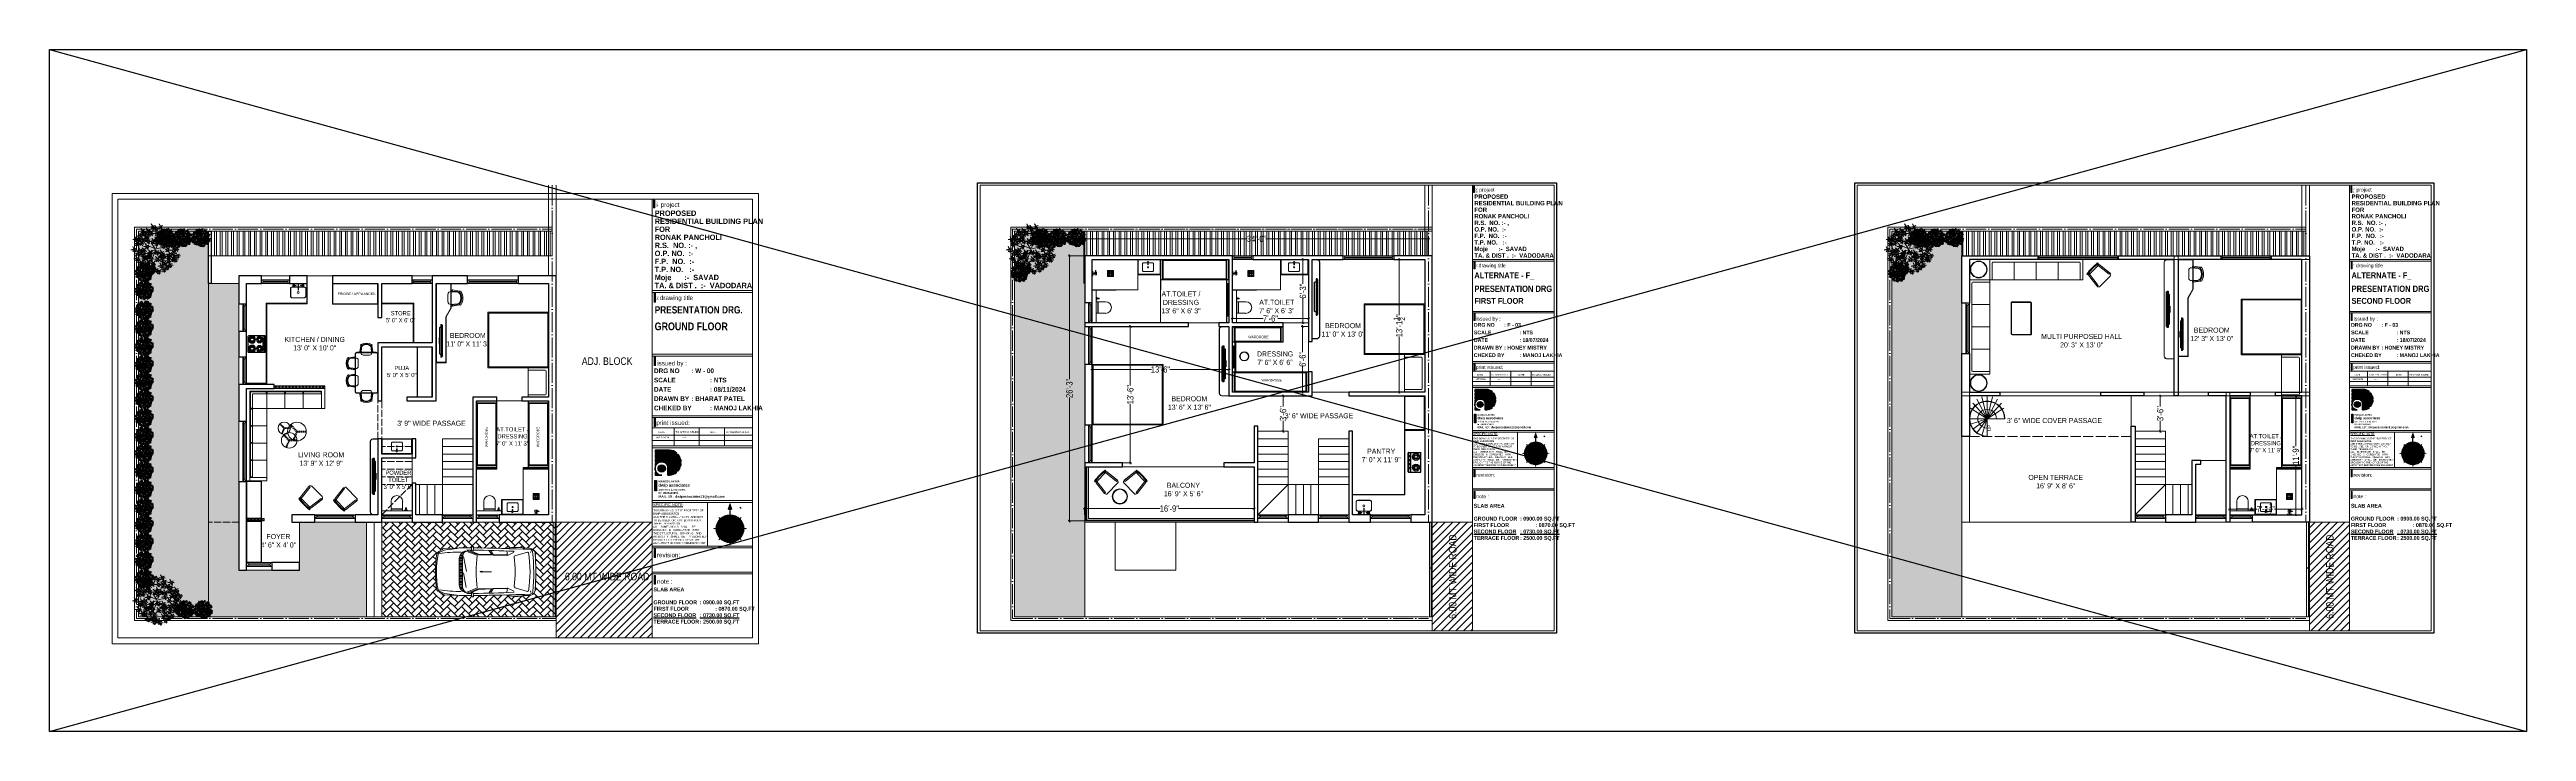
# Model space of a CAD drawing. Header units: millimetres. Extents: x 56222 to 120458, y -162468 to -121287.
# Drawn here: x 113576 to 116516, y -158693 to -157883 of the extents above; entities that cross this region are included whole.
import ezdxf
from ezdxf.enums import TextEntityAlignment as Align

# ---------------------------------------------------------------- set-up
doc = ezdxf.new("R2010")
doc.units = ezdxf.units.MM
doc.header["$MEASUREMENT"] = 0
doc.header["$PDMODE"] = 35
for name, pattern in [('ACAD_ISO02W100', [15, 12, -3]), ('ACAD_ISO04W100', [30, 24, -3, 0, -3]), ('HIDDEN', [0.375, 0.25, -0.125])]:
    doc.linetypes.add(name, pattern=pattern)
doc.layers.get('Defpoints').update_dxf_attribs({"color": 220})
for name, color, linetype, lineweight in [('aaa_2-i-ele-furniture-metal', 143, 'Continuous', 9), ('Farniture', 59, 'Continuous', 25), ('FIRST FLOOR', 7, 'Continuous', 9), ('FIRST FLOOR  ( PLINE )', 5, 'Continuous', 30), ('FIRST FLOOR ( DIM )', 250, 'Continuous', 9), ('FIRST FLOOR ( DW_RAIL )', 7, 'Continuous', 9), ('FIRST FLOOR ( STAIR )', 45, 'Continuous', 9), ('FIRST FLOOR ( TEXT )', 7, 'Continuous', 9), ('FURNITURE', 59, 'Continuous', 9), ('GROUND FLOOR', 7, 'Continuous', 9), ('GROUND FLOOR  ( PLINE )', 251, 'Continuous', 30), ('GROUND FLOOR ( DW_RAIL )', 7, 'Continuous', 9), ('GROUND FLOOR ( STAIR )', 45, 'Continuous', 9), ('L-shrub', 63, 'Continuous', 5), ('plot boundary', 26, 'Continuous', 30), ('SANITARY', 59, 'Continuous', 18), ('SECOND FLOOR', 7, 'Continuous', 9), ('SECOND FLOOR  ( PLINE )', 251, 'Continuous', 30), ('SECOND FLOOR ( DIM )', 7, 'Continuous', 9), ('SECOND FLOOR ( DW_RAIL )', 7, 'Continuous', 9), ('SECOND FLOOR ( PLine )', 7, 'Continuous', 30), ('SECOND FLOOR ( STAIR )', 45, 'Continuous', 9), ('SECOND FLOOR ( TEXT )', 7, 'Continuous', 9), ('STAIRCASE', 45, 'Continuous', 25), ('X_GARDEN ( AMENITIES )', 251, 'Continuous', 9), ('X_GARDEN ( HATCH )', 251, 'Continuous', 9), ('X_GARDEN ( PARKING ) ( HATCH )', 251, 'Continuous', 9), ('X_PLOT', 1, 'Continuous', 9), ('X_PLOT ( HATCH )', 251, 'Continuous', 9), ('X_PLot_', 250, 'Continuous', 9), ('X_SHEET', 7, 'Continuous', 9), ('XXX  CAR ( SEDAN )', 251, 'Continuous', 9), ('ZZ_PRESENTATION _( 21~05 )', 251, 'Continuous', 9)]:
    doc.layers.add(name, color=color, linetype=linetype, lineweight=lineweight)
doc.layers.add('GARDEN', color=7, linetype='Continuous')
doc.layers.add('GROUND FLOOR  ( Text )', color=251, linetype='Continuous')
doc.layers.add('XXX  CAR ( BOUNDRY )', color=251, linetype='Continuous', lineweight=9, plot=False)
doc.styles.add("AR_0'-0", font='arial.ttf')
doc.styles.add('AR_6', font='arial.ttf', dxfattribs={"height": 6})
doc.styles.add("Cn_BT_0'-0", font='swissc.ttf')
doc.styles.add('Cn_BT_7½', font='swissc.ttf', dxfattribs={"height": 7.5})
doc.styles.add('DUTCH801', font='dutcheb.ttf', dxfattribs={"height": 6.5})
doc.styles.add('KATHA', font='swissc.ttf')
doc.styles.add("KATHA'", font='swissc.ttf')
doc.styles.get("Standard").update_dxf_attribs({"font": 'arial.ttf', "height": 6})
doc.dimstyles.new('Cn_BT_7½', dxfattribs={"dimtxt": 9, "dimasz": 3, "dimexe": 1.5, "dimexo": 0, "dimgap": 0.09, "dimtad": 0, "dimdec": 3, "dimzin": 3, "dimdsep": 46, "dimlunit": 4, "dimtxsty": 'Cn_BT_7½', "dimblk": 'ARCHTICK', "dimcen": 0.09, "dimdle": 1.5, "dimclrd": 251, "dimclre": 251, "dimclrt": 14, "dimadec": 0, "dimazin": 0, "dimtfac": 0.75, "dimtdec": 3, "dimtofl": 0, "dimtmove": 0, "dimatfit": 3, "dimfxl": 0, "dimtolj": 1, "dimtzin": 0, "dimlwd": 15, "dimlwe": 15, "dimarcsym": 0})
pattern_1 = [(90, (7986.503, -2e-10), (-6.75, 1e-15), []), (90, (7988.753, 2.25), (-6.75, 1e-15), [])]

# ---------------------------------------------------------------- blocks, each defined once
blk = doc.blocks.new('_ArchTick')
at = {"color": 0, "linetype": 'ByBlock', "const_width": 0.15}
blk.add_lwpolyline([(-0.5, -0.5), (0.5, 0.5)], dxfattribs=at)
blk = doc.blocks.new('*D302')
at = {"layer": 'Defpoints', "color": 0, "transparency": 16777216}
for p in [(114813.9, -158263.4), (114813.9, -158281.4), (114975.9, -158275.4)]:
    blk.add_point(p, dxfattribs=at)
at = {"layer": 'FIRST FLOOR ( DIM )', "color": 251, "lineweight": 15, "transparency": 16777216}
for p, q in [((114812.4, -158263.4), (114884.1, -158263.4)), ((114813.9, -158281.4), (114813.9, -158261.9)), ((114977.4, -158263.4), (114905.8, -158263.4)), ((114975.9, -158275.4), (114975.9, -158261.9))]:
    blk.add_line(p, q, dxfattribs=at)
at = {"layer": 'FIRST FLOOR ( DIM )', "color": 251, "lineweight": 15, "transparency": 16777216, "xscale": 3, "yscale": 3, "zscale": 3, "rotation": 180}
blk.add_blockref('_ArchTick', (114813.9, -158263.4), dxfattribs=at)
at = {"layer": 'FIRST FLOOR ( DIM )', "color": 251, "lineweight": 15, "transparency": 16777216, "xscale": 3, "yscale": 3, "zscale": 3}
blk.add_blockref('_ArchTick', (114975.9, -158263.4), dxfattribs=at)
at = {"layer": 'FIRST FLOOR ( DIM )', "color": 14, "transparency": 16777216, "insert": (114894.9, -158263.4), "char_height": 7.5, "attachment_point": 5, "style": 'Cn_BT_7½'}
blk.add_mtext('\\A1;13\'-6"', dxfattribs=at)
blk = doc.blocks.new('*D301')
at = {"layer": 'Defpoints', "color": 0, "transparency": 16777216}
for p in [(114804.9, -158428.6), (114804.9, -158435.9), (115005.9, -158435.9)]:
    blk.add_point(p, dxfattribs=at)
at = {"layer": 'FIRST FLOOR ( DIM )', "color": 251, "lineweight": 15, "transparency": 16777216}
for p, q in [((114803.4, -158428.6), (114894.6, -158428.6)), ((114804.9, -158435.9), (114804.9, -158427.1)), ((115007.4, -158428.6), (114916.3, -158428.6)), ((115005.9, -158435.9), (115005.9, -158427.1))]:
    blk.add_line(p, q, dxfattribs=at)
at = {"layer": 'FIRST FLOOR ( DIM )', "color": 251, "lineweight": 15, "transparency": 16777216, "xscale": 3, "yscale": 3, "zscale": 3, "rotation": 180}
blk.add_blockref('_ArchTick', (114804.9, -158428.6), dxfattribs=at)
at = {"layer": 'FIRST FLOOR ( DIM )', "color": 251, "lineweight": 15, "transparency": 16777216, "xscale": 3, "yscale": 3, "zscale": 3}
blk.add_blockref('_ArchTick', (115005.9, -158428.6), dxfattribs=at)
at = {"layer": 'FIRST FLOOR ( DIM )', "color": 14, "transparency": 16777216, "insert": (114905.4, -158428.6), "char_height": 7.5, "attachment_point": 5, "style": 'Cn_BT_7½'}
blk.add_mtext('\\A1;16\'-9"', dxfattribs=at)
blk = doc.blocks.new('*D300')
at = {"layer": 'Defpoints', "color": 0, "transparency": 16777216}
for p in [(115040.4, -158294.9), (115046.4, -158294.9), (115046.4, -158336.9)]:
    blk.add_point(p, dxfattribs=at)
at = {"layer": 'FIRST FLOOR ( DIM )', "color": 251, "lineweight": 15, "transparency": 16777216}
for p, q in [((115046.4, -158294.9), (115038.9, -158294.9)), ((115040.4, -158293.4), (115040.4, -158307.3)), ((115040.4, -158338.4), (115040.4, -158324.4)), ((115046.4, -158336.9), (115038.9, -158336.9))]:
    blk.add_line(p, q, dxfattribs=at)
at = {"layer": 'FIRST FLOOR ( DIM )', "color": 251, "lineweight": 15, "transparency": 16777216, "xscale": 3, "yscale": 3, "zscale": 3}
for p, rotation in [((115040.4, -158294.9), 90), ((115040.4, -158336.9), 270)]:
    blk.add_blockref('_ArchTick', p, dxfattribs=dict(at, rotation=rotation))
at = {"layer": 'FIRST FLOOR ( DIM )', "color": 14, "transparency": 16777216, "insert": (115040.4, -158315.9), "char_height": 7.5, "attachment_point": 5, "rotation": 90, "style": 'Cn_BT_7½'}
blk.add_mtext('\\A1;3\'-6"', dxfattribs=at)
blk = doc.blocks.new('*D299')
at = {"layer": 'Defpoints', "color": 0, "transparency": 16777216}
for p in [(115208.4, -158132.9), (115178.2, -158290.4), (115208.4, -158290.4)]:
    blk.add_point(p, dxfattribs=at)
at = {"layer": 'FIRST FLOOR ( DIM )', "color": 251, "lineweight": 15, "transparency": 16777216}
for p, q in [((115208.4, -158132.9), (115176.7, -158132.9)), ((115178.2, -158131.4), (115178.2, -158199.1)), ((115178.2, -158291.9), (115178.2, -158224.2)), ((115208.4, -158290.4), (115176.7, -158290.4))]:
    blk.add_line(p, q, dxfattribs=at)
at = {"layer": 'FIRST FLOOR ( DIM )', "color": 251, "lineweight": 15, "transparency": 16777216, "xscale": 3, "yscale": 3, "zscale": 3}
for p, rotation in [((115178.2, -158132.9), 90), ((115178.2, -158290.4), 270)]:
    blk.add_blockref('_ArchTick', p, dxfattribs=dict(at, rotation=rotation))
at = {"layer": 'FIRST FLOOR ( DIM )', "color": 14, "transparency": 16777216, "insert": (115178.2, -158211.6), "char_height": 7.5, "attachment_point": 5, "rotation": 90, "style": 'Cn_BT_7½'}
blk.add_mtext('\\A1;13\'-1{\\H0.750000x;\\S1/2;}"', dxfattribs=at)
blk = doc.blocks.new('*D298')
at = {"layer": 'Defpoints', "color": 0, "transparency": 16777216}
for p in [(115070.4, -158132.9), (115063.9, -158207.9), (115070.4, -158207.9)]:
    blk.add_point(p, dxfattribs=at)
at = {"layer": 'FIRST FLOOR ( DIM )', "color": 251, "lineweight": 15, "transparency": 16777216}
for p, q in [((115070.4, -158132.9), (115062.4, -158132.9)), ((115063.9, -158131.4), (115063.9, -158161.9)), ((115063.9, -158209.4), (115063.9, -158178.9)), ((115070.4, -158207.9), (115062.4, -158207.9))]:
    blk.add_line(p, q, dxfattribs=at)
at = {"layer": 'FIRST FLOOR ( DIM )', "color": 251, "lineweight": 15, "transparency": 16777216, "xscale": 3, "yscale": 3, "zscale": 3}
for p, rotation in [((115063.9, -158132.9), 90), ((115063.9, -158207.9), 270)]:
    blk.add_blockref('_ArchTick', p, dxfattribs=dict(at, rotation=rotation))
at = {"layer": 'FIRST FLOOR ( DIM )', "color": 14, "transparency": 16777216, "insert": (115063.9, -158170.4), "char_height": 7.5, "attachment_point": 5, "rotation": 90, "style": 'Cn_BT_7½'}
blk.add_mtext('\\A1;6\'-3"', dxfattribs=at)
blk = doc.blocks.new('*D297')
at = {"layer": 'Defpoints', "color": 0, "transparency": 16777216}
for p in [(115070.4, -158212.4), (115063.5, -158290.4), (115070.4, -158290.4)]:
    blk.add_point(p, dxfattribs=at)
at = {"layer": 'FIRST FLOOR ( DIM )', "color": 251, "lineweight": 15, "transparency": 16777216}
for p, q in [((115070.4, -158212.4), (115062, -158212.4)), ((115063.5, -158210.9), (115063.5, -158242.9)), ((115063.5, -158291.9), (115063.5, -158259.9)), ((115070.4, -158290.4), (115062, -158290.4))]:
    blk.add_line(p, q, dxfattribs=at)
at = {"layer": 'FIRST FLOOR ( DIM )', "color": 251, "lineweight": 15, "transparency": 16777216, "xscale": 3, "yscale": 3, "zscale": 3}
for p, rotation in [((115063.5, -158212.4), 90), ((115063.5, -158290.4), 270)]:
    blk.add_blockref('_ArchTick', p, dxfattribs=dict(at, rotation=rotation))
at = {"layer": 'FIRST FLOOR ( DIM )', "color": 14, "transparency": 16777216, "insert": (115063.5, -158251.4), "char_height": 7.5, "attachment_point": 5, "rotation": 90, "style": 'Cn_BT_7½'}
blk.add_mtext('\\A1;6\'-6"', dxfattribs=at)
blk = doc.blocks.new('*D296')
at = {"layer": 'Defpoints', "color": 0, "transparency": 16777216}
for p in [(114849.9, -158212.4), (114849.9, -158374.4), (114859.1, -158374.4)]:
    blk.add_point(p, dxfattribs=at)
at = {"layer": 'FIRST FLOOR ( DIM )', "color": 251, "lineweight": 15, "transparency": 16777216}
for p, q in [((114849.9, -158212.4), (114860.6, -158212.4)), ((114859.1, -158210.9), (114859.1, -158282.5)), ((114859.1, -158375.9), (114859.1, -158304.2)), ((114849.9, -158374.4), (114860.6, -158374.4))]:
    blk.add_line(p, q, dxfattribs=at)
at = {"layer": 'FIRST FLOOR ( DIM )', "color": 251, "lineweight": 15, "transparency": 16777216, "xscale": 3, "yscale": 3, "zscale": 3}
for p, rotation in [((114859.1, -158212.4), 90), ((114859.1, -158374.4), 270)]:
    blk.add_blockref('_ArchTick', p, dxfattribs=dict(at, rotation=rotation))
at = {"layer": 'FIRST FLOOR ( DIM )', "color": 14, "transparency": 16777216, "insert": (114859.1, -158293.4), "char_height": 7.5, "attachment_point": 5, "rotation": 90, "style": 'Cn_BT_7½'}
blk.add_mtext('\\A1;13\'-6"', dxfattribs=at)
blk = doc.blocks.new('*D295')
at = {"layer": 'Defpoints', "color": 0, "transparency": 16777216}
for p in [(115212.9, -158108.4), (114804.9, -158128.4), (115212.9, -158128.4)]:
    blk.add_point(p, dxfattribs=at)
at = {"layer": 'FIRST FLOOR ( DIM )', "color": 251, "lineweight": 15, "transparency": 16777216}
for p, q in [((114803.4, -158108.4), (114997.9, -158108.4)), ((114804.9, -158128.4), (114804.9, -158106.9)), ((115214.4, -158108.4), (115020, -158108.4)), ((115212.9, -158128.4), (115212.9, -158106.9))]:
    blk.add_line(p, q, dxfattribs=at)
at = {"layer": 'FIRST FLOOR ( DIM )', "color": 251, "lineweight": 15, "transparency": 16777216, "xscale": 3, "yscale": 3, "zscale": 3, "rotation": 180}
blk.add_blockref('_ArchTick', (114804.9, -158108.4), dxfattribs=at)
at = {"layer": 'FIRST FLOOR ( DIM )', "color": 251, "lineweight": 15, "transparency": 16777216, "xscale": 3, "yscale": 3, "zscale": 3}
blk.add_blockref('_ArchTick', (115212.9, -158108.4), dxfattribs=at)
at = {"layer": 'FIRST FLOOR ( DIM )', "color": 14, "transparency": 16777216, "insert": (115008.9, -158108.4), "char_height": 7.5, "attachment_point": 5, "style": 'Cn_BT_7½'}
blk.add_mtext('\\A1;34\'-0"', dxfattribs=at)
blk = doc.blocks.new('*D294')
at = {"layer": 'Defpoints', "color": 0, "transparency": 16777216}
for p in [(114804.9, -158128.4), (114786.8, -158443.4), (114804.9, -158443.4)]:
    blk.add_point(p, dxfattribs=at)
at = {"layer": 'FIRST FLOOR ( DIM )', "color": 251, "lineweight": 15, "transparency": 16777216}
for p, q in [((114804.9, -158128.4), (114785.3, -158128.4)), ((114786.8, -158126.9), (114786.8, -158274.9)), ((114786.8, -158444.9), (114786.8, -158296.9)), ((114804.9, -158443.4), (114785.3, -158443.4))]:
    blk.add_line(p, q, dxfattribs=at)
at = {"layer": 'FIRST FLOOR ( DIM )', "color": 251, "lineweight": 15, "transparency": 16777216, "xscale": 3, "yscale": 3, "zscale": 3}
for p, rotation in [((114786.8, -158128.4), 90), ((114786.8, -158443.4), 270)]:
    blk.add_blockref('_ArchTick', p, dxfattribs=dict(at, rotation=rotation))
at = {"layer": 'FIRST FLOOR ( DIM )', "color": 14, "transparency": 16777216, "insert": (114786.8, -158285.9), "char_height": 7.5, "attachment_point": 5, "rotation": 90, "style": 'Cn_BT_7½'}
blk.add_mtext('\\A1;26\'-3"', dxfattribs=at)
blk = doc.blocks.new('*D293')
at = {"layer": 'Defpoints', "color": 0, "transparency": 16777216}
for p in [(116164, -158435.9), (116249.5, -158429.2), (116249.5, -158435.9)]:
    blk.add_point(p, dxfattribs=at)
at = {"layer": 'SECOND FLOOR', "color": 251, "lineweight": 15, "transparency": 16777216}
for p, q in [((116162.5, -158429.2), (116196.5, -158429.2)), ((116164, -158435.9), (116164, -158427.7)), ((116251, -158429.2), (116216.9, -158429.2)), ((116249.5, -158435.9), (116249.5, -158427.7))]:
    blk.add_line(p, q, dxfattribs=at)
at = {"layer": 'SECOND FLOOR', "color": 251, "lineweight": 15, "transparency": 16777216, "xscale": 3, "yscale": 3, "zscale": 3, "rotation": 180}
blk.add_blockref('_ArchTick', (116164, -158429.2), dxfattribs=at)
at = {"layer": 'SECOND FLOOR', "color": 251, "lineweight": 15, "transparency": 16777216, "xscale": 3, "yscale": 3, "zscale": 3}
blk.add_blockref('_ArchTick', (116249.5, -158429.2), dxfattribs=at)
at = {"layer": 'SECOND FLOOR', "color": 14, "transparency": 16777216, "insert": (116206.7, -158429.2), "char_height": 7.5, "attachment_point": 5, "style": 'Cn_BT_7½'}
blk.add_mtext('\\A1;7\'-1{\\H0.750000x;\\S1/2;}"', dxfattribs=at)
blk = doc.blocks.new('*D292')
at = {"layer": 'Defpoints', "color": 0, "transparency": 16777216}
for p in [(116249.5, -158294.9), (116242.2, -158435.9), (116249.5, -158435.9)]:
    blk.add_point(p, dxfattribs=at)
at = {"layer": 'SECOND FLOOR', "color": 251, "lineweight": 15, "transparency": 16777216}
for p, q in [((116249.5, -158294.9), (116240.7, -158294.9)), ((116242.2, -158293.4), (116242.2, -158354.5)), ((116242.2, -158437.4), (116242.2, -158376.2)), ((116249.5, -158435.9), (116240.7, -158435.9))]:
    blk.add_line(p, q, dxfattribs=at)
at = {"layer": 'SECOND FLOOR', "color": 251, "lineweight": 15, "transparency": 16777216, "xscale": 3, "yscale": 3, "zscale": 3}
for p, rotation in [((116242.2, -158294.9), 90), ((116242.2, -158435.9), 270)]:
    blk.add_blockref('_ArchTick', p, dxfattribs=dict(at, rotation=rotation))
at = {"layer": 'SECOND FLOOR', "color": 14, "transparency": 16777216, "insert": (116242.2, -158365.4), "char_height": 7.5, "attachment_point": 5, "rotation": 90, "style": 'Cn_BT_7½'}
blk.add_mtext('\\A1;11\'-9"', dxfattribs=at)
blk = doc.blocks.new('*D291')
at = {"layer": 'Defpoints', "color": 0, "transparency": 16777216}
for p in [(116081.4, -158294.9), (116087.5, -158294.9), (116087.5, -158336.9)]:
    blk.add_point(p, dxfattribs=at)
at = {"layer": 'SECOND FLOOR ( DIM )', "color": 251, "lineweight": 15, "transparency": 16777216}
for p, q in [((116087.5, -158294.9), (116079.9, -158294.9)), ((116081.4, -158293.4), (116081.4, -158307.3)), ((116081.4, -158338.4), (116081.4, -158324.4)), ((116087.5, -158336.9), (116079.9, -158336.9))]:
    blk.add_line(p, q, dxfattribs=at)
at = {"layer": 'SECOND FLOOR ( DIM )', "color": 251, "lineweight": 15, "transparency": 16777216, "xscale": 3, "yscale": 3, "zscale": 3}
for p, rotation in [((116081.4, -158294.9), 90), ((116081.4, -158336.9), 270)]:
    blk.add_blockref('_ArchTick', p, dxfattribs=dict(at, rotation=rotation))
at = {"layer": 'SECOND FLOOR ( DIM )', "color": 14, "transparency": 16777216, "insert": (116081.4, -158315.9), "char_height": 7.5, "attachment_point": 5, "rotation": 90, "style": 'Cn_BT_7½'}
blk.add_mtext('\\A1;3\'-6"', dxfattribs=at)
blk = doc.blocks.new('NORTH')
h = blk.add_hatch(color=9)
h.set_gradient(color1=(201, 201, 201), color2=(237, 237, 237), one_color=1, tint=0.93, name='SPHERICAL')
edge = h.paths.add_edge_path()
edge.add_arc((329168.4, -156620.1), 24.1, 0, 360)
at = {"layer": 'X_SHEET'}
for color, points in [(224, [(329168.4, -156574.8), (329168.4, -156588.4), (329164.1, -156586.7)]), (230, [(329172.6, -156586.7), (329168.4, -156588.4), (329168.4, -156574.8)]), (224, [(329143.4, -156619.9), (329144.3, -156618.2), (329138.4, -156619.9)]), (47, [(329147.2, -156620), (329150.3, -156617), (329150.3, -156623.1)]), (47, [(329153.4, -156609.4), (329153.4, -156605.1), (329157.7, -156605.1)]), (47, [(329165.3, -156602), (329168.4, -156598.9), (329171.4, -156602)]), (47, [(329179, -156605.1), (329183.3, -156605.1), (329183.3, -156609.4)]), (47, [(329186.5, -156623.1), (329186.5, -156617), (329189.5, -156620.1)]), (224, [(329193.3, -156619.9), (329192.5, -156618.2), (329198.4, -156619.9)]), (230, [(329144.3, -156621.6), (329143.4, -156619.9), (329138.4, -156619.9)]), (47, [(329153.4, -156635), (329153.4, -156630.7), (329157.7, -156635)]), (47, [(329171.4, -156638.2), (329165.3, -156638.1), (329168.3, -156641.2)]), (230, [(329166.7, -156644.1), (329168.4, -156645), (329168.4, -156650.1)]), (224, [(329168.4, -156645), (329170.1, -156644.1), (329168.4, -156650.1)]), (47, [(329179, -156635), (329183.3, -156630.7), (329183.3, -156635)]), (230, [(329192.5, -156621.6), (329193.3, -156619.9), (329198.4, -156619.9)])]:
    blk.add_hatch(color=color, dxfattribs=at).paths.add_polyline_path(points)
at = {"color": 250, "lineweight": 9}
for p, q in [((329146.1, -156610.8), (329166.6, -156619.3)), ((329151.3, -156603), (329149.2, -156600.9)), ((329167.6, -156618.3), (329159.1, -156597.8)), ((329169.1, -156618.3), (329177.6, -156597.8)), ((329170.1, -156619.3), (329190.7, -156610.8)), ((329185.4, -156603), (329187.6, -156600.9)), ((329146.1, -156629.3), (329166.6, -156620.8)), ((329151.3, -156637.1), (329149.2, -156639.2)), ((329159.1, -156642.4), (329167.6, -156621.8)), ((329177.6, -156642.4), (329169.1, -156621.8)), ((329170.1, -156620.8), (329190.7, -156629.3)), ((329185.4, -156637.1), (329187.6, -156639.2))]:
    blk.add_line(p, q, dxfattribs=at)
at = {"color": 254, "lineweight": 5}
for p, q in [((329167, -156618.7), (329163.3, -156615)), ((329168.4, -156618.2), (329168.4, -156612.9)), ((329169.7, -156618.7), (329173.4, -156615)), ((329185.4, -156582.8), (329187.6, -156585)), ((329166.5, -156620.1), (329161.2, -156620.1)), ((329167, -156621.4), (329163.3, -156625.1)), ((329168.4, -156621.9), (329168.4, -156627.2)), ((329169.7, -156621.4), (329173.4, -156625.1)), ((329170.2, -156620.1), (329175.5, -156620.1))]:
    blk.add_line(p, q, dxfattribs=at)
at = {"color": 1}
blk.add_line((329171.1, -156626.7), (329169.1, -156621.8), dxfattribs=at)
at = {"lineweight": 9}
for radius in [24.1, 21.1, 10.2, 7.18, 1.88]:
    blk.add_circle((329168.4, -156620.1), radius, dxfattribs=at)
at = {"layer": 'X_SHEET', "color": 29, "linetype": 'Continuous', "lineweight": 25}
blk.add_line((329168.4, -156595.9), (329168.4, -156588.4), dxfattribs=at)
at = {"layer": 'X_SHEET', "color": 26, "linetype": 'ByBlock', "lineweight": -2, "style": 'DUTCH801'}
for s, rotation, p in [('W', 89.9141, (329153.5, -156620)), ('NE', 314.9141, (329178.9, -156609.6)), ('E', 89.9141, (329186.1, -156619.8)), ('SW', 314.9141, (329156.3, -156632.7))]:
    blk.add_text(s, height=2.7, rotation=rotation, dxfattribs=at).set_placement(p, align=Align.CENTER)
for s, rotation, p in [('NW', 44.9141, (329156.2, -156607.4)), ('N', 359.9141, (329168.3, -156602.4)), ('S', 359.9141, (329168.4, -156634.9)), ('SE', 44.9141, (329178.9, -156630.5))]:
    blk.add_text(s, height=2.7, rotation=rotation, dxfattribs=at).set_placement(p, align=Align.TOP_CENTER)
blk = doc.blocks.new('logo')
at = {"layer": 'STAIRCASE', "linetype": 'Continuous', "ltscale": 15}
h = blk.add_hatch(color=0, dxfattribs=at)
edge = h.paths.add_edge_path()
edge.add_line((52190.2, -8438.8), (52131.5, -8438.8))
edge.add_line((52131.5, -8438.8), (52131.5, -8450.8))
edge.add_line((52131.5, -8450.8), (52219.1, -8450.8))
edge.add_arc((52186.1, -8489.7), 51, 49.58976, 85.3906)
edge = h.paths.add_edge_path()
edge.add_line((52225, -8456.8), (52131.5, -8456.8))
edge.add_line((52131.5, -8456.8), (52131.5, -8468.8))
edge.add_line((52131.5, -8468.8), (52232.6, -8468.8))
edge.add_arc((52186.1, -8489.7), 51, 24.19602, 40.1809)
edge = h.paths.add_edge_path()
edge.add_line((52234.8, -8474.7), (52131.5, -8474.7))
edge.add_line((52131.5, -8474.7), (52131.5, -8486.7))
edge.add_line((52131.5, -8486.7), (52237, -8486.7))
edge.add_arc((52186.1, -8489.7), 51, 3.34207, 17.07602)
edge = h.paths.add_edge_path()
edge.add_line((52237, -8492.6), (52174.8, -8492.6))
edge.add_arc((52158.3, -8513.7), 26.8, 19.80007, 51.89014, ccw=False)
edge.add_line((52183.5, -8504.6), (52234.8, -8504.6))
edge.add_arc((52186.1, -8489.7), 51, 342.94643, 356.67944)
edge = h.paths.add_edge_path()
edge.add_line((52232.6, -8510.5), (52183.5, -8510.5))
edge.add_line((52183.5, -8510.5), (52183.5, -8522.5))
edge.add_line((52183.5, -8522.5), (52225.1, -8522.5))
edge.add_arc((52186.1, -8489.7), 51, 319.8472, 335.82751)
edge = h.paths.add_edge_path()
edge.add_line((52219.2, -8528.5), (52183.5, -8528.5))
edge.add_line((52183.5, -8528.5), (52183.5, -8540.5))
edge.add_line((52183.5, -8540.5), (52190.4, -8540.5))
edge.add_arc((52186.1, -8489.7), 51, 274.86925, 310.44335)
edge = h.paths.add_edge_path()
edge.add_line((52136, -8528.5), (52131.5, -8528.5))
edge.add_line((52131.5, -8528.5), (52131.5, -8540.5))
edge.add_line((52131.5, -8540.5), (52158.3, -8540.5))
edge.add_arc((52158.3, -8513.7), 26.8, 213.49816, 270, ccw=False)
edge = h.paths.add_edge_path()
edge.add_line((52131.5, -8513.7), (52131.5, -8522.5))
edge.add_line((52131.5, -8522.5), (52133, -8522.5))
edge.add_arc((52158.3, -8513.7), 26.8, 180, 199.30705, ccw=False)
edge = h.paths.add_edge_path()
edge.add_line((52131.7, -8510.5), (52131.5, -8510.5))
edge.add_line((52131.5, -8510.5), (52131.5, -8513.7))
edge.add_arc((52158.3, -8513.7), 26.8, 173.25451, 180, ccw=False)
edge = h.paths.add_edge_path()
edge.add_line((52141.8, -8492.6), (52131.5, -8492.6))
edge.add_line((52131.5, -8492.6), (52131.5, -8504.6))
edge.add_line((52131.5, -8504.6), (52133.1, -8504.6))
edge.add_arc((52158.3, -8513.7), 26.8, 128.10986, 160.19993, ccw=False)
edge = h.paths.add_edge_path()
edge.add_arc((52158.3, -8513.7), 14.8, 0, 360)
at = {"layer": 'STAIRCASE', "color": 0, "linetype": 'Continuous', "ltscale": 15}
blk.add_line((52183.5, -8540.5), (52183.5, -8504.6), dxfattribs=at)
for points in [[(52190.2, -8438.8), (52131.5, -8438.8), (52131.5, -8450.8), (52219.1, -8450.8, 0.157494)], [(52225, -8456.8), (52131.5, -8456.8), (52131.5, -8468.8), (52232.6, -8468.8, 0.06986)], [(52234.8, -8474.7), (52131.5, -8474.7), (52131.5, -8486.7), (52237, -8486.7, 0.059998)], [(52141.8, -8492.6), (52131.5, -8492.6), (52131.5, -8504.6), (52133.1, -8504.6, -0.140942)], [(52131.7, -8510.5), (52131.5, -8510.5), (52131.5, -8513.7, -0.029441)], [(52131.5, -8513.7), (52131.5, -8522.5), (52133, -8522.5, -0.084443)], [(52136, -8528.5), (52131.5, -8528.5), (52131.5, -8540.5), (52158.3, -8540.5, -0.251655)], [(52237, -8492.6), (52174.8, -8492.6, -0.140942), (52183.5, -8504.6), (52234.8, -8504.6, 0.059993)], [(52232.6, -8510.5), (52183.5, -8510.5), (52183.5, -8522.5), (52225.1, -8522.5, 0.069841)], [(52219.2, -8528.5), (52183.5, -8528.5), (52183.5, -8540.5), (52190.4, -8540.5, 0.15648)]]:
    blk.add_lwpolyline(points, format="xyb", close=True, dxfattribs=at)
blk.add_circle((52158.3, -8513.7), 14.8, dxfattribs=at)
blk.add_arc((52158.3, -8513.7), 26.8, 19.80007, 270, dxfattribs=at)
blk = doc.blocks.new('tv')
at = {"layer": 'Farniture'}
for points in [[(47049.7, -94850.9), (47017.6, -94850.9), (47017.6, -94850), (47049.7, -94850)], [(47049, -94849.5), (47018.4, -94849.5), (47018.4, -94849.4), (47049, -94849.4)], [(47048.6, -94850), (47018.7, -94850), (47018.7, -94849.5), (47048.6, -94849.5)], [(47030.9, -94852.2), (47036.5, -94852.2), (47036.5, -94852.6), (47030.9, -94852.6)]]:
    blk.add_lwpolyline(points, close=True, dxfattribs=at)
blk.add_lwpolyline([(47046.9, -94850.9), (47020.4, -94850.9), (47020.4, -94851.6, 0.414214), (47021, -94852.2), (47046.3, -94852.2, 0.414214), (47046.9, -94851.6)], format="xyb", close=True, dxfattribs=at)
blk = doc.blocks.new('chair')
at = {"layer": 'FURNITURE'}
for p, q in [((207534.3, -332788.1), (207533.1, -332795)), ((207534.6, -332788.4), (207534.1, -332795.2)), ((207534.2, -332793.6), (207535.1, -332793.7)), ((207534.2, -332794.9), (207535, -332794.2)), ((207535.4, -332789.8), (207534.8, -332796.7)), ((207537.5, -332787.3), (207536.9, -332786.7)), ((207545, -332799.4), (207537.2, -332799.4)), ((207537.8, -332787.2), (207537.3, -332786.5)), ((207544.5, -332787.2), (207545, -332786.5)), ((207544.7, -332787.3), (207545.3, -332786.7)), ((207546.9, -332789.8), (207547.4, -332796.7)), ((207548, -332793.6), (207547.2, -332793.7)), ((207548.1, -332794.9), (207547.2, -332794.2)), ((207547.6, -332788.4), (207548.1, -332795.2)), ((207547.9, -332788.1), (207549.1, -332795))]:
    blk.add_line(p, q, dxfattribs=at)
for centre, radius, start, end in [((207533.6, -332795.1), 0.504, 170.1051, 0.2897), ((207535.4, -332787.4), 1.26, 127.0239, 232.9761), ((207541.1, -332798.5), 13.8, 61.9275, 118.0725), ((207541.1, -332794.9), 9.19, 45.0865, 134.9135), ((207537.2, -332796.9), 2.43, 175.6302, 270), ((207537.8, -332790), 2.43, 124.0703, 175.6302), ((207541.1, -332794.9), 8.38, 55.9297, 124.0703), ((207545, -332796.9), 2.43, 270, 4.3698), ((207544.4, -332790), 2.43, 4.3698, 55.9297), ((207546.8, -332787.4), 1.26, 307.0239, 52.9761), ((207548.6, -332795.1), 0.504, 179.7103, 9.8949)]:
    blk.add_arc(centre, radius, start, end, dxfattribs=at)
blk = doc.blocks.new('FGG')
at = {"layer": 'SANITARY'}
for points in [[(5067.1, -43343.8), (5112.5, -43343.8), (5112.5, -43345.2), (5067.1, -43345.2)], [(5068.1, -43345.7), (5111.5, -43345.7), (5111.5, -43345.9), (5068.1, -43345.9)], [(5068.6, -43345.2), (5111, -43345.2), (5111, -43345.7), (5068.6, -43345.7)], [(5093.7, -43342), (5085.8, -43342), (5085.8, -43341.4), (5093.7, -43341.4)]]:
    blk.add_lwpolyline(points, close=True, dxfattribs=at)
blk.add_lwpolyline([(5071, -43343.8), (5108.6, -43343.8), (5108.6, -43342.8, 0.414214), (5107.7, -43342), (5071.9, -43342, 0.414214), (5071, -43342.8)], format="xyb", close=True, dxfattribs=at)
blk = doc.blocks.new('A$C744D1EC1')
at = {"layer": 'FURNITURE'}
for p, q in [((-2.3, -0.4), (-2.3, 0)), ((-2.3, -0.4), (-2.3, 0)), ((0, -0.4), (0, 0)), ((0, -0.4), (0, 0)), ((2.3, -0.4), (2.3, 0)), ((2.3, -0.4), (2.3, 0)), ((-2.3, -0.4), (2.3, -0.4)), ((-2.3, -0.4), (2.3, -0.4)), ((-1.3, -2.6), (-1.3, -4.1)), ((-1.1, -2.4), (1.1, -2.4)), ((-1.1, -4.3), (1.1, -4.3)), ((-0.4, -0.4), (-0.4, -2.4)), ((0, -3.2), (2.6, -3.2)), ((0, -3.5), (2.6, -3.5)), ((0.4, -0.4), (0.4, -2.4)), ((1.3, -2.6), (1.3, -3.2)), ((1.3, -3.5), (1.3, -4.1))]:
    blk.add_line(p, q, dxfattribs=at)
for points in [[(-3, -15.1), (-3, -20.9, 0.414214), (-2.9, -21), (2.9, -21, 0.414214), (3, -20.9), (3, -15.1, 0.414214), (2.9, -15), (-2.9, -15, 0.414214)], [(-2.8, -15.3), (-2.8, -20.7, 0.414214), (-2.7, -20.8), (2.7, -20.8, 0.414214), (2.8, -20.7), (2.8, -15.3, 0.414214), (2.7, -15.2), (-2.7, -15.2, 0.414214)]]:
    blk.add_lwpolyline(points, format="xyb", close=True, dxfattribs=at)
for centre, radius in [((-2.2, -15.8), 0.0985), ((-2.2, -16.3), 0.0985), ((-2.2, -16.9), 0.0985), ((-2.2, -17.4), 0.0985), ((-2.2, -18), 0.0985), ((-2.2, -18.6), 0.0985), ((-2.2, -19.1), 0.0985), ((-2.2, -19.7), 0.0985), ((-2.2, -20.2), 0.0985), ((-1.7, -15.8), 0.0985), ((-1.7, -16.3), 0.0985), ((-1.7, -16.9), 0.0985), ((-1.7, -17.4), 0.0985), ((-1.7, -18), 0.0985), ((-1.7, -18.6), 0.0985), ((-1.7, -19.1), 0.0985), ((-1.7, -19.7), 0.0985), ((-1.7, -20.2), 0.0985), ((-1.1, -15.8), 0.0985), ((-1.1, -16.3), 0.0985), ((-1.1, -16.9), 0.0985), ((-1.1, -17.4), 0.0985), ((-1.1, -18), 0.0985), ((-1.1, -18.6), 0.0985), ((-1.1, -19.1), 0.0985), ((-1.1, -19.7), 0.0985), ((-1.1, -20.2), 0.0985), ((-0.6, -15.8), 0.0985), ((-0.6, -16.3), 0.0985), ((-0.6, -16.9), 0.0985), ((-0.6, -17.4), 0.0985), ((-0.6, -18), 0.0985), ((-0.6, -18.6), 0.0985), ((-0.6, -19.1), 0.0985), ((-0.6, -19.7), 0.0985), ((-0.6, -20.2), 0.0985), ((0, -15.8), 0.0985), ((0, -16.3), 0.0985), ((0, -16.9), 0.0985), ((0, -17.4), 0.0985), ((0, -18), 0.0985), ((0, -18.6), 0.0985), ((0, -19.1), 0.0985), ((0, -19.7), 0.0985), ((0, -20.2), 0.0985), ((0.6, -15.8), 0.0985), ((0.6, -16.3), 0.0985), ((0.6, -16.9), 0.0985), ((0.6, -17.4), 0.0985), ((0.6, -18), 0.0985), ((0.6, -18.6), 0.0985), ((0.6, -19.1), 0.0985), ((0.6, -19.7), 0.0985), ((0.6, -20.2), 0.0985), ((1.1, -15.8), 0.0985), ((1.1, -16.3), 0.0985), ((1.1, -16.9), 0.0985), ((1.1, -17.4), 0.0985), ((1.1, -18), 0.0985), ((1.1, -18.6), 0.0985), ((1.1, -19.1), 0.0985), ((1.1, -19.7), 0.0985), ((1.1, -20.2), 0.0985), ((1.7, -15.8), 0.0985), ((1.7, -16.3), 0.0985), ((1.7, -16.9), 0.0985), ((1.7, -17.4), 0.0985), ((1.7, -18), 0.0985), ((1.7, -18.6), 0.0985), ((1.7, -19.1), 0.0985), ((1.7, -19.7), 0.0985), ((1.7, -20.2), 0.0985), ((2.2, -15.8), 0.0985), ((2.2, -16.3), 0.0985), ((2.2, -16.9), 0.0985), ((2.2, -17.4), 0.0985), ((2.2, -18), 0.0985), ((2.2, -18.6), 0.0985), ((2.2, -19.1), 0.0985), ((2.2, -19.7), 0.0985), ((2.2, -20.2), 0.0985), ((2.6, -3.3), 0.197)]:
    blk.add_circle(centre, radius, dxfattribs=at)
for centre, start, end in [((-1.1, -2.6), 90, 180), ((-1.1, -4.1), 180, 270), ((0, -3.3), 90, 270), ((1.1, -2.6), 0, 90), ((1.1, -4.1), 270, 0)]:
    blk.add_arc(centre, 0.197, start, end, dxfattribs=at)
blk = doc.blocks.new('MIXER')
at = {"layer": 'ZZ_PRESENTATION _( 21~05 )', "color": 252}
for p, q in [((41849.2, 3111.3), (41849.2, 3118.8)), ((41849.8, 3111.3), (41849.8, 3118.8)), ((41841.9, 3111.7), (41846.4, 3111.7)), ((41841.9, 3111.7), (41841.9, 3111.3)), ((41841.9, 3111.7), (41846.4, 3111.7)), ((41841.9, 3111.7), (41841.9, 3111.3)), ((41857.1, 3111.3), (41841.9, 3111.3)), ((41842.9, 3112.9), (41842.9, 3114.4)), ((41843.1, 3114.6), (41845.2, 3114.6)), ((41843.1, 3112.7), (41845.2, 3112.7)), ((41843.8, 3111.7), (41843.8, 3112.7)), ((41844.2, 3113.8), (41846.7, 3113.8)), ((41844.2, 3113.5), (41846.7, 3113.5)), ((41844.6, 3111.7), (41844.6, 3112.7)), ((41845.4, 3113.8), (41845.4, 3114.4)), ((41845.4, 3112.9), (41845.4, 3113.5)), ((41846.4, 3111.7), (41846.4, 3111.3)), ((41846.4, 3111.7), (41846.4, 3111.3)), ((41849.5, 3111.3), (41849.5, 3110.9)), ((41849.5, 3111.3), (41849.5, 3110.9)), ((41854.8, 3113.8), (41852.3, 3113.8)), ((41854.8, 3113.5), (41852.3, 3113.5)), ((41857.1, 3111.7), (41852.6, 3111.7)), ((41852.6, 3111.7), (41852.6, 3111.3)), ((41857.1, 3111.7), (41852.6, 3111.7)), ((41852.6, 3111.7), (41852.6, 3111.3)), ((41853.6, 3113.8), (41853.6, 3114.4)), ((41853.6, 3112.9), (41853.6, 3113.5)), ((41855.9, 3114.6), (41853.8, 3114.6)), ((41855.9, 3112.7), (41853.8, 3112.7)), ((41854.4, 3111.7), (41854.4, 3112.7)), ((41855.2, 3111.7), (41855.2, 3112.7)), ((41856.1, 3112.9), (41856.1, 3114.4)), ((41857.1, 3111.7), (41857.1, 3111.3)), ((41857.1, 3111.7), (41857.1, 3111.3))]:
    blk.add_line(p, q, dxfattribs=at)
for centre, radius in [((41849.5, 3118.8), 0.296), ((41846.7, 3113.6), 0.197), ((41852.3, 3113.6), 0.197)]:
    blk.add_circle(centre, radius, dxfattribs=at)
for centre, start, end in [((41843.1, 3114.4), 89.9998, 179.9998), ((41843.1, 3112.9), 179.9998, 269.9998), ((41844.2, 3113.6), 89.9998, 269.9998), ((41845.2, 3114.4), 359.9998, 89.9998), ((41845.2, 3112.9), 269.9998, 359.9998), ((41853.8, 3114.4), 90.0002, 180.0002), ((41853.8, 3112.9), 180.0002, 270.0002), ((41854.8, 3113.6), 270.0002, 90.0002), ((41855.9, 3114.4), 0.0002, 90.0002), ((41855.9, 3112.9), 270.0002, 0.0002)]:
    blk.add_arc(centre, 0.197, start, end, dxfattribs=at)
blk = doc.blocks.new('gas')
at = {"layer": 'Farniture'}
for p, q in [((207551.9, -332707.9), (207551.9, -332689)), ((207552.2, -332707.9), (207552.2, -332689)), ((207552.4, -332688.5), (207572, -332688.5)), ((207552.5, -332707.9), (207552.5, -332689)), ((207554.4, -332708.3), (207554.4, -332688.5)), ((207554.6, -332708.3), (207554.6, -332688.5)), ((207556.8, -332690.9), (207556.8, -332690.9)), ((207556.8, -332691.4), (207557.5, -332692.1)), ((207556.8, -332694.7), (207557.5, -332694)), ((207556.8, -332695.2), (207556.8, -332695.2)), ((207556.8, -332701.7), (207556.8, -332701.7)), ((207556.8, -332702.2), (207557.5, -332702.9)), ((207556.8, -332705.5), (207557.5, -332704.8)), ((207556.8, -332706), (207556.8, -332706)), ((207557.3, -332690.9), (207558, -332691.6)), ((207557.3, -332695.2), (207558, -332694.5)), ((207557.3, -332701.7), (207558, -332702.4)), ((207557.3, -332706), (207558, -332705.3)), ((207558, -332692.1), (207558, -332692.1)), ((207558, -332694), (207558, -332694)), ((207558, -332702.9), (207558, -332702.9)), ((207558, -332704.8), (207558, -332704.8)), ((207560.6, -332690.9), (207559.9, -332691.6)), ((207559.9, -332692.1), (207559.9, -332692.1)), ((207559.9, -332694), (207559.9, -332694)), ((207560.6, -332695.2), (207559.9, -332694.5)), ((207560.6, -332701.7), (207559.9, -332702.4)), ((207559.9, -332702.9), (207559.9, -332702.9)), ((207559.9, -332704.8), (207559.9, -332704.8)), ((207560.6, -332706), (207559.9, -332705.3)), ((207561.1, -332691.4), (207560.4, -332692.1)), ((207561.1, -332694.7), (207560.4, -332694)), ((207561.1, -332702.2), (207560.4, -332702.9)), ((207561.1, -332705.5), (207560.4, -332704.8)), ((207561.1, -332690.9), (207561.1, -332690.9)), ((207561.1, -332695.2), (207561.1, -332695.2)), ((207561.1, -332701.7), (207561.1, -332701.7)), ((207561.1, -332706), (207561.1, -332706)), ((207565.2, -332690.3), (207565.2, -332690.3)), ((207565.2, -332690.9), (207566.1, -332691.8)), ((207565.2, -332695.1), (207566.1, -332694.2)), ((207565.2, -332695.7), (207565.2, -332695.7)), ((207565.2, -332701.1), (207565.2, -332701.1)), ((207565.2, -332701.7), (207566.1, -332702.6)), ((207565.2, -332705.9), (207566.1, -332705)), ((207565.2, -332706.5), (207565.2, -332706.5)), ((207565.9, -332690.3), (207566.7, -332691.2)), ((207565.9, -332695.7), (207566.7, -332694.8)), ((207565.9, -332701.1), (207566.7, -332702)), ((207565.9, -332706.5), (207566.7, -332705.6)), ((207566.7, -332691.8), (207566.7, -332691.8)), ((207566.7, -332694.2), (207566.7, -332694.2)), ((207566.7, -332702.6), (207566.7, -332702.6)), ((207566.7, -332705), (207566.7, -332705)), ((207570, -332690.3), (207569.1, -332691.2)), ((207569.1, -332691.8), (207569.1, -332691.8)), ((207569.1, -332694.2), (207569.1, -332694.2)), ((207570, -332695.7), (207569.1, -332694.8)), ((207570, -332701.1), (207569.1, -332702)), ((207569.1, -332702.6), (207569.1, -332702.6)), ((207569.1, -332705), (207569.1, -332705)), ((207570, -332706.5), (207569.1, -332705.6)), ((207570.6, -332690.9), (207569.7, -332691.8)), ((207570.6, -332695.1), (207569.7, -332694.2)), ((207570.6, -332701.7), (207569.7, -332702.6)), ((207570.6, -332705.9), (207569.7, -332705)), ((207570.6, -332690.3), (207570.6, -332690.3)), ((207570.6, -332695.7), (207570.6, -332695.7)), ((207570.6, -332701.1), (207570.6, -332701.1)), ((207570.6, -332706.5), (207570.6, -332706.5)), ((207572.4, -332707.9), (207572.4, -332689)), ((207552.4, -332708.3), (207572, -332708.3))]:
    blk.add_line(p, q, dxfattribs=at)
for centre, radius in [((207553.4, -332692.5), 0.9), ((207553.4, -332696.4), 0.9), ((207553.4, -332700.4), 0.9), ((207553.4, -332704.4), 0.9), ((207553.8, -332692), 0.161), ((207553.8, -332696), 0.161), ((207553.8, -332700), 0.161), ((207553.8, -332703.9), 0.161), ((207558.9, -332693), 3.54), ((207558.9, -332703.8), 3.54), ((207558.9, -332693), 2.16), ((207558.9, -332703.8), 2.16), ((207558.9, -332693), 1.89), ((207558.9, -332703.8), 1.89), ((207567.9, -332693), 4.14), ((207567.9, -332703.8), 4.14), ((207567.9, -332693), 2.7), ((207567.9, -332703.8), 2.7), ((207567.9, -332693), 2.43), ((207567.9, -332703.8), 2.43)]:
    blk.add_circle(centre, radius, dxfattribs=at)
for centre, radius, start, end in [((207552.4, -332689), 0.45, 90, 180), ((207552.3, -332689), 0.135, 0, 180), ((207557, -332691.1), 0.36, 135, 225), ((207557, -332694.9), 0.36, 135, 225), ((207557, -332701.9), 0.36, 135, 225), ((207557, -332705.7), 0.36, 135, 225), ((207557, -332691.1), 0.36, 45, 135), ((207557, -332694.9), 0.36, 225, 315), ((207557, -332701.9), 0.36, 45, 135), ((207557, -332705.7), 0.36, 225, 315), ((207557.7, -332691.8), 0.36, 225, 315), ((207557.7, -332694.2), 0.36, 45, 135), ((207557.7, -332702.6), 0.36, 225, 315), ((207557.7, -332705), 0.36, 45, 135), ((207557.7, -332691.8), 0.36, 315, 45), ((207557.7, -332694.2), 0.36, 315, 45), ((207557.7, -332702.6), 0.36, 315, 45), ((207557.7, -332705), 0.36, 315, 45), ((207560.1, -332691.8), 0.36, 135, 225), ((207560.1, -332694.2), 0.36, 135, 225), ((207560.1, -332702.6), 0.36, 135, 225), ((207560.1, -332705), 0.36, 135, 225), ((207560.1, -332691.8), 0.36, 225, 315), ((207560.1, -332694.2), 0.36, 45, 135), ((207560.1, -332702.6), 0.36, 225, 315), ((207560.1, -332705), 0.36, 45, 135), ((207560.8, -332691.1), 0.36, 45, 135), ((207560.8, -332694.9), 0.36, 225, 315), ((207560.8, -332701.9), 0.36, 45, 135), ((207560.8, -332705.7), 0.36, 225, 315), ((207560.8, -332691.1), 0.36, 315, 45), ((207560.8, -332694.9), 0.36, 315, 45), ((207560.8, -332701.9), 0.36, 315, 45), ((207560.8, -332705.7), 0.36, 315, 45), ((207565.5, -332690.6), 0.45, 135, 225), ((207565.5, -332695.4), 0.45, 135, 225), ((207565.5, -332701.4), 0.45, 135, 225), ((207565.5, -332706.2), 0.45, 135, 225), ((207565.5, -332690.6), 0.45, 45, 135), ((207565.5, -332695.4), 0.45, 225, 315), ((207565.5, -332701.4), 0.45, 45, 135), ((207565.5, -332706.2), 0.45, 225, 315), ((207566.4, -332691.5), 0.45, 225, 315), ((207566.4, -332694.5), 0.45, 45, 135), ((207566.4, -332702.3), 0.45, 225, 315), ((207566.4, -332705.3), 0.45, 45, 135), ((207566.4, -332691.5), 0.45, 315, 45), ((207566.4, -332694.5), 0.45, 315, 45), ((207566.4, -332702.3), 0.45, 315, 45), ((207566.4, -332705.3), 0.45, 315, 45), ((207569.4, -332691.5), 0.45, 135, 225), ((207569.4, -332694.5), 0.45, 135, 225), ((207569.4, -332702.3), 0.45, 135, 225), ((207569.4, -332705.3), 0.45, 135, 225), ((207569.4, -332691.5), 0.45, 225, 315), ((207569.4, -332694.5), 0.45, 45, 135), ((207569.4, -332702.3), 0.45, 225, 315), ((207569.4, -332705.3), 0.45, 45, 135), ((207570.3, -332690.6), 0.45, 45, 135), ((207570.3, -332695.4), 0.45, 225, 315), ((207570.3, -332701.4), 0.45, 45, 135), ((207570.3, -332706.2), 0.45, 225, 315), ((207570.3, -332690.6), 0.45, 315, 45), ((207570.3, -332695.4), 0.45, 315, 45), ((207570.3, -332701.4), 0.45, 315, 45), ((207570.3, -332706.2), 0.45, 315, 45), ((207572, -332689), 0.45, 0, 90), ((207552.4, -332707.9), 0.45, 180, 270), ((207552.3, -332707.9), 0.135, 180, 0), ((207572, -332707.9), 0.45, 270, 0)]:
    blk.add_arc(centre, radius, start, end, dxfattribs=at)
blk = doc.blocks.new('diz arm chairs')
at = {"layer": 'FURNITURE'}
for points in [[(-370, 798), (390, 798), (458, 110, -0.4431523), (358, 0), (-358, 0, -0.4519707), (-457, 113)], [(-370, 900, -0.0714696), (390, 900), (390, 844, 0.1120828), (-370, 844)]]:
    blk.add_lwpolyline(points, format="xyb", close=True, dxfattribs=at)
for points in [[(-370, 798), (-299, 798), (-394, 101), (-457, 113)], [(390, 798), (320, 798), (389, 96), (458, 94)]]:
    blk.add_lwpolyline(points, close=True, dxfattribs=at)
for points in [[(-299, 798), (-310, 856)], [(320, 798), (331, 856)]]:
    blk.add_lwpolyline(points, dxfattribs=at)
blk = doc.blocks.new('G')
at = {"layer": 'Farniture'}
for p, q in [((458617.2, -262348.9), (458617.2, -262330.1)), ((458617.4, -262348.9), (458617.4, -262330.1)), ((458617.6, -262329.7), (458629.3, -262329.7)), ((458617.7, -262348.9), (458617.7, -262330.1)), ((458619.6, -262349.3), (458619.6, -262329.7)), ((458619.8, -262349.3), (458619.8, -262329.7)), ((458622.6, -262332), (458622.6, -262332)), ((458622.6, -262332.5), (458623.3, -262333.2)), ((458622.6, -262335.8), (458623.3, -262335.1)), ((458622.6, -262336.3), (458622.6, -262336.3)), ((458623.1, -262332), (458623.9, -262332.7)), ((458623.1, -262336.3), (458623.9, -262335.6)), ((458623.9, -262333.2), (458623.9, -262333.2)), ((458623.9, -262335.1), (458623.9, -262335.1)), ((458626.4, -262332), (458625.7, -262332.7)), ((458625.7, -262333.2), (458625.7, -262333.2)), ((458625.7, -262335.1), (458625.7, -262335.1)), ((458626.4, -262336.3), (458625.7, -262335.6)), ((458626.9, -262332.5), (458626.2, -262333.2)), ((458626.9, -262335.8), (458626.2, -262335.1)), ((458626.9, -262332), (458626.9, -262332)), ((458626.9, -262336.3), (458626.9, -262336.3)), ((458629.7, -262348.9), (458629.7, -262330.1)), ((458617.6, -262349.3), (458629.3, -262349.3)), ((458622.6, -262342.7), (458622.6, -262342.7)), ((458622.6, -262343.2), (458623.3, -262343.9)), ((458622.6, -262346.5), (458623.3, -262345.8)), ((458622.6, -262347), (458622.6, -262347)), ((458623.1, -262342.7), (458623.9, -262343.4)), ((458623.1, -262347), (458623.9, -262346.3)), ((458623.9, -262343.9), (458623.9, -262343.9)), ((458623.9, -262345.8), (458623.9, -262345.8)), ((458626.4, -262342.7), (458625.7, -262343.4)), ((458625.7, -262343.9), (458625.7, -262343.9)), ((458625.7, -262345.8), (458625.7, -262345.8)), ((458626.4, -262347), (458625.7, -262346.3)), ((458626.9, -262343.2), (458626.2, -262343.9)), ((458626.9, -262346.5), (458626.2, -262345.8)), ((458626.9, -262342.7), (458626.9, -262342.7)), ((458626.9, -262347), (458626.9, -262347))]:
    blk.add_line(p, q, dxfattribs=at)
for centre, radius in [((458618.6, -262333.6), 0.893), ((458619, -262333.2), 0.16), ((458624.8, -262334.1), 3.52), ((458624.8, -262334.1), 2.14), ((458624.8, -262334.1), 1.88), ((458618.6, -262337.5), 0.893), ((458618.6, -262341.5), 0.893), ((458618.6, -262345.4), 0.893), ((458619, -262337.1), 0.16), ((458619, -262341), 0.16), ((458619, -262345), 0.16), ((458624.8, -262344.8), 3.52), ((458624.8, -262344.8), 2.14), ((458624.8, -262344.8), 1.88)]:
    blk.add_circle(centre, radius, dxfattribs=at)
for centre, radius, start, end in [((458617.6, -262330.1), 0.447, 90, 180), ((458617.6, -262330.1), 0.134, 0, 180), ((458622.9, -262332.2), 0.357, 135, 225), ((458622.9, -262336), 0.357, 135, 225), ((458622.9, -262332.2), 0.357, 45, 135), ((458622.9, -262336), 0.357, 225, 315), ((458623.6, -262332.9), 0.357, 225, 315), ((458623.6, -262335.3), 0.357, 45, 135), ((458623.6, -262332.9), 0.357, 315, 45), ((458623.6, -262335.3), 0.357, 315, 45), ((458626, -262332.9), 0.357, 135, 225), ((458626, -262335.3), 0.357, 135, 225), ((458626, -262332.9), 0.357, 225, 315), ((458626, -262335.3), 0.357, 45, 135), ((458626.7, -262332.2), 0.357, 45, 135), ((458626.7, -262336), 0.357, 225, 315), ((458626.7, -262332.2), 0.357, 315, 45), ((458626.7, -262336), 0.357, 315, 45), ((458629.3, -262330.1), 0.447, 0, 90), ((458617.6, -262348.9), 0.447, 180, 270), ((458617.6, -262348.9), 0.134, 180, 0), ((458622.9, -262343), 0.357, 135, 225), ((458622.9, -262346.7), 0.357, 135, 225), ((458622.9, -262343), 0.357, 45, 135), ((458622.9, -262346.7), 0.357, 225, 315), ((458623.6, -262343.7), 0.357, 225, 315), ((458623.6, -262346), 0.357, 45, 135), ((458623.6, -262343.7), 0.357, 315, 45), ((458623.6, -262346), 0.357, 315, 45), ((458626, -262343.7), 0.357, 135, 225), ((458626, -262346), 0.357, 135, 225), ((458626, -262343.7), 0.357, 225, 315), ((458626, -262346), 0.357, 45, 135), ((458626.7, -262343), 0.357, 45, 135), ((458626.7, -262346.7), 0.357, 225, 315), ((458626.7, -262343), 0.357, 315, 45), ((458626.7, -262346.7), 0.357, 315, 45), ((458629.3, -262348.9), 0.447, 270, 0)]:
    blk.add_arc(centre, radius, start, end, dxfattribs=at)
blk = doc.blocks.new('dfg')
at = {"layer": 'FURNITURE'}
for p, q in [((295086, -103322.9), (295099.3, -103322.9)), ((295086, -103322.9), (295086, -103338.9)), ((295086, -103338.9), (295099.3, -103338.9)), ((295088.5, -103338.9), (295088.5, -103322.9)), ((295089.1, -103338.9), (295089.1, -103322.9))]:
    blk.add_line(p, q, dxfattribs=at)
for points in [[(295086.9, -103317), (295086.9, -103319.6, -0.455818), (295086.1, -103320.6), (295086, -103320.6), (295086, -103316), (295086.1, -103316, -0.455818)], [(295090.1, -103317.9), (295090.1, -103318.8, -0.414214), (295089.8, -103319), (295086.9, -103319), (295086.9, -103317.7), (295089.8, -103317.7, -0.414214)]]:
    blk.add_lwpolyline(points, format="xyb", close=True, dxfattribs=at)
blk.add_arc((295099.3, -103330.9), 8.03, 270, 90, dxfattribs=at)
blk = doc.blocks.new('CAR ( SEDAN )')
at = {"layer": 'XXX  CAR ( SEDAN )', "lineweight": 9}
for p, q in [((56.1, 37.3), (54.5, 37.3)), ((5.2, 29.9), (9.6, 32.4)), ((11.3, 34.4), (10.3, 32.7)), ((28.8, 34.7), (11.3, 34.4)), ((35, 19.7), (35, -19.5)), ((39.8, 19.5), (35, 19.5)), ((35, 17.7), (39.8, 17.7)), ((39.8, 16), (35, 16)), ((35, 14.2), (39.8, 14.2)), ((39.8, 12.4), (35, 12.4)), ((35, 10.6), (39.8, 10.6)), ((39.8, 8.9), (35, 8.9)), ((35, 7.1), (39.8, 7.1)), ((39.8, 5.3), (35, 5.3)), ((35, 3.6), (39.8, 3.6)), ((39.8, 1.8), (35, 1.8)), ((35, 0), (39.8, 0)), ((35.1, 21.3), (39.8, 21.3)), ((40.1, 23), (35.5, 23)), ((36.2, 24.8), (40.5, 24.8)), ((41.3, 26.6), (37.4, 26.6)), ((39.2, 28.4), (42.4, 28.4)), ((39.8, 19.7), (39.8, -19.5)), ((41.3, 22.7), (45.7, 0.4)), ((44, 30.1), (42.3, 30.1)), ((61.3, 24.5), (44.7, 30.7)), ((46.4, 31.7), (63.6, 25.1)), ((63.6, 26.1), (51.6, 31)), ((53.2, 31.3), (55.6, 31.1)), ((83, 25.5), (63.6, 26.1)), ((63.6, 25.1), (106.1, 24)), ((68.6, 0.8), (65.9, 0.4)), ((65.9, 0.4), (65.9, -0.2)), ((68.6, 0.8), (68.6, -0.6)), ((69, 0.5), (68.6, 0.8)), ((68.8, 0.3), (69.6, 0.3)), ((69, 0.5), (69, 0.3)), ((69.6, 0.3), (70.4, 0.1)), ((69.6, -0.1), (70.4, 0.1)), ((70.4, 0.1), (82.9, 0.1)), ((79.5, 30.8), (83, 25.5)), ((85.1, 25.5), (81.8, 30.8)), ((105.5, 24.9), (85.1, 25.5)), ((106.5, 23.9), (105.2, 30.8)), ((106.1, 24), (115, 28.3)), ((115, 28.3), (116.1, 30.3)), ((117, 23.5), (136.1, 28.9)), ((140.5, 28.3), (140.8, 30.1)), ((5.3, -29.8), (9.4, -32.4)), ((11.3, -33.9), (10.3, -32.4)), ((28.8, -34.7), (11.3, -33.9)), ((35, -35.3), (34.8, -35.3)), ((39.8, -1.7), (35, -1.7)), ((35, -3.5), (39.8, -3.5)), ((39.8, -5.3), (35, -5.3)), ((35, -7.1), (39.8, -7.1)), ((39.8, -8.8), (35, -8.8)), ((35, -10.6), (39.8, -10.6)), ((39.8, -12.4), (35, -12.4)), ((35, -14.1), (39.8, -14.1)), ((39.8, -15.9), (35, -15.9)), ((35, -17.7), (39.8, -17.7)), ((39.8, -19.5), (35, -19.5)), ((35.1, -21.2), (39.8, -21.2)), ((40, -23), (35.5, -23)), ((36.2, -24.8), (40.5, -24.8)), ((41.3, -26.5), (37.4, -26.5)), ((39.2, -28.3), (42.4, -28.3)), ((41.3, -1.4), (45.5, -23.3)), ((44, -30.1), (42.3, -30.1)), ((61.3, -24.3), (44.7, -30.5)), ((46.4, -31.6), (63.6, -25.1)), ((63.5, -26), (51.6, -30.9)), ((53.2, -31.1), (55.6, -30.9)), ((83, -25.4), (63.5, -26)), ((63.6, -25.1), (106.1, -24)), ((68.6, -0.6), (65.9, -0.2)), ((69, -0.3), (68.6, -0.6)), ((68.8, -0.1), (69.6, -0.1)), ((69, -0.1), (69, -0.3)), ((79.5, -30.8), (83, -25.4)), ((85.1, -25.4), (81.8, -30.8)), ((105.5, -24.8), (85.1, -25.4)), ((106.5, -23.9), (105.2, -30.8)), ((106.1, -24), (115, -28.3)), ((115, -28.3), (116, -30.3)), ((117.5, -23.6), (136.1, -29)), ((140.1, -28.3), (140.8, -30.5)), ((56.1, -37.1), (54.5, -37.1))]:
    blk.add_line(p, q, dxfattribs=at)
blk.add_lwpolyline([(68.8, -0.1, -0.135264), (68.8, -0.1, -0.106902), (68.7, 0, -0.081911), (68.7, 0, -0.07014), (68.7, 0.1, -0.07014), (68.7, 0.2, -0.081911), (68.7, 0.2, -0.106902), (68.8, 0.3, -0.135264), (68.8, 0.3, -0.135264)], format="xyb", dxfattribs=at)
at = {"layer": 'XXX  CAR ( SEDAN )', "lineweight": 9, "const_width": 0.0741}
blk.add_lwpolyline([(82.9, 0.1, -1), (82.8, 0.1, -1)], format="xyb", close=True, dxfattribs=at)
at = {"layer": 'XXX  CAR ( SEDAN )', "lineweight": 9}
for centre, radius, start, end in [((60, 33), 7.03, 145.9184, 193.832), ((56.8, 35), 3.21, 134.8141, 142.9824), ((21.8, 36.9), 34.3, 350.1342, 0.5279), ((167, 0), 167, 170.7499, 189.2251), ((145.4, 0), 144, 169.5071, 190.407), ((6.7, 25.4), 4.67, 108.278, 161.7508), ((7.3, 25.4), 3.53, 99.4092, 173.5805), ((35, -149.1), 178.3, 89.0548, 99.441), ((21.9, 3.9), 29.3, 92.0205, 121.7297), ((15.7, 112.8), 79.8, 273.7126, 284.0237), ((17.5, -4184.1), 4219.5, 89.5133, 89.7626), ((46.1, 19.7), 11.1, 96.958, 179.9875), ((52.6, 20.6), 12.8, 128.119, 184.3378), ((28.8, -2659.1), 2691.2, 89.4828, 89.6272), ((33.1, -1869.9), 1902, 87.5048, 89.3163), ((26.5, -2443.9), 2479.4, 87.3749, 89.3175), ((299.3, 0), 239.1, 174.1497, 185.8253), ((61.3, 24.4), 0.12, 10.1779, 76.0482), ((119.9, -48.8), 84.8, 84.0994, 101.7634), ((117.5, 22.3), 1.3, 111.9004, 198.0475), ((-32.9, 0.1), 150.7, 351.6665, 8.3085), ((127.4, 31.4), 4.38, 31.0911, 74.3623), ((135.3, 15.6), 19.5, 78.4593, 101.2652), ((136.2, 27.7), 1.22, 42.9156, 98.1455), ((-20.6, 0.1), 160.3, 349.6825, 10.2925), ((138.4, 25.8), 8.92, 13.8808, 84.6498), ((139.2, 28.6), 4.29, 9.2719, 78.0804), ((-144.5, -1.9), 289.6, 354.5585, 6.1808), ((-173.7, 0.5), 321.9, 354.9457, 4.911), ((6.9, -24.9), 5.13, 202.2685, 251.0221), ((7, -25.6), 3.24, 187.3673, 257.671), ((35.1, 149.2), 178.3, 260.5252, 270.9113), ((21.9, -3.7), 29.5, 238.2508, 267.9428), ((15.6, -112.8), 79.8, 76.0872, 86.2624), ((46.1, -19.5), 11.1, 179.9875, 263.0169), ((19.4, 4184.2), 4219.5, 270.2124, 270.4625), ((52.6, -20.4), 12.8, 175.6371, 231.856), ((29.9, 2659.2), 2691.2, 270.3478, 270.4918), ((60, -32.8), 7.03, 166.143, 214.0566), ((21.8, -36.7), 34.3, 359.447, 9.8408), ((34, 1869.7), 1901.8, 270.6546, 272.4656), ((27.9, 2446.6), 2482, 270.6505, 272.5954), ((61.3, -24.2), 0.12, 283.9268, 349.7971), ((119.9, 48.8), 84.8, 258.2116, 275.8756), ((118.1, -21.9), 1.83, 176.6262, 253.3957), ((127.4, -31.4), 4.38, 285.6127, 328.8838), ((134.4, -4.4), 30.7, 263.1536, 282.3662), ((135.8, -27), 1.97, 278.9321, 307.479), ((139, -27.9), 5.03, 284.8383, 344.033), ((139.1, -26.6), 7.97, 283.9534, 351.1274), ((56.7, -34.8), 3.21, 216.9926, 225.1608)]:
    blk.add_arc(centre, radius, start, end, dxfattribs=at)
blk = doc.blocks.new('bamboo')
at = {"color": 32}
blk.add_line((390, 162), (546, 218), dxfattribs=at)
at = {"layer": 'L-shrub', "color": 32}
for p, q in [((-24, 62), (-370, 296)), ((-12, 40), (-247, 564)), ((-57, 6), (-247, -50)), ((32, 40), (390, 162)), ((43, 73), (278, 631)), ((43, 28), (301, 62)), ((-471, -139), (-761, -217)), ((-124, -653), (-158, -842)), ((-12, -16), (-113, -440)), ((77, -94), (122, -173))]:
    blk.add_line(p, q, dxfattribs=at)
at = {"layer": 'L-shrub', "color": 78}
for points in [[(-1313, 424), (-1285, 389), (-1445, 373), (-1322, 417)], [(-1335, 362), (-1315, 321), (-1424, 260), (-1328, 354)], [(-1357, -48), (-1406, 100), (-1383, -69), (-1357, -48)], [(-1341, -50), (-1199, 24), (-1313, -84), (-1334, -58)], [(-1289, 429), (-1338, 577), (-1315, 408), (-1289, 429)], [(-1190, 751), (-1162, 716), (-1322, 700), (-1199, 744)], [(-1190, 96), (-1162, 62), (-1322, 46), (-1199, 89)], [(-1212, 690), (-1192, 648), (-1301, 587), (-1205, 681)], [(-1212, 35), (-1192, -7), (-1301, -67), (-1205, 26)], [(-1289, 342), (-1300, 232), (-1259, 323), (-1282, 333)], [(-1273, 428), (-1131, 501), (-1245, 393), (-1266, 419)], [(-1193, 439), (-1256, 443), (-1242, 426), (-1202, 431)], [(-1141, 498), (-1251, 506), (-1159, 468), (-1150, 491)], [(-1231, 289), (-1237, 226), (-1220, 240), (-1224, 280)], [(-1225, 352), (-1146, 344), (-1235, 329), (-1233, 345)], [(-1122, 544), (-1163, 524), (-1226, 631), (-1130, 537)], [(-1166, 757), (-1215, 904), (-1192, 735), (-1166, 757)], [(-1166, 102), (-1215, 250), (-1192, 81), (-1166, 102)], [(-1166, 669), (-1177, 559), (-1136, 651), (-1159, 661)], [(-1166, 15), (-1177, -95), (-1136, -4), (-1159, 6)], [(-1130, 434), (-1136, 355), (-1153, 444), (-1137, 442)], [(-1150, 755), (-1008, 829), (-1122, 721), (-1143, 746)], [(-1150, 100), (-1008, 174), (-1122, 66), (-1143, 92)], [(-999, 696), (-971, 662), (-1131, 646), (-1008, 689)], [(-1108, 616), (-1114, 553), (-1097, 567), (-1101, 607)], [(-1060, 524), (-1094, 495), (-1113, 654), (-1067, 532)], [(-1102, 679), (-1023, 671), (-1112, 656), (-1111, 672)], [(-1102, 24), (-1023, 17), (-1112, 2), (-1111, 17)], [(-1021, 635), (-1001, 593), (-1110, 533), (-1014, 626)], [(-958, 110), (-930, 76), (-1090, 59), (-967, 103)], [(-1055, 484), (-979, 343), (-1089, 455), (-1063, 476)], [(-1054, 499), (-907, 552), (-1076, 525), (-1054, 499)], [(-980, 49), (-960, 7), (-1069, -54), (-973, 40)], [(-975, 702), (-1024, 850), (-1001, 681), (-975, 702)], [(-975, 615), (-986, 505), (-945, 596), (-968, 606)], [(-934, 116), (-983, 263), (-960, 94), (-934, 116)], [(-906, 902), (-969, 907), (-955, 890), (-915, 895)], [(-934, 28), (-945, -82), (-904, 10), (-927, 20)], [(-835, 1008), (-876, 987), (-939, 1095), (-843, 1001)], [(-917, 561), (-923, 499), (-906, 513), (-910, 553)], [(-918, 114), (-776, 188), (-890, 80), (-911, 105)], [(-781, 1201), (-752, 1166), (-913, 1150), (-789, 1194)], [(-870, 38), (-791, 30), (-880, 15), (-878, 31)], [(-756, 1207), (-806, 1354), (-782, 1185), (-756, 1207)], [(-767, 963), (-621, 1015), (-789, 988), (-767, 963)], [(-644, 533), (-616, 498), (-776, 482), (-653, 526)], [(-666, 471), (-646, 430), (-755, 369), (-659, 463)], [(-652, 117), (-632, 75), (-741, 14), (-645, 108)], [(-650, 428), (-684, 399), (-704, 559), (-658, 437)], [(-645, 388), (-569, 248), (-679, 359), (-654, 381)], [(-620, 538), (-669, 686), (-646, 517), (-620, 538)], [(-644, 404), (-498, 456), (-666, 429), (-644, 404)], [(-620, 451), (-631, 341), (-590, 432), (-613, 442)], [(-604, 537), (-462, 610), (-576, 502), (-597, 528)], [(-562, 398), (-568, 335), (-551, 349), (-555, 389)], [(-556, 461), (-477, 453), (-566, 438), (-564, 454)], [(-434, 79), (-440, 1), (-457, 89), (-441, 88)], [(-311, 499), (-291, 457), (-400, 396), (-304, 490)], [(-359, 129), (-282, -11), (-393, 100), (-367, 122)], [(-265, 478), (-276, 368), (-235, 460), (-258, 470)], [(-1381, -54), (-1353, -88), (-1513, -104), (-1390, -61)], [(-1403, -115), (-1383, -157), (-1492, -217), (-1396, -124)], [(-1358, -135), (-1368, -245), (-1328, -154), (-1350, -144)], [(-1204, -613), (-1176, -647), (-1336, -663), (-1213, -620)], [(-1226, -674), (-1206, -716), (-1315, -776), (-1219, -683)], [(-1152, -296), (-1306, -272), (-1145, -329), (-1152, -296)], [(-1299, -188), (-1305, -251), (-1288, -237), (-1292, -197)], [(-1293, -126), (-1215, -133), (-1303, -148), (-1302, -133)], [(-1108, -763), (-1080, -797), (-1240, -813), (-1117, -770)], [(-1180, -607), (-1229, -459), (-1205, -628), (-1180, -607)], [(-1130, -824), (-1110, -866), (-1219, -926), (-1123, -833)], [(-1180, -694), (-1191, -804), (-1150, -713), (-1173, -703)], [(-1159, -321), (-1115, -311), (-1175, -461), (-1156, -331)], [(-1164, -609), (-1022, -535), (-1135, -643), (-1157, -617)], [(-1144, -283), (-1143, -123), (-1100, -274), (-1133, -281)], [(-1084, -757), (-1133, -609), (-1110, -778), (-1084, -757)], [(-1122, -748), (-1128, -810), (-1110, -796), (-1115, -756)], [(-1116, -685), (-1037, -692), (-1126, -707), (-1124, -692)], [(-1108, -39), (-1114, -101), (-1097, -87), (-1101, -47)], [(-1114, -368), (-1068, -370), (-1065, -495), (-1103, -366)], [(-1084, -844), (-1095, -954), (-1055, -863), (-1077, -853)], [(-1075, -337), (-983, -398), (-1045, -319), (-1064, -335)], [(-1068, -759), (-926, -685), (-1040, -793), (-1061, -767)], [(-1054, -276), (-1011, -210), (-1038, -295), (-1052, -287)], [(-975, -489), (-1038, -484), (-1023, -501), (-983, -496)], [(-923, -429), (-1033, -421), (-941, -459), (-931, -436)], [(-1026, -898), (-1032, -960), (-1015, -946), (-1019, -906)], [(-1020, -835), (-941, -842), (-1030, -857), (-1029, -842)], [(-961, -829), (-1024, -825), (-1009, -842), (-969, -837)], [(-890, -981), (-862, -1015), (-1022, -1032), (-899, -988)], [(-909, -770), (-1019, -762), (-927, -800), (-917, -777)], [(-903, -383), (-944, -404), (-1007, -296), (-912, -390)], [(-1001, -310), (-948, -345), (-953, -323), (-990, -308)], [(-912, -1042), (-892, -1084), (-1001, -1145), (-905, -1051)], [(-890, -724), (-931, -745), (-994, -637), (-898, -731)], [(-912, -493), (-918, -572), (-935, -484), (-919, -485)], [(-898, -834), (-904, -913), (-921, -825), (-905, -826)], [(-852, -230), (-915, -225), (-900, -242), (-860, -237)], [(-866, -975), (-915, -828), (-891, -997), (-866, -975)], [(-800, -170), (-910, -162), (-818, -200), (-808, -177)], [(-841, -404), (-875, -433), (-895, -273), (-849, -395)], [(-780, -124), (-822, -145), (-885, -37), (-789, -131)], [(-876, -25), (-882, -88), (-865, -74), (-869, -33)], [(-828, -744), (-862, -774), (-881, -614), (-835, -736)], [(-866, -1062), (-877, -1173), (-836, -1081), (-859, -1071)], [(-837, -444), (-760, -584), (-870, -473), (-845, -451)], [(-835, -428), (-689, -375), (-857, -402), (-835, -428)], [(-823, -784), (-746, -925), (-857, -814), (-831, -792)], [(-850, -977), (-708, -903), (-821, -1011), (-843, -985)], [(-822, -769), (-675, -716), (-844, -743), (-822, -769)], [(-808, -1116), (-814, -1179), (-796, -1164), (-801, -1124)], [(-789, -234), (-795, -313), (-812, -225), (-796, -226)], [(-802, -1053), (-723, -1060), (-812, -1076), (-810, -1060)], [(-719, -144), (-752, -174), (-772, -14), (-726, -136)], [(-688, -1129), (-751, -1125), (-736, -1142), (-696, -1137)], [(-714, -184), (-637, -325), (-748, -214), (-722, -192)], [(-636, -1070), (-746, -1062), (-654, -1100), (-644, -1077)], [(-661, -829), (-724, -825), (-709, -842), (-669, -837)], [(-617, -1024), (-658, -1045), (-721, -937), (-625, -1031)], [(-609, -770), (-719, -762), (-627, -800), (-617, -777)], [(-647, -993), (-710, -988), (-695, -1005), (-655, -1000)], [(-595, -934), (-705, -925), (-613, -964), (-603, -941)], [(-589, -724), (-630, -745), (-693, -637), (-598, -731)], [(-576, -888), (-617, -908), (-680, -801), (-584, -895)], [(-625, -1134), (-631, -1213), (-648, -1125), (-632, -1126)], [(-598, -834), (-604, -913), (-621, -825), (-605, -826)], [(-555, -1044), (-589, -1074), (-608, -914), (-562, -1036)], [(-584, -998), (-590, -1077), (-607, -988), (-591, -989)], [(-550, -1084), (-473, -1225), (-584, -1114), (-558, -1092)], [(-527, -744), (-561, -774), (-581, -614), (-535, -736)], [(-549, -1069), (-402, -1016), (-570, -1043), (-549, -1069)], [(-514, -908), (-548, -937), (-567, -777), (-521, -900)], [(-497, -461), (-560, -457), (-545, -474), (-505, -469)], [(-497, -775), (-560, -770), (-545, -787), (-505, -782)], [(-523, -784), (-446, -925), (-556, -814), (-531, -792)], [(-445, -715), (-555, -707), (-463, -746), (-453, -723)], [(-521, -769), (-375, -716), (-543, -743), (-521, -769)], [(-509, -948), (-432, -1088), (-543, -977), (-517, -955)], [(-425, -669), (-467, -690), (-530, -582), (-434, -677)], [(-508, -932), (-361, -880), (-530, -907), (-508, -932)], [(-434, -466), (-440, -545), (-457, -456), (-441, -458)], [(-434, -780), (-440, -858), (-457, -770), (-441, -771)], [(-374, -1170), (-437, -1166), (-422, -1183), (-382, -1178)], [(-322, -1111), (-432, -1103), (-340, -1141), (-330, -1118)], [(-360, -1089), (-423, -1084), (-409, -1101), (-369, -1096)], [(-308, -1029), (-418, -1021), (-326, -1059), (-317, -1036)], [(-364, -690), (-397, -719), (-417, -559), (-371, -681)], [(-303, -1065), (-344, -1086), (-407, -978), (-311, -1072)], [(-359, -416), (-282, -557), (-393, -445), (-367, -424)], [(-359, -730), (-282, -870), (-393, -759), (-367, -737)], [(-289, -983), (-330, -1004), (-393, -896), (-297, -990)], [(-358, -714), (-211, -662), (-379, -689), (-358, -714)], [(-183, -174), (-337, -149), (-176, -206), (-183, -174)], [(-311, -1175), (-317, -1254), (-334, -1165), (-318, -1167)], [(-243, -456), (-223, -497), (-332, -558), (-236, -464)], [(-297, -1093), (-303, -1172), (-320, -1084), (-305, -1085)], [(-241, -1085), (-275, -1114), (-294, -955), (-248, -1077)], [(-227, -1004), (-261, -1033), (-280, -873), (-234, -995)], [(-236, -1125), (-159, -1266), (-270, -1154), (-244, -1133)], [(-222, -1043), (-146, -1184), (-256, -1073), (-231, -1051)], [(-235, -1110), (-88, -1057), (-256, -1084), (-235, -1110)], [(-221, -1028), (-74, -975), (-243, -1002), (-221, -1028)], [(-98, -517), (-70, -552), (-230, -568), (-107, -524)], [(-84, -1104), (-56, -1138), (-216, -1154), (-93, -1111)], [(-120, -579), (-100, -620), (-209, -681), (-113, -587)], [(-197, -476), (-208, -586), (-167, -495), (-190, -485)], [(-106, -1165), (-86, -1206), (-195, -1267), (-99, -1174)], [(-16, -749), (12, -783), (-148, -800), (-25, -756)], [(-38, -810), (-18, -852), (-127, -913), (-31, -819)], [(-60, -1098), (-109, -950), (-86, -1119), (-60, -1098)], [(-61, -1185), (-71, -1295), (-31, -1204), (-53, -1194)], [(-44, -1099), (98, -1026), (-16, -1134), (-37, -1108)], [(8, -743), (-41, -596), (-18, -765), (8, -743)], [(120, -1240), (149, -1274), (-11, -1291), (112, -1247)], [(-2, -1238), (-8, -1301), (9, -1287), (5, -1247)], [(4, -1176), (83, -1183), (-6, -1198), (-5, -1183)], [(8, -831), (-3, -941), (38, -849), (15, -839)], [(99, -1301), (118, -1343), (9, -1404), (106, -1310)], [(77, -1089), (14, -1084), (28, -1101), (68, -1096)], [(129, -1029), (18, -1021), (111, -1059), (120, -1036)], [(24, -745), (166, -671), (52, -779), (31, -754)], [(148, -983), (107, -1004), (44, -896), (140, -990)], [(66, -884), (60, -947), (77, -933), (73, -893)], [(72, -821), (151, -829), (62, -844), (64, -828)], [(145, -1234), (95, -1087), (119, -1256), (145, -1234)], [(140, -1093), (134, -1172), (117, -1084), (132, -1085)], [(144, -1322), (134, -1432), (174, -1340), (151, -1330)], [(213, -911), (150, -907), (165, -924), (205, -919)], [(265, -852), (155, -844), (247, -882), (257, -859)], [(210, -1004), (176, -1033), (156, -873), (203, -995)], [(160, -1236), (302, -1162), (189, -1270), (168, -1244)], [(215, -1043), (291, -1184), (181, -1073), (206, -1051)], [(216, -1028), (362, -975), (194, -1002), (216, -1028)], [(203, -1375), (197, -1438), (214, -1424), (210, -1383)], [(209, -1312), (287, -1320), (199, -1335), (200, -1319)], [(352, -1199), (381, -1233), (221, -1250), (344, -1206)], [(331, -1260), (351, -1302), (242, -1363), (338, -1269)], [(276, -916), (270, -995), (253, -906), (269, -908)], [(290, -371), (284, -449), (267, -361), (283, -362)], [(351, -866), (428, -1007), (317, -895), (343, -873)], [(377, -1193), (327, -1046), (351, -1215), (377, -1193)], [(365, -321), (441, -461), (331, -350), (356, -328)], [(376, -1281), (366, -1391), (406, -1299), (383, -1289)], [(489, -669), (448, -690), (385, -582), (481, -677)], [(393, -1195), (534, -1121), (421, -1229), (400, -1204)], [(435, -1334), (429, -1397), (446, -1383), (442, -1343)], [(441, -1271), (519, -1279), (431, -1294), (432, -1278)], [(612, -1172), (640, -1206), (480, -1222), (603, -1179)], [(590, -1233), (610, -1275), (501, -1336), (597, -1242)], [(636, -1166), (587, -1019), (610, -1187), (636, -1166)], [(664, -1034), (601, -1029), (615, -1046), (655, -1041)], [(716, -975), (605, -966), (698, -1005), (707, -982)], [(636, -1253), (625, -1363), (666, -1272), (643, -1262)], [(735, -928), (694, -949), (631, -841), (727, -936)], [(652, -1168), (794, -1094), (680, -1202), (659, -1176)], [(694, -1307), (688, -1370), (705, -1355), (701, -1315)], [(700, -1244), (779, -1251), (690, -1267), (692, -1251)], [(727, -1039), (721, -1117), (704, -1029), (719, -1030)], [(797, -949), (763, -978), (743, -818), (790, -941)], [(802, -989), (878, -1129), (768, -1018), (793, -996)], [(803, -973), (950, -921), (781, -948), (803, -973)], [(936, -790), (926, -900), (966, -809), (943, -798)], [(995, -843), (989, -906), (1006, -892), (1002, -852)], [(1136, -838), (1156, -879), (1047, -940), (1143, -846)], [(1182, -858), (1171, -968), (1212, -877), (1189, -867)], [(1240, -911), (1234, -974), (1251, -960), (1247, -920)]]:
    blk.add_lwpolyline(points, dxfattribs=at)
at = {"layer": 'L-shrub'}
for points in [[(-854, 962), (-965, 970), (-872, 931), (-863, 954)], [(-959, 700), (-817, 774), (-931, 666), (-952, 692)], [(-911, 624), (-832, 617), (-921, 602), (-919, 617)], [(-802, 1140), (-783, 1098), (-892, 1037), (-795, 1131)], [(-843, 898), (-849, 819), (-866, 907), (-851, 906)], [(-784, 343), (-847, 348), (-832, 331), (-792, 336)], [(-731, 403), (-842, 411), (-750, 372), (-740, 395)], [(-773, 987), (-807, 958), (-827, 1118), (-780, 996)], [(-712, 449), (-753, 428), (-816, 536), (-721, 441)], [(-768, 947), (-692, 807), (-802, 918), (-777, 940)], [(-757, 1119), (-767, 1009), (-727, 1100), (-750, 1111)], [(-631, 178), (-602, 144), (-762, 128), (-639, 171)], [(-617, 765), (-588, 730), (-749, 714), (-626, 757)], [(-721, 338), (-727, 260), (-744, 348), (-728, 347)], [(-741, 1205), (-599, 1279), (-712, 1170), (-734, 1196)], [(-639, 703), (-619, 662), (-728, 601), (-632, 695)], [(-698, 1066), (-704, 1003), (-687, 1017), (-691, 1057)], [(-692, 1129), (-614, 1121), (-703, 1106), (-701, 1122)], [(-633, 1052), (-696, 1057), (-682, 1040), (-642, 1045)], [(-581, 1112), (-692, 1120), (-599, 1081), (-590, 1104)], [(-562, 1158), (-603, 1137), (-666, 1245), (-570, 1151)], [(-606, 184), (-656, 331), (-632, 163), (-606, 184)], [(-593, 770), (-642, 918), (-618, 749), (-593, 770)], [(-607, 97), (-617, -13), (-577, 78), (-600, 88)], [(-593, 683), (-603, 573), (-563, 664), (-586, 674)], [(-570, 1048), (-576, 969), (-593, 1057), (-578, 1056)], [(-590, 182), (-449, 256), (-562, 148), (-583, 174)], [(-577, 769), (-435, 842), (-548, 734), (-570, 760)], [(-439, 1174), (-411, 1139), (-571, 1123), (-448, 1167)], [(-511, -21), (-560, 127), (-536, -42), (-511, -21)], [(-497, 84), (-560, 89), (-545, 72), (-505, 77)], [(-445, 144), (-555, 152), (-463, 113), (-453, 136)], [(-500, 1137), (-534, 1108), (-554, 1268), (-507, 1146)], [(-548, 43), (-554, -20), (-537, -5), (-541, 35)], [(-542, 106), (-464, 99), (-552, 83), (-551, 99)], [(-461, 1112), (-441, 1071), (-550, 1010), (-454, 1104)], [(-412, 1351), (-384, 1316), (-544, 1300), (-421, 1344)], [(-535, 630), (-541, 567), (-523, 581), (-527, 621)], [(-529, 693), (-450, 685), (-539, 670), (-537, 685)], [(-425, 190), (-467, 169), (-530, 277), (-434, 182)], [(-495, 1097), (-419, 957), (-529, 1068), (-504, 1090)], [(-374, 917), (-528, 942), (-367, 884), (-374, 917)], [(-434, 1290), (-414, 1248), (-523, 1187), (-427, 1281)], [(-494, 1113), (-347, 1165), (-516, 1138), (-494, 1113)], [(-495, -22), (-353, 51), (-466, -57), (-488, -31)], [(-415, 1179), (-464, 1327), (-441, 1158), (-415, 1179)], [(-388, 1357), (-437, 1504), (-414, 1335), (-388, 1357)], [(-415, 1092), (-426, 982), (-386, 1073), (-408, 1083)], [(-289, 560), (-261, 526), (-421, 509), (-298, 553)], [(-364, 169), (-397, 140), (-417, 300), (-371, 178)], [(-388, 1269), (-399, 1159), (-358, 1250), (-381, 1261)], [(-399, 1178), (-257, 1251), (-371, 1143), (-392, 1169)], [(-380, 893), (-337, 902), (-397, 753), (-378, 882)], [(-333, 575), (-396, 580), (-381, 563), (-341, 568)], [(-281, 634), (-391, 643), (-299, 604), (-289, 627)], [(-358, 145), (-211, 197), (-379, 170), (-358, 145)], [(-372, 1355), (-230, 1429), (-344, 1320), (-365, 1346)], [(-262, 681), (-303, 660), (-366, 768), (-270, 673)], [(-365, 930), (-365, 1090), (-322, 940), (-355, 933)], [(-357, 1039), (-363, 976), (-346, 990), (-350, 1030)], [(-351, 1102), (-272, 1094), (-361, 1079), (-360, 1095)], [(-183, 999), (-337, 1024), (-176, 966), (-183, 999)], [(-330, 1216), (-336, 1153), (-319, 1167), (-323, 1207)], [(-336, 845), (-290, 844), (-287, 719), (-325, 848)], [(-324, 1279), (-245, 1271), (-334, 1256), (-332, 1272)], [(-169, 1272), (-323, 1296), (-162, 1239), (-169, 1272)], [(-265, 566), (-314, 713), (-291, 544), (-265, 566)], [(-180, 955), (-152, 921), (-312, 905), (-189, 948)], [(-297, 876), (-204, 816), (-266, 894), (-286, 879)], [(-270, 570), (-276, 492), (-293, 580), (-277, 579)], [(-202, 894), (-182, 853), (-291, 792), (-195, 885)], [(-276, 938), (-232, 1004), (-260, 918), (-273, 927)], [(-200, 660), (-234, 631), (-253, 791), (-207, 669)], [(-249, 564), (-107, 638), (-221, 530), (-242, 555)], [(-195, 620), (-118, 480), (-229, 591), (-203, 613)], [(-223, 903), (-170, 869), (-174, 891), (-212, 906)], [(-194, 636), (-47, 688), (-216, 661), (-194, 636)], [(-207, 425), (-213, 362), (-196, 376), (-200, 416)], [(-201, 488), (-122, 480), (-211, 465), (-210, 481)], [(-189, 975), (-146, 984), (-206, 835), (-187, 964)], [(-156, 961), (-205, 1109), (-182, 940), (-156, 961)], [(-46, 454), (-200, 478), (-40, 421), (-46, 454)], [(-176, 1248), (-132, 1257), (-192, 1107), (-173, 1237)], [(-174, 1012), (-174, 1172), (-131, 1021), (-163, 1015)], [(-156, 874), (-167, 764), (-126, 855), (-149, 865)], [(-161, 1285), (-160, 1445), (-117, 1294), (-150, 1287)], [(-145, 927), (-99, 925), (-96, 801), (-134, 929)], [(-140, 960), (2, 1033), (-112, 925), (-133, 951)], [(-131, 1200), (-85, 1198), (-82, 1073), (-120, 1202)], [(-106, 958), (-13, 898), (-75, 976), (-95, 960)], [(-98, 821), (-104, 758), (-86, 772), (-91, 812)], [(-92, 883), (-13, 876), (-102, 861), (-100, 876)], [(-92, 1231), (0, 1171), (-62, 1249), (-81, 1233)], [(-85, 1020), (-41, 1086), (-69, 1000), (-82, 1009)], [(-71, 1292), (-28, 1359), (-55, 1273), (-69, 1281)], [(-53, 429), (-9, 439), (-69, 289), (-50, 418)], [(79, 1419), (108, 1385), (-52, 1368), (71, 1412)], [(-38, 467), (-37, 627), (6, 476), (-27, 469)], [(-32, 985), (21, 951), (17, 973), (-21, 987)], [(58, 1358), (77, 1316), (-31, 1255), (65, 1349)], [(-18, 1258), (35, 1223), (30, 1245), (-7, 1260)], [(49, 698), (-14, 702), (1, 686), (41, 690)], [(101, 757), (-9, 765), (83, 727), (93, 750)], [(-8, 382), (38, 380), (41, 255), (2, 384)], [(121, 803), (80, 783), (16, 890), (112, 796)], [(31, 413), (123, 352), (61, 431), (42, 415)], [(52, 474), (95, 540), (68, 455), (54, 463)], [(104, 1425), (54, 1572), (78, 1403), (104, 1425)], [(112, 693), (106, 614), (89, 703), (105, 701)], [(103, 1337), (93, 1227), (133, 1319), (110, 1329)], [(105, 440), (158, 405), (153, 427), (116, 442)], [(119, 1423), (261, 1497), (148, 1389), (127, 1415)], [(281, 835), (128, 860), (288, 803), (281, 835)], [(183, 783), (149, 754), (129, 914), (175, 791)], [(295, 1081), (141, 1106), (302, 1048), (295, 1081)], [(187, 743), (264, 602), (153, 714), (179, 736)], [(257, -69), (216, -90), (153, 18), (249, -77)], [(162, 1284), (156, 1221), (173, 1235), (169, 1276)], [(168, 1347), (246, 1339), (158, 1324), (159, 1340)], [(189, 759), (335, 811), (167, 784), (189, 759)], [(275, 811), (319, 820), (259, 671), (277, 800)], [(322, 220), (259, 225), (274, 208), (314, 213)], [(374, 280), (264, 288), (356, 250), (366, 273)], [(319, -90), (285, -119), (266, 41), (312, -81)], [(289, 1057), (332, 1066), (272, 916), (291, 1046)], [(290, 849), (291, 1008), (334, 858), (301, 851)], [(394, 326), (353, 305), (290, 413), (385, 319)], [(304, 1094), (304, 1254), (347, 1103), (314, 1096)], [(319, 763), (365, 762), (369, 637), (330, 766)], [(333, 1009), (379, 1007), (382, 882), (344, 1011)], [(358, 795), (451, 734), (389, 812), (369, 797)], [(385, 216), (379, 137), (362, 225), (378, 224)], [(432, 670), (369, 675), (383, 658), (423, 663)], [(372, 1040), (465, 980), (402, 1058), (383, 1042)], [(484, 730), (373, 738), (465, 700), (475, 723)], [(380, 856), (423, 922), (395, 837), (382, 845)], [(393, 1102), (437, 1168), (409, 1082), (396, 1091)], [(503, 776), (462, 755), (399, 863), (495, 769)], [(456, 306), (422, 276), (402, 436), (448, 314)], [(557, 1296), (586, 1262), (425, 1246), (549, 1289)], [(460, 266), (537, 125), (427, 236), (452, 258)], [(433, 822), (486, 787), (481, 809), (444, 824)], [(462, 281), (608, 334), (440, 307), (462, 281)], [(536, 1235), (555, 1193), (446, 1133), (543, 1226)], [(446, 1067), (499, 1033), (495, 1054), (457, 1069)], [(609, 263), (455, 287), (616, 230), (609, 263)], [(495, 666), (489, 587), (472, 675), (487, 674)], [(565, 756), (531, 726), (511, 886), (558, 764)], [(582, 1302), (532, 1450), (556, 1281), (582, 1302)], [(640, 26), (598, 5), (535, 113), (631, 19)], [(570, 716), (646, 575), (536, 686), (561, 708)], [(609, 384), (546, 389), (561, 372), (601, 377)], [(680, 1201), (709, 1166), (548, 1150), (671, 1194)], [(571, 731), (717, 784), (549, 757), (571, 731)], [(661, 444), (551, 452), (643, 413), (653, 436)], [(658, 1140), (678, 1098), (569, 1037), (665, 1131)], [(581, 1215), (571, 1105), (611, 1196), (588, 1206)], [(680, 490), (639, 469), (576, 577), (672, 482)], [(603, 239), (646, 248), (586, 98), (605, 228)], [(721, 778), (750, 744), (589, 727), (712, 771)], [(597, 1300), (739, 1374), (626, 1266), (604, 1292)], [(699, 717), (719, 675), (610, 614), (706, 708)], [(748, 1160), (777, 1126), (617, 1109), (740, 1153)], [(618, 276), (618, 436), (661, 285), (628, 278)], [(640, 1161), (634, 1099), (651, 1113), (647, 1153)], [(646, 1224), (724, 1217), (635, 1202), (637, 1217)], [(727, 1099), (746, 1057), (638, 996), (734, 1090)], [(647, 191), (693, 189), (696, 64), (658, 193)], [(701, 6), (667, -24), (648, 136), (694, 14)], [(672, 379), (666, 301), (649, 389), (665, 388)], [(704, 1207), (655, 1354), (679, 1185), (704, 1207)], [(686, 222), (779, 161), (716, 240), (697, 224)], [(707, -19), (854, 34), (686, 7), (707, -19)], [(742, 469), (708, 440), (689, 600), (735, 478)], [(704, 1119), (694, 1009), (734, 1100), (711, 1111)], [(745, 784), (696, 931), (720, 762), (745, 784)], [(759, 902), (696, 907), (711, 890), (751, 895)], [(811, 962), (701, 970), (793, 931), (803, 954)], [(707, 283), (751, 349), (723, 264), (710, 272)], [(844, 546), (872, 512), (712, 496), (835, 539)], [(747, 429), (824, 289), (713, 400), (739, 422)], [(720, 1205), (862, 1279), (749, 1170), (727, 1196)], [(773, 1166), (723, 1313), (747, 1144), (773, 1166)], [(831, 1008), (789, 987), (726, 1095), (822, 1001)], [(748, 445), (895, 497), (727, 470), (748, 445)], [(822, 485), (842, 443), (733, 383), (829, 476)], [(745, 697), (734, 586), (775, 678), (752, 688)], [(762, 1066), (756, 1003), (774, 1017), (770, 1057)], [(768, 1129), (847, 1121), (758, 1106), (760, 1122)], [(760, 249), (813, 214), (809, 236), (771, 251)], [(761, 782), (903, 856), (790, 748), (768, 774)], [(772, 1078), (762, 968), (802, 1060), (779, 1070)], [(937, 140), (783, 165), (943, 107), (937, 140)], [(788, 1164), (930, 1238), (817, 1130), (796, 1155)], [(803, 643), (797, 580), (815, 595), (810, 635)], [(822, 898), (816, 819), (799, 907), (815, 906)], [(809, 706), (888, 699), (799, 683), (801, 699)], [(868, 552), (819, 700), (842, 531), (868, 552)], [(831, 1025), (825, 962), (842, 976), (838, 1016)], [(837, 1088), (915, 1080), (827, 1065), (828, 1081)], [(892, 987), (859, 958), (839, 1118), (885, 996)], [(868, 465), (857, 355), (898, 446), (875, 456)], [(897, 947), (974, 807), (863, 918), (889, 940)], [(899, 963), (1045, 1015), (877, 988), (899, 963)], [(884, 550), (1026, 624), (912, 516), (891, 542)], [(930, 116), (974, 125), (914, -24), (932, 105)], [(1049, 546), (1077, 512), (917, 496), (1040, 539)], [(926, 411), (920, 349), (937, 363), (933, 403)], [(932, 474), (1011, 467), (922, 452), (924, 467)], [(1027, 485), (1047, 443), (938, 383), (1034, 476)], [(945, 153), (946, 313), (989, 162), (956, 155)], [(974, 68), (1021, 66), (1024, -58), (985, 70)], [(1117, 819), (1145, 785), (985, 768), (1108, 812)], [(1117, 137), (1145, 103), (985, 87), (1108, 130)], [(1095, 758), (1115, 716), (1006, 655), (1102, 749)], [(1095, 76), (1115, 34), (1006, -27), (1102, 67)], [(1014, 99), (1106, 39), (1044, 117), (1025, 101)], [(1073, 552), (1024, 700), (1047, 531), (1073, 552)], [(1035, 161), (1078, 227), (1051, 141), (1037, 150)], [(1158, -1), (1117, -22), (1054, 86), (1150, -9)], [(1073, 465), (1062, 355), (1103, 446), (1080, 456)], [(1088, 126), (1141, 92), (1136, 113), (1099, 128)], [(1089, 550), (1231, 624), (1117, 516), (1096, 542)], [(1141, 825), (1092, 972), (1115, 803), (1141, 825)], [(1141, 143), (1092, 291), (1115, 122), (1141, 143)], [(1240, 69), (1268, 35), (1108, 18), (1231, 62)], [(1131, 411), (1125, 349), (1142, 363), (1138, 403)], [(1137, 474), (1216, 467), (1127, 452), (1128, 467)], [(1218, 8), (1238, -34), (1129, -95), (1225, -1)], [(1141, 737), (1130, 627), (1171, 719), (1148, 729)], [(1141, 56), (1130, -54), (1171, 37), (1148, 47)], [(1267, 642), (1296, 607), (1135, 591), (1259, 635)], [(1245, 580), (1265, 539), (1156, 478), (1253, 572)], [(1157, 823), (1299, 897), (1185, 789), (1164, 815)], [(1157, 141), (1299, 215), (1185, 107), (1164, 133)], [(1220, -22), (1186, -51), (1167, 109), (1213, -13)], [(1199, 684), (1193, 621), (1211, 636), (1206, 676)], [(1199, 2), (1193, -60), (1211, -46), (1206, -6)], [(1205, 747), (1284, 739), (1195, 724), (1197, 740)], [(1205, 65), (1284, 58), (1195, 42), (1197, 58)], [(1226, -46), (1373, 6), (1204, -21), (1226, -46)], [(1264, 75), (1215, 222), (1238, 53), (1264, 75)], [(1292, 647), (1242, 795), (1266, 626), (1292, 647)], [(1280, 73), (1422, 147), (1308, 39), (1287, 65)], [(1291, 560), (1281, 450), (1321, 541), (1298, 552)], [(1417, 15), (1446, -20), (1286, -36), (1409, 8)], [(1307, 646), (1449, 719), (1336, 611), (1314, 637)], [(1349, 507), (1343, 444), (1361, 458), (1357, 498)], [(1356, 570), (1434, 562), (1345, 547), (1347, 563)], [(1442, 20), (1392, 168), (1416, -1), (1442, 20)], [(1457, 19), (1599, 92), (1486, -16), (1465, 10)], [(-712, -169), (-566, -116), (-734, -143), (-712, -169)], [(-535, -26), (-507, -61), (-667, -77), (-544, -33)], [(-557, -88), (-537, -129), (-646, -190), (-550, -96)], [(-445, -402), (-555, -394), (-463, -432), (-453, -409)], [(-425, -356), (-467, -376), (-530, -269), (-434, -363)], [(-511, -108), (-522, -218), (-481, -127), (-504, -117)], [(-453, -161), (-459, -224), (-441, -210), (-446, -170)], [(-447, -98), (-368, -106), (-457, -121), (-455, -105)], [(-364, -376), (-397, -405), (-417, -246), (-371, -368)], [(-358, -400), (-211, -348), (-379, -375), (-358, -400)], [(-221, -394), (-193, -429), (-353, -445), (-230, -402)], [(-197, -389), (-246, -241), (-222, -410), (-197, -389)], [(-189, -198), (-146, -189), (-206, -338), (-187, -209)], [(-181, -390), (-39, -317), (-152, -425), (-174, -399)], [(-174, -160), (-174, -1), (-131, -151), (-163, -158)], [(-145, -246), (-99, -247), (-96, -372), (-134, -243)], [(-139, -529), (-145, -592), (-127, -578), (-132, -538)], [(-133, -466), (-54, -474), (-143, -489), (-141, -474)], [(-74, -512), (-123, -364), (-100, -533), (-74, -512)], [(-106, -215), (-13, -275), (-75, -197), (-95, -212)], [(-85, -153), (-41, -87), (-69, -173), (-82, -164)], [(-74, -599), (-85, -709), (-44, -618), (-67, -607)], [(-19, -420), (-82, -416), (-67, -433), (-27, -428)], [(33, -361), (-77, -353), (15, -391), (25, -368)], [(-58, -513), (84, -440), (-30, -548), (-51, -522)], [(52, -315), (11, -336), (-52, -228), (44, -322)], [(-32, -187), (21, -222), (17, -200), (-21, -185)], [(-16, -652), (-22, -715), (-5, -701), (-9, -661)], [(-10, -589), (69, -597), (-20, -612), (-18, -596)], [(44, -425), (38, -504), (21, -415), (37, -417)], [(114, -335), (80, -364), (61, -205), (107, -327)], [(119, -375), (196, -516), (85, -404), (111, -383)], [(120, -360), (267, -307), (99, -334), (120, -360)], [(186, -175), (123, -170), (137, -187), (177, -182)], [(238, -116), (128, -107), (220, -146), (229, -123)], [(227, -366), (164, -361), (178, -378), (218, -373)], [(279, -306), (169, -298), (261, -337), (270, -314)], [(285, -806), (243, -826), (180, -719), (276, -813)], [(298, -260), (257, -281), (194, -173), (290, -268)], [(281, -775), (218, -770), (233, -787), (273, -782)], [(333, -715), (223, -707), (315, -746), (325, -723)], [(249, -180), (243, -258), (226, -170), (242, -171)], [(353, -669), (312, -690), (249, -582), (344, -677)], [(324, -130), (400, -270), (290, -159), (315, -137)], [(346, -826), (312, -855), (293, -696), (339, -818)], [(325, -114), (472, -62), (303, -89), (325, -114)], [(360, -281), (326, -310), (307, -150), (353, -272)], [(344, -780), (338, -858), (321, -770), (337, -771)], [(352, -850), (499, -798), (331, -825), (352, -850)], [(486, -310), (332, -285), (493, -343), (486, -310)], [(366, -305), (513, -253), (344, -280), (366, -305)], [(418, -775), (355, -770), (369, -787), (409, -782)], [(470, -715), (360, -707), (452, -746), (462, -723)], [(415, -690), (381, -719), (361, -559), (407, -681)], [(419, -730), (496, -870), (386, -759), (411, -737)], [(421, -714), (567, -662), (399, -689), (421, -714)], [(481, -780), (475, -858), (458, -770), (474, -771)], [(480, -334), (523, -325), (463, -474), (482, -345)], [(527, -598), (464, -593), (479, -610), (519, -605)], [(579, -538), (469, -530), (561, -569), (571, -546)], [(599, -492), (557, -513), (494, -405), (590, -499)], [(495, -297), (495, -137), (538, -288), (506, -295)], [(551, -690), (517, -719), (498, -559), (544, -681)], [(568, -80), (505, -75), (520, -92), (560, -87)], [(639, -422), (668, -456), (507, -472), (631, -429)], [(620, -20), (510, -12), (602, -50), (612, -27)], [(556, -730), (632, -870), (522, -759), (548, -737)], [(524, -382), (570, -384), (573, -508), (535, -380)], [(617, -483), (637, -525), (528, -586), (625, -492)], [(557, -714), (704, -662), (535, -689), (557, -714)], [(563, -351), (656, -411), (594, -333), (574, -349)], [(590, -602), (584, -681), (567, -593), (583, -594)], [(584, -289), (628, -223), (600, -309), (587, -300)], [(660, -513), (626, -542), (607, -382), (653, -504)], [(631, -84), (625, -163), (608, -75), (624, -76)], [(663, -416), (614, -269), (638, -437), (663, -416)], [(665, -553), (742, -693), (631, -582), (657, -560)], [(637, -324), (690, -358), (686, -336), (648, -322)], [(666, -537), (813, -484), (645, -511), (666, -537)], [(663, -503), (653, -613), (693, -522), (670, -512)], [(789, -544), (818, -579), (658, -595), (781, -552)], [(706, -34), (783, -175), (672, -64), (698, -42)], [(768, -606), (787, -647), (678, -708), (775, -614)], [(679, -418), (821, -344), (708, -452), (686, -426)], [(844, -190), (872, -224), (712, -241), (835, -197)], [(721, -557), (715, -620), (733, -605), (729, -565)], [(727, -494), (806, -501), (717, -517), (719, -501)], [(822, -251), (842, -293), (733, -354), (829, -260)], [(814, -539), (764, -391), (788, -560), (814, -539)], [(899, -326), (927, -361), (767, -377), (890, -333)], [(912, -708), (941, -743), (780, -759), (904, -715)], [(877, -388), (897, -429), (788, -490), (884, -396)], [(855, -325), (792, -320), (806, -337), (846, -332)], [(907, -266), (797, -257), (889, -296), (898, -273)], [(890, -769), (910, -811), (801, -872), (898, -778)], [(813, -626), (803, -736), (843, -645), (820, -635)], [(868, -184), (819, -37), (842, -206), (868, -184)], [(926, -219), (885, -240), (822, -132), (918, -227)], [(829, -540), (971, -467), (858, -575), (836, -549)], [(868, -272), (857, -382), (898, -290), (875, -280)], [(872, -679), (866, -742), (883, -728), (879, -688)], [(878, -616), (956, -624), (868, -639), (869, -624)], [(923, -321), (874, -173), (897, -342), (923, -321)], [(884, -186), (1026, -112), (912, -220), (891, -194)], [(937, -703), (887, -555), (911, -724), (937, -703)], [(918, -330), (912, -408), (895, -320), (911, -321)], [(922, -408), (912, -518), (952, -427), (930, -417)], [(926, -325), (920, -388), (937, -374), (933, -333)], [(932, -262), (1011, -270), (922, -285), (924, -269)], [(988, -240), (954, -269), (935, -109), (981, -231)], [(939, -322), (1081, -249), (967, -357), (946, -331)], [(952, -704), (1094, -630), (981, -739), (959, -713)], [(993, -280), (1069, -420), (959, -309), (984, -287)], [(994, -264), (1141, -212), (972, -239), (994, -264)], [(981, -461), (975, -524), (992, -510), (988, -470)], [(987, -398), (1065, -406), (977, -421), (978, -405)], [(1001, -780), (1079, -788), (990, -803), (992, -787)], [(1144, -231), (1173, -265), (1013, -282), (1136, -238)], [(1087, -107), (1024, -102), (1038, -119), (1078, -114)], [(1158, -776), (1186, -811), (1026, -827), (1149, -783)], [(1139, -47), (1029, -39), (1121, -78), (1130, -55)], [(1123, -292), (1142, -334), (1033, -395), (1130, -301)], [(1210, -487), (1056, -463), (1216, -520), (1210, -487)], [(1169, -225), (1119, -78), (1143, -247), (1169, -225)], [(1150, -112), (1144, -190), (1127, -102), (1143, -103)], [(1182, -771), (1133, -623), (1156, -792), (1182, -771)], [(1168, -312), (1158, -423), (1198, -331), (1175, -321)], [(1184, -227), (1326, -153), (1213, -261), (1191, -235)], [(1203, -511), (1247, -502), (1187, -652), (1206, -522)], [(1225, -62), (1301, -202), (1191, -91), (1217, -69)], [(1198, -772), (1340, -699), (1226, -807), (1205, -781)], [(1218, -474), (1219, -314), (1262, -465), (1229, -472)], [(1227, -366), (1221, -429), (1238, -414), (1234, -374)], [(1233, -303), (1311, -310), (1223, -326), (1224, -310)], [(1246, -848), (1325, -856), (1236, -871), (1238, -855)], [(1248, -559), (1294, -561), (1297, -686), (1258, -557)], [(1264, -13), (1253, -123), (1294, -31), (1271, -21)], [(1417, -272), (1446, -306), (1286, -322), (1409, -279)], [(1287, -528), (1379, -588), (1317, -510), (1298, -526)], [(1396, -47), (1415, -88), (1306, -149), (1403, -55)], [(1396, -333), (1415, -375), (1306, -436), (1403, -342)], [(1308, -467), (1351, -400), (1324, -486), (1310, -478)], [(1322, -66), (1316, -129), (1333, -114), (1329, -74)], [(1328, -3), (1407, -10), (1318, -26), (1320, -10)], [(1361, -501), (1414, -536), (1409, -514), (1372, -499)], [(1442, -266), (1392, -119), (1416, -287), (1442, -266)], [(1441, -67), (1431, -177), (1471, -86), (1448, -76)], [(1441, -353), (1431, -463), (1471, -372), (1448, -362)], [(1457, -268), (1599, -194), (1486, -302), (1465, -276)], [(1500, -120), (1494, -183), (1511, -169), (1507, -129)], [(1500, -407), (1494, -470), (1511, -455), (1507, -415)], [(1506, -57), (1584, -65), (1496, -80), (1497, -65)], [(1506, -344), (1584, -351), (1496, -367), (1497, -351)]]:
    blk.add_lwpolyline(points, dxfattribs=at)
blk = doc.blocks.new('autumn shrub')
at = {"layer": 'L-shrub', "color": 32}
for p, q in [((-98, 69), (-108, 75)), ((0, 0), (-60, 40)), ((2, -4), (-38, 86)), ((10, -4), (71, 17)), ((12, 2), (52, 98)), ((12, -6), (56, 0)), ((71, 17), (98, 27)), ((-77, -35), (-127, -48)), ((-67, -58), (-81, -63)), ((-6, -10), (-38, -19)), ((-17, -123), (-23, -156)), ((2, -13), (-15, -86)), ((17, -27), (25, -40)), ((46, -69), (63, -102))]:
    blk.add_line(p, q, dxfattribs=at)
at = {"layer": 'L-shrub', "color": 16}
for points in [[(-231, 31), (-256, 40), (-231, 25), (-231, 31)], [(-233, 27), (-225, 27), (-240, 4), (-233, 25)], [(-215, -6), (-240, 4), (-215, -12), (-215, -6)], [(-229, 33), (-223, 60), (-221, 33), (-227, 33)], [(-227, 17), (-219, 15), (-223, -6), (-225, 17)], [(-219, 21), (-206, 8), (-214, 23), (-217, 21)], [(-214, 31), (-204, 40), (-212, 27), (-214, 29)], [(-214, -4), (-208, 23), (-206, -4), (-212, -4)], [(-187, 136), (-212, 146), (-187, 131), (-187, 136)], [(-187, 79), (-212, 88), (-187, 73), (-187, 79)], [(-206, 23), (-198, 15), (-198, 19), (-204, 23)], [(-198, -6), (-189, 4), (-196, -10), (-198, -8)], [(-189, 75), (-181, 75), (-196, 52), (-189, 73)], [(-170, 40), (-191, 59), (-167, 47), (-169, 42)], [(-170, 38), (-190, 21), (-165, 35), (-170, 38)], [(-164, -10), (-189, 0), (-164, -15), (-164, -10)], [(-167, 106), (-187, 124), (-163, 112), (-166, 107)], [(-166, 103), (-186, 86), (-161, 100), (-166, 103)], [(-185, 138), (-179, 165), (-177, 138), (-183, 138)], [(-185, 81), (-179, 108), (-177, 81), (-183, 81)], [(-183, 123), (-175, 121), (-179, 100), (-181, 123)], [(-183, 65), (-175, 63), (-179, 42), (-181, 65)], [(-175, 127), (-162, 113), (-169, 129), (-173, 127)], [(-169, 136), (-160, 146), (-167, 133), (-169, 135)], [(-169, 79), (-160, 88), (-167, 75), (-169, 77)], [(-167, 34), (-163, 41), (-151, 16), (-166, 33)], [(-161, 53), (-165, 66), (-157, 53), (-159, 52)], [(-162, 129), (-154, 121), (-154, 125), (-160, 129)], [(-162, 71), (-154, 63), (-154, 67), (-160, 71)], [(-157, 118), (-161, 131), (-153, 118), (-156, 117)], [(-152, 145), (-160, 152), (-160, 148), (-154, 145)], [(-129, 137), (-132, 110), (-136, 136), (-130, 137)], [(-113, 163), (-133, 182), (-109, 170), (-112, 165)], [(-129, 80), (-110, 85), (-128, 86), (-128, 81)], [(-98, -8), (-123, 2), (-98, -13), (-98, -8)], [(-83, 77), (-108, 86), (-83, 71), (-83, 77)], [(-86, 17), (-106, 36), (-82, 24), (-85, 19)], [(-27, 94), (-21, 121), (-19, 94), (-25, 94)], [(-4, 85), (4, 77), (4, 81), (-2, 85)], [(17, 146), (25, 144), (21, 123), (19, 146)], [(53, 65), (64, 68), (60, 70), (54, 67)], [(-231, -50), (-256, -40), (-231, -56), (-231, -50)], [(-233, -54), (-225, -54), (-240, -77), (-233, -56)], [(-229, -48), (-223, -21), (-221, -48), (-227, -48)], [(-227, -63), (-219, -65), (-223, -86), (-225, -63)], [(-217, -10), (-210, -10), (-225, -33), (-217, -12)], [(-219, -60), (-206, -73), (-214, -58), (-217, -60)], [(-190, -71), (-215, -61), (-190, -77), (-190, -71)], [(-214, -50), (-204, -40), (-212, -54), (-214, -52)], [(-212, -19), (-204, -21), (-208, -42), (-210, -19)], [(-185, -144), (-210, -135), (-185, -150), (-185, -144)], [(-206, -58), (-198, -65), (-198, -61), (-204, -58)], [(-204, -15), (-190, -29), (-198, -13), (-202, -15)], [(-192, -75), (-185, -75), (-200, -98), (-192, -77)], [(-187, -148), (-179, -148), (-194, -171), (-187, -150)], [(-190, -13), (-183, -21), (-183, -17), (-189, -13)], [(-189, -69), (-183, -42), (-181, -69), (-187, -69)], [(-187, -85), (-179, -86), (-183, -108), (-185, -85)], [(-183, -142), (-177, -115), (-175, -142), (-181, -142)], [(-181, -158), (-173, -159), (-177, -181), (-179, -158)], [(-179, -81), (-165, -94), (-173, -79), (-177, -81)], [(-165, -13), (-158, -13), (-173, -37), (-165, -15)], [(-173, -71), (-164, -61), (-171, -75), (-173, -73)], [(-173, -154), (-160, -167), (-167, -152), (-171, -154)], [(-151, -65), (-172, -47), (-147, -59), (-150, -64)], [(-150, -68), (-171, -85), (-145, -71), (-150, -68)], [(-144, -98), (-169, -88), (-144, -104), (-144, -98)], [(-167, -144), (-158, -135), (-165, -148), (-167, -146)], [(-165, -79), (-158, -86), (-158, -83), (-164, -79)], [(-160, -23), (-152, -25), (-156, -46), (-158, -23)], [(-160, -152), (-152, -159), (-152, -156), (-158, -152)], [(-133, -136), (-158, -127), (-133, -142), (-133, -136)], [(-146, -102), (-139, -102), (-154, -125), (-146, -104)], [(-152, -19), (-139, -33), (-146, -17), (-150, -19)], [(-142, -53), (-146, -40), (-138, -53), (-140, -54)], [(-142, -96), (-137, -69), (-135, -96), (-140, -96)], [(-135, -140), (-127, -140), (-142, -163), (-135, -142)], [(-137, -71), (-131, -65), (-115, -79), (-136, -70)], [(-136, -63), (-118, -58), (-135, -57), (-135, -61)], [(-133, -108), (-119, -121), (-127, -106), (-131, -108)], [(-131, -50), (-121, -47), (-124, -45), (-131, -48)], [(-131, -135), (-125, -108), (-123, -135), (-129, -135)], [(-106, -192), (-131, -183), (-106, -198), (-106, -192)], [(-129, -150), (-121, -152), (-125, -173), (-127, -150)], [(-127, -98), (-117, -88), (-125, -102), (-127, -100)], [(-121, -146), (-108, -159), (-115, -144), (-119, -146)], [(-119, -106), (-112, -113), (-112, -110), (-117, -106)], [(-97, -131), (-118, -112), (-94, -124), (-96, -129)], [(-97, -133), (-117, -150), (-92, -136), (-97, -133)], [(-115, -136), (-106, -127), (-114, -140), (-115, -138)], [(-108, -196), (-100, -196), (-115, -219), (-108, -198)], [(-85, -159), (-110, -150), (-85, -165), (-85, -159)], [(-108, -144), (-100, -152), (-100, -148), (-106, -144)], [(-102, -206), (-94, -208), (-98, -229), (-100, -206)], [(-94, -137), (-90, -130), (-78, -155), (-92, -138)], [(-87, -163), (-79, -163), (-94, -186), (-87, -165)], [(-94, -202), (-81, -215), (-88, -200), (-92, -202)], [(-88, -118), (-92, -105), (-84, -118), (-86, -119)], [(-70, -209), (-91, -191), (-67, -203), (-69, -208)], [(-70, -212), (-90, -229), (-65, -215), (-70, -212)], [(-88, -192), (-79, -183), (-87, -196), (-88, -194)], [(-87, -17), (-73, -31), (-81, -15), (-85, -17)], [(-83, -158), (-77, -131), (-75, -158), (-81, -158)], [(-81, -173), (-73, -175), (-77, -196), (-79, -173)], [(-81, -200), (-73, -208), (-73, -204), (-79, -200)], [(-73, -169), (-60, -183), (-67, -167), (-71, -169)], [(-49, -158), (-70, -139), (-45, -151), (-48, -156)], [(-48, -160), (-69, -177), (-43, -163), (-48, -160)], [(-44, -232), (-69, -223), (-44, -238), (-44, -232)], [(-67, -159), (-58, -150), (-65, -163), (-67, -161)], [(-67, -216), (-63, -209), (-51, -234), (-66, -217)], [(-61, -197), (-65, -184), (-57, -197), (-59, -198)], [(-38, -179), (-63, -169), (-38, -184), (-38, -179)], [(-60, -167), (-52, -175), (-52, -171), (-58, -167)], [(-33, -79), (-58, -69), (-33, -85), (-33, -79)], [(-56, -207), (-37, -202), (-54, -201), (-55, -205)], [(-56, -215), (-51, -210), (-34, -223), (-55, -214)], [(-46, -236), (-38, -236), (-54, -259), (-46, -238)], [(-51, -194), (-40, -191), (-44, -189), (-50, -192)], [(-40, -183), (-33, -183), (-48, -206), (-40, -184)], [(-40, -145), (-44, -132), (-36, -145), (-38, -146)], [(-42, -231), (-37, -204), (-35, -231), (-40, -231)], [(-40, -246), (-33, -248), (-37, -269), (-38, -246)], [(-37, -177), (-31, -150), (-29, -177), (-35, -177)], [(-35, -163), (-29, -158), (-13, -171), (-34, -162)], [(-35, -192), (-27, -194), (-31, -215), (-33, -192)], [(-34, -155), (-16, -150), (-33, -149), (-33, -153)], [(-33, -242), (-19, -256), (-27, -240), (-31, -242)], [(-29, -142), (-19, -139), (-22, -137), (-29, -141)], [(-9, -219), (-29, -201), (-5, -212), (-8, -217)], [(-27, -188), (-13, -202), (-21, -186), (-25, -188)], [(-27, -232), (-17, -223), (-25, -236), (-27, -234)], [(-21, -88), (-8, -102), (-15, -86), (-19, -88)], [(-21, -179), (-12, -169), (-19, -183), (-21, -181)], [(2, -133), (-19, -150), (7, -136), (2, -133)], [(-19, -240), (-12, -248), (-12, -244), (-17, -240)], [(8, -186), (-17, -177), (8, -192), (8, -186)], [(-13, -186), (-6, -194), (-6, -190), (-12, -186)], [(-6, -225), (-2, -219), (11, -243), (-4, -226)], [(0, -207), (-3, -194), (5, -207), (2, -208)], [(6, -190), (13, -190), (-2, -213), (6, -192)], [(10, -118), (6, -105), (14, -118), (12, -119)], [(6, -216), (24, -211), (7, -210), (7, -215)], [(6, -225), (11, -219), (28, -233), (6, -223)], [(33, -12), (8, -2), (33, -17), (33, -12)], [(10, -184), (15, -158), (17, -184), (12, -184)], [(11, -204), (21, -201), (18, -199), (12, -202)], [(12, -200), (19, -202), (15, -223), (13, -200)], [(38, -61), (13, -52), (38, -67), (38, -61)], [(34, -191), (14, -208), (39, -194), (34, -191)], [(19, -196), (33, -209), (25, -194), (21, -196)], [(25, -186), (35, -177), (27, -190), (25, -188)], [(52, -148), (27, -138), (52, -154), (52, -148)], [(33, -194), (40, -202), (40, -198), (35, -194)], [(37, -195), (40, -188), (53, -213), (38, -195)], [(43, -176), (39, -163), (47, -176), (44, -177)], [(50, -152), (58, -152), (42, -175), (50, -154)], [(48, -186), (67, -180), (49, -180), (49, -184)], [(48, -194), (53, -188), (70, -202), (49, -193)], [(77, -131), (52, -121), (77, -136), (77, -131)], [(53, -173), (64, -170), (60, -168), (54, -171)], [(56, -161), (63, -163), (60, -184), (58, -161)], [(81, -188), (56, -179), (81, -194), (81, -188)], [(63, -229), (71, -229), (56, -252), (63, -231)], [(63, -158), (77, -171), (69, -156), (65, -158)], [(67, -223), (73, -196), (75, -223), (69, -223)], [(69, -238), (77, -240), (73, -261), (71, -238)], [(71, -85), (77, -58), (79, -85), (73, -85)], [(79, -192), (87, -192), (71, -215), (79, -194)], [(77, -234), (90, -248), (83, -232), (79, -234)], [(101, -23), (80, -5), (105, -16), (102, -21)], [(106, -202), (81, -192), (106, -208), (106, -202)], [(83, -186), (88, -159), (90, -186), (85, -186)], [(104, -187), (83, -204), (109, -190), (104, -187)], [(83, -225), (92, -215), (85, -229), (83, -227)], [(85, -202), (92, -204), (88, -225), (87, -202)], [(90, -232), (98, -240), (98, -236), (92, -232)], [(92, -198), (106, -211), (98, -196), (94, -198)], [(98, -188), (108, -179), (100, -192), (98, -190)], [(106, -191), (110, -184), (122, -209), (108, -192)], [(106, -196), (114, -204), (114, -200), (108, -196)], [(112, -172), (108, -159), (116, -172), (114, -173)], [(108, -200), (114, -173), (115, -200), (110, -200)], [(110, -215), (117, -217), (114, -238), (112, -215)], [(114, -77), (121, -79), (117, -100), (115, -77)], [(117, -190), (123, -185), (139, -198), (118, -189)], [(117, -211), (131, -225), (123, -209), (119, -211)], [(118, -182), (136, -177), (119, -176), (118, -180)], [(121, -145), (125, -138), (138, -163), (123, -146)], [(122, -169), (133, -166), (130, -164), (123, -167)], [(123, -202), (133, -192), (125, -206), (123, -204)], [(131, -209), (139, -217), (139, -213), (133, -209)], [(133, -144), (138, -138), (154, -152), (133, -143)], [(162, -148), (137, -138), (162, -154), (162, -148)], [(144, -98), (148, -92), (161, -116), (146, -99)], [(160, -152), (167, -152), (152, -175), (160, -154)], [(165, -161), (173, -163), (169, -184), (167, -161)], [(173, -158), (187, -171), (179, -156), (175, -158)], [(179, -148), (189, -138), (181, -152), (179, -150)], [(187, -156), (194, -163), (194, -159), (189, -156)]]:
    blk.add_lwpolyline(points, dxfattribs=at)
at = {"layer": 'L-shrub', "color": 22}
for points in [[(-189, 133), (-181, 133), (-196, 110), (-189, 131)], [(-175, 69), (-162, 56), (-169, 71), (-173, 69)], [(-143, 77), (-164, 95), (-140, 84), (-143, 79)], [(-163, 99), (-160, 106), (-147, 81), (-162, 99)], [(-143, 74), (-163, 57), (-138, 71), (-143, 74)], [(-162, -8), (-156, 19), (-154, -8), (-160, -8)], [(-156, 43), (-137, 48), (-154, 49), (-155, 45)], [(-156, 34), (-151, 40), (-134, 26), (-155, 36)], [(-144, 138), (-153, 128), (-146, 142), (-144, 140)], [(-152, 108), (-133, 113), (-151, 114), (-151, 110)], [(-152, 100), (-147, 106), (-130, 92), (-151, 101)], [(-151, 56), (-140, 59), (-144, 61), (-150, 57)], [(-147, 121), (-136, 124), (-140, 126), (-146, 123)], [(-146, -10), (-137, 0), (-144, -13), (-146, -12)], [(-125, 143), (-133, 142), (-119, 167), (-125, 145)], [(-112, 161), (-133, 144), (-107, 158), (-112, 161)], [(-106, 100), (-131, 110), (-106, 94), (-106, 100)], [(-129, 71), (-124, 77), (-107, 63), (-128, 73)], [(-124, 92), (-113, 95), (-117, 97), (-123, 94)], [(-97, 123), (-118, 141), (-94, 130), (-96, 125)], [(-97, 120), (-117, 103), (-92, 117), (-97, 120)], [(-108, 96), (-100, 96), (-115, 73), (-108, 94)], [(-104, 198), (-96, 198), (-112, 175), (-104, 196)], [(-110, 157), (-106, 164), (-93, 139), (-108, 156)], [(-103, 176), (-107, 189), (-99, 176), (-102, 175)], [(-85, 15), (-106, -2), (-80, 12), (-85, 15)], [(-104, 102), (-98, 129), (-96, 102), (-102, 102)], [(-102, 86), (-94, 85), (-98, 63), (-100, 86)], [(-100, 204), (-94, 231), (-92, 204), (-98, 204)], [(-98, 166), (-80, 171), (-97, 172), (-97, 168)], [(-98, 157), (-93, 163), (-76, 149), (-97, 159)], [(-96, -6), (-90, 21), (-88, -6), (-94, -6)], [(-94, 117), (-90, 123), (-78, 99), (-92, 116)], [(-94, 90), (-81, 77), (-88, 92), (-92, 90)], [(-93, 179), (-83, 182), (-86, 184), (-92, 180)], [(-88, 135), (-92, 149), (-84, 135), (-86, 134)], [(-85, 73), (-77, 73), (-92, 50), (-85, 71)], [(-90, 192), (-77, 179), (-85, 194), (-88, 192)], [(-88, 100), (-79, 110), (-87, 96), (-88, 98)], [(-67, 142), (-87, 160), (-63, 149), (-66, 144)], [(-85, 202), (-75, 211), (-83, 198), (-85, 200)], [(-60, -6), (-85, 4), (-60, -12), (-60, -6)], [(-83, 126), (-64, 131), (-81, 132), (-82, 127)], [(-83, 117), (-78, 123), (-61, 109), (-82, 119)], [(-83, 11), (-79, 18), (-66, -7), (-81, 10)], [(-81, 92), (-73, 85), (-73, 88), (-79, 92)], [(-81, -8), (-71, 2), (-79, -12), (-81, -10)], [(-79, 63), (-71, 61), (-75, 40), (-77, 63)], [(-78, 138), (-67, 141), (-70, 143), (-77, 140)], [(-77, 194), (-69, 186), (-69, 190), (-75, 194)], [(-71, 67), (-58, 54), (-65, 69), (-69, 67)], [(-71, 20), (-53, 25), (-70, 26), (-70, 22)], [(-71, 11), (-66, 17), (-49, 3), (-70, 13)], [(-66, 33), (-56, 36), (-59, 37), (-65, 34)], [(-65, 77), (-56, 86), (-63, 73), (-65, 75)], [(-63, 136), (-60, 143), (-47, 118), (-62, 135)], [(-57, 155), (-61, 168), (-53, 154), (-56, 154)], [(-58, 176), (-54, 183), (-41, 158), (-56, 175)], [(-58, 69), (-50, 61), (-50, 65), (-56, 69)], [(-58, -4), (-52, 23), (-50, -4), (-56, -4)], [(-52, 195), (-55, 208), (-47, 195), (-50, 194)], [(-29, 92), (-54, 102), (-29, 86), (-29, 92)], [(-52, 136), (-47, 142), (-30, 128), (-51, 138)], [(-47, 158), (-36, 160), (-40, 162), (-46, 159)], [(-46, 185), (-28, 190), (-45, 191), (-45, 187)], [(-42, -6), (-33, 4), (-40, -10), (-42, -8)], [(-31, 88), (-23, 88), (-38, 65), (-31, 86)], [(-25, 79), (-17, 77), (-21, 56), (-23, 79)], [(-17, 83), (-4, 69), (-12, 85), (-15, 83)], [(13, 159), (-12, 169), (13, 154), (13, 159)], [(-12, 92), (-2, 102), (-10, 88), (-12, 90)], [(10, 115), (-10, 134), (14, 122), (11, 117)], [(2, 217), (10, 217), (-6, 194), (2, 215)], [(12, 156), (19, 156), (4, 133), (12, 154)], [(8, 208), (15, 206), (12, 184), (10, 208)], [(34, 50), (13, 68), (37, 57), (34, 52)], [(14, 109), (17, 116), (30, 91), (15, 108)], [(34, 47), (14, 30), (39, 44), (34, 47)], [(20, 128), (16, 141), (24, 128), (21, 127)], [(42, 56), (17, 65), (42, 50), (42, 56)], [(44, 179), (19, 188), (44, 173), (44, 179)], [(21, 221), (31, 231), (23, 217), (21, 219)], [(25, 150), (38, 136), (31, 152), (27, 150)], [(25, 118), (44, 123), (26, 124), (26, 120)], [(25, 109), (30, 115), (47, 101), (26, 111)], [(29, 213), (37, 206), (37, 209), (31, 213)], [(31, 159), (40, 169), (33, 156), (31, 158)], [(40, 52), (48, 52), (33, 29), (40, 50)], [(35, -10), (40, 17), (42, -10), (37, -10)], [(37, 44), (40, 50), (53, 26), (38, 43)], [(38, 152), (46, 144), (46, 148), (40, 152)], [(43, 62), (39, 75), (47, 62), (44, 61)], [(44, 58), (50, 85), (52, 58), (46, 58)], [(54, 135), (62, 135), (46, 111), (54, 133)], [(46, 42), (54, 40), (50, 19), (48, 42)], [(48, 165), (56, 163), (52, 142), (50, 165)], [(73, 69), (48, 79), (73, 63), (73, 69)], [(54, 46), (67, 33), (60, 48), (56, 46)], [(56, 169), (69, 156), (62, 171), (58, 169)], [(60, 125), (67, 123), (63, 102), (62, 125)], [(60, 56), (69, 65), (62, 52), (60, 54)], [(62, 179), (71, 188), (63, 175), (62, 177)], [(71, 65), (79, 65), (63, 42), (71, 63)], [(67, 129), (81, 115), (73, 131), (69, 129)], [(75, 98), (83, 98), (67, 75), (75, 96)], [(69, 171), (77, 163), (77, 167), (71, 171)], [(96, 52), (71, 61), (96, 46), (96, 52)], [(73, 138), (83, 148), (75, 135), (73, 136)], [(75, 71), (81, 98), (83, 71), (77, 71)], [(77, 56), (85, 54), (81, 33), (79, 56)], [(79, 104), (85, 131), (87, 104), (81, 104)], [(100, 113), (79, 96), (105, 110), (100, 113)], [(81, 131), (88, 123), (88, 127), (83, 131)], [(85, 60), (98, 46), (90, 61), (87, 60)], [(94, 48), (102, 48), (87, 25), (94, 46)], [(88, 92), (102, 79), (94, 94), (90, 92)], [(90, 69), (100, 79), (92, 65), (90, 67)], [(94, 102), (104, 111), (96, 98), (94, 100)], [(98, 54), (104, 81), (106, 54), (100, 54)], [(98, 61), (106, 54), (106, 58), (100, 61)], [(100, 38), (108, 37), (104, 15), (102, 38)], [(102, 94), (110, 86), (110, 90), (104, 94)], [(108, 128), (105, 141), (112, 128), (110, 127)], [(110, -11), (106, 2), (114, -11), (112, -12)], [(108, 42), (121, 29), (114, 44), (110, 42)], [(114, 118), (132, 123), (115, 124), (115, 120)], [(148, 121), (123, 131), (148, 115), (148, 121)], [(131, 71), (139, 71), (123, 48), (131, 69)], [(145, 19), (125, 37), (149, 26), (146, 21)], [(146, 17), (125, 0), (151, 14), (146, 17)], [(135, 150), (142, 150), (127, 127), (135, 148)], [(140, 140), (148, 138), (144, 117), (142, 140)], [(144, 65), (158, 52), (150, 67), (146, 65)], [(148, 144), (162, 131), (154, 146), (150, 144)], [(148, 13), (152, 20), (165, -5), (150, 12)], [(150, 123), (156, 150), (158, 123), (152, 123)], [(154, 32), (151, 45), (159, 31), (156, 31)], [(154, 154), (164, 163), (156, 150), (154, 152)], [(158, 67), (165, 60), (165, 63), (160, 67)], [(183, 29), (158, 38), (183, 23), (183, 29)], [(160, 22), (178, 27), (161, 28), (161, 24)], [(189, 52), (164, 61), (189, 46), (189, 52)], [(165, 121), (175, 131), (167, 117), (165, 119)], [(181, 25), (189, 25), (173, 2), (181, 23)], [(187, 48), (194, 48), (179, 25), (187, 46)], [(185, 31), (190, 58), (192, 31), (187, 31)], [(187, 15), (194, 13), (190, -8), (189, 15)], [(196, 88), (204, 88), (189, 65), (196, 86)], [(214, -4), (189, 6), (214, -10), (214, -4)], [(194, 19), (208, 6), (200, 21), (196, 19)], [(200, 42), (214, 29), (206, 44), (202, 42)], [(225, 31), (200, 40), (225, 25), (225, 31)], [(200, 29), (210, 38), (202, 25), (200, 27)], [(208, 21), (215, 13), (215, 17), (210, 21)], [(210, 83), (223, 69), (215, 85), (212, 83)], [(214, 44), (221, 37), (221, 40), (215, 44)], [(215, 92), (225, 102), (217, 88), (215, 90)], [(223, 27), (231, 27), (215, 4), (223, 25)], [(215, -2), (221, 25), (223, -2), (217, -2)], [(223, 85), (231, 77), (231, 81), (225, 85)], [(227, 33), (233, 60), (235, 33), (229, 33)], [(231, -4), (240, 6), (233, -8), (231, -6)], [(233, -27), (239, 0), (240, -27), (235, -27)], [(237, 21), (250, 8), (242, 23), (239, 21)], [(242, 31), (252, 40), (244, 27), (242, 29)], [(250, 23), (258, 15), (258, 19), (252, 23)], [(-148, -72), (-144, -65), (-132, -90), (-146, -72)], [(-140, -111), (-133, -113), (-137, -135), (-139, -111)], [(-139, -17), (-131, -25), (-131, -21), (-137, -17)], [(-81, -46), (-106, -37), (-81, -52), (-81, -46)], [(-79, -83), (-104, -73), (-79, -88), (-79, -83)], [(-104, -190), (-98, -163), (-96, -190), (-102, -190)], [(-94, -21), (-87, -23), (-90, -44), (-92, -21)], [(-83, -50), (-75, -50), (-90, -73), (-83, -52)], [(-81, -86), (-73, -86), (-88, -110), (-81, -88)], [(-83, -128), (-64, -123), (-81, -122), (-82, -126)], [(-83, -137), (-78, -131), (-61, -145), (-82, -135)], [(-79, -44), (-73, -17), (-71, -44), (-77, -44)], [(-78, -115), (-67, -112), (-70, -110), (-77, -114)], [(-77, -60), (-69, -61), (-73, -83), (-75, -60)], [(-75, -96), (-67, -98), (-71, -119), (-73, -96)], [(-73, -15), (-65, -23), (-65, -19), (-71, -15)], [(-62, -10), (-54, -10), (-69, -33), (-62, -12)], [(-69, -56), (-56, -69), (-63, -54), (-67, -56)], [(-67, -92), (-54, -106), (-62, -90), (-65, -92)], [(-63, -46), (-54, -37), (-62, -50), (-63, -48)], [(-62, -83), (-52, -73), (-60, -86), (-62, -85)], [(-56, -19), (-48, -21), (-52, -42), (-54, -19)], [(-56, -54), (-48, -61), (-48, -58), (-54, -54)], [(-54, -90), (-46, -98), (-46, -94), (-52, -90)], [(-46, -164), (-42, -157), (-30, -182), (-44, -165)], [(-35, -83), (-27, -83), (-42, -106), (-35, -85)], [(-35, -13), (-27, -21), (-27, -17), (-33, -13)], [(-31, -77), (-25, -50), (-23, -77), (-29, -77)], [(-29, -92), (-21, -94), (-25, -115), (-27, -92)], [(-8, -222), (-29, -239), (-3, -225), (-8, -222)], [(1, -131), (-20, -112), (5, -124), (2, -129)], [(-15, -79), (-6, -69), (-13, -83), (-15, -81)], [(-8, -86), (0, -94), (0, -90), (-6, -86)], [(4, -137), (8, -130), (20, -155), (6, -138)], [(34, -188), (13, -170), (37, -182), (34, -187)], [(15, -137), (21, -131), (37, -145), (16, -135)], [(16, -128), (34, -123), (17, -122), (17, -126)], [(21, -115), (31, -112), (28, -110), (21, -114)], [(31, -15), (38, -15), (23, -38), (31, -17)], [(37, -65), (44, -65), (29, -88), (37, -67)], [(37, -25), (44, -27), (40, -48), (38, -25)], [(65, -225), (40, -215), (65, -231), (65, -225)], [(42, -75), (50, -77), (46, -98), (44, -75)], [(44, -21), (58, -35), (50, -19), (46, -21)], [(69, -56), (44, -46), (69, -61), (69, -56)], [(69, -86), (44, -77), (69, -92), (69, -86)], [(50, -12), (60, -2), (52, -15), (50, -13)], [(50, -71), (63, -85), (56, -69), (52, -71)], [(54, -146), (60, -119), (62, -146), (56, -146)], [(56, -61), (65, -52), (58, -65), (56, -63)], [(58, -19), (65, -27), (65, -23), (60, -19)], [(67, -60), (75, -60), (60, -83), (67, -61)], [(67, -90), (75, -90), (60, -113), (67, -92)], [(63, -69), (71, -77), (71, -73), (65, -69)], [(75, -135), (83, -135), (67, -158), (75, -136)], [(69, -148), (79, -138), (71, -152), (69, -150)], [(71, -54), (77, -27), (79, -54), (73, -54)], [(73, -69), (81, -71), (77, -92), (75, -69)], [(73, -100), (81, -102), (77, -123), (75, -100)], [(77, -156), (85, -163), (85, -159), (79, -156)], [(102, -26), (81, -43), (107, -29), (102, -26)], [(81, -65), (94, -79), (87, -63), (83, -65)], [(81, -96), (94, -110), (87, -94), (83, -96)], [(81, -144), (88, -146), (85, -167), (83, -144)], [(103, -184), (82, -166), (107, -178), (104, -183)], [(87, -56), (96, -46), (88, -60), (87, -58)], [(87, -86), (96, -77), (88, -90), (87, -88)], [(88, -140), (102, -154), (94, -138), (90, -140)], [(94, -63), (102, -71), (102, -67), (96, -63)], [(94, -94), (102, -102), (102, -98), (96, -94)], [(94, -131), (104, -121), (96, -135), (94, -133)], [(104, -206), (112, -206), (96, -229), (104, -208)], [(118, -138), (98, -120), (122, -132), (119, -137)], [(119, -141), (98, -158), (124, -144), (119, -141)], [(108, -67), (115, -67), (100, -90), (108, -69)], [(102, -138), (110, -146), (110, -142), (104, -138)], [(104, -29), (108, -23), (120, -47), (106, -30)], [(112, -61), (117, -35), (119, -61), (114, -61)], [(115, -29), (121, -23), (137, -37), (116, -27)], [(116, -20), (134, -15), (117, -14), (117, -19)], [(121, -8), (131, -5), (128, -3), (122, -6)], [(121, -73), (135, -86), (127, -71), (123, -73)], [(141, -92), (121, -74), (145, -86), (142, -91)], [(142, -95), (121, -112), (147, -98), (142, -95)], [(127, -126), (124, -113), (132, -126), (129, -127)], [(127, -63), (137, -54), (129, -67), (127, -65)], [(133, -136), (151, -131), (134, -130), (134, -134)], [(135, -71), (142, -79), (142, -75), (137, -71)], [(171, -58), (146, -48), (171, -63), (171, -58)], [(156, -90), (174, -84), (157, -84), (157, -88)], [(156, -98), (161, -92), (178, -106), (157, -96)], [(185, -117), (160, -108), (185, -123), (185, -117)], [(161, -77), (171, -74), (168, -72), (162, -75)], [(169, -61), (177, -61), (162, -85), (169, -63)], [(173, -56), (179, -29), (181, -56), (175, -56)], [(183, -121), (190, -121), (175, -144), (183, -123)], [(183, -67), (196, -81), (189, -65), (185, -67)], [(210, -85), (185, -75), (210, -90), (210, -85)], [(187, -115), (192, -88), (194, -115), (189, -115)], [(189, -58), (198, -48), (190, -61), (189, -60)], [(196, -65), (204, -73), (204, -69), (198, -65)], [(196, -127), (210, -140), (202, -125), (198, -127)], [(208, -88), (215, -88), (200, -111), (208, -90)], [(202, -117), (212, -108), (204, -121), (202, -119)], [(212, -8), (219, -8), (204, -31), (212, -10)], [(231, -29), (206, -19), (231, -35), (231, -29)], [(210, -125), (217, -133), (217, -129), (212, -125)], [(212, -83), (217, -56), (219, -83), (214, -83)], [(217, -17), (225, -19), (221, -40), (219, -17)], [(221, -94), (235, -108), (227, -92), (223, -94)], [(225, -13), (239, -27), (231, -12), (227, -13)], [(227, -85), (237, -75), (229, -88), (227, -86)], [(235, -42), (242, -44), (239, -65), (237, -42)], [(235, -92), (242, -100), (242, -96), (237, -92)], [(239, -12), (246, -19), (246, -15), (240, -12)], [(242, -38), (256, -52), (248, -37), (244, -38)], [(248, -29), (258, -19), (250, -33), (248, -31)], [(256, -37), (264, -44), (264, -40), (258, -37)]]:
    blk.add_lwpolyline(points, dxfattribs=at)
at = {"layer": 'L-shrub', "color": 40}
for points in [[(-139, 148), (-153, 160), (-145, 145), (-141, 148)], [(-140, 71), (-137, 77), (-124, 53), (-139, 70)], [(-132, 152), (-139, 154), (-137, 175), (-133, 152)], [(-134, 89), (-138, 102), (-130, 89), (-133, 88)], [(-102, 202), (-127, 211), (-102, 196), (-102, 202)], [(-127, 139), (-101, 131), (-127, 145), (-127, 139)], [(-98, 188), (-90, 186), (-94, 165), (-96, 188)], [(-66, 140), (-86, 122), (-61, 137), (-66, 140)], [(-61, 183), (-81, 201), (-57, 189), (-60, 184)], [(-60, 180), (-81, 163), (-55, 177), (-60, 180)], [(-81, 79), (-75, 106), (-73, 79), (-79, 79)], [(-77, 30), (-80, 43), (-72, 30), (-75, 29)], [(-52, 145), (-33, 150), (-51, 151), (-51, 147)], [(-46, 177), (-41, 182), (-24, 169), (-45, 178)], [(-41, 198), (-31, 201), (-34, 203), (-40, 200)], [(4, 221), (-21, 231), (4, 215), (4, 221)], [(11, 113), (-9, 96), (16, 110), (11, 113)], [(6, 223), (12, 250), (13, 223), (8, 223)], [(15, 211), (29, 198), (21, 213), (17, 211)], [(15, 161), (21, 188), (23, 161), (17, 161)], [(30, 131), (41, 134), (37, 135), (31, 132)], [(56, 138), (31, 148), (56, 133), (56, 138)], [(42, 175), (50, 175), (35, 152), (42, 173)], [(46, 181), (52, 208), (54, 181), (48, 181)], [(48, 53), (67, 58), (49, 59), (49, 54)], [(48, 44), (53, 50), (70, 36), (49, 46)], [(77, 102), (52, 111), (77, 96), (77, 102)], [(58, 140), (63, 167), (65, 140), (60, 140)], [(67, 48), (75, 40), (75, 44), (69, 48)], [(96, 192), (71, 202), (96, 186), (96, 192)], [(99, 115), (78, 134), (103, 122), (100, 117)], [(81, 88), (88, 86), (85, 65), (83, 88)], [(94, 188), (102, 188), (87, 165), (94, 186)], [(98, 194), (104, 221), (106, 194), (100, 194)], [(100, 179), (108, 177), (104, 156), (102, 179)], [(102, 109), (106, 116), (118, 91), (104, 108)], [(108, 183), (121, 169), (114, 184), (110, 183)], [(133, 75), (108, 85), (133, 69), (133, 75)], [(137, 154), (112, 163), (137, 148), (137, 154)], [(113, 109), (119, 115), (135, 101), (114, 111)], [(114, 192), (123, 202), (115, 188), (114, 190)], [(114, 52), (123, 61), (115, 48), (114, 50)], [(119, 131), (129, 134), (126, 135), (120, 132)], [(121, 184), (129, 177), (129, 181), (123, 184)], [(121, 44), (129, 37), (129, 40), (123, 44)], [(135, 77), (140, 104), (142, 77), (137, 77)], [(137, 61), (144, 60), (140, 38), (139, 61)], [(139, 156), (144, 183), (146, 156), (140, 156)], [(146, 117), (154, 117), (139, 94), (146, 115)], [(150, 75), (160, 85), (152, 71), (150, 73)], [(152, 108), (160, 106), (156, 85), (154, 108)], [(159, 13), (165, 19), (181, 5), (160, 15)], [(160, 111), (173, 98), (165, 113), (162, 111)], [(162, 146), (169, 138), (169, 142), (164, 146)], [(165, 35), (175, 38), (172, 39), (166, 36)], [(173, 113), (181, 106), (181, 110), (175, 113)], [(198, 92), (173, 102), (198, 86), (198, 92)], [(190, 54), (196, 81), (198, 54), (192, 54)], [(192, 38), (200, 37), (196, 15), (194, 38)], [(200, 94), (206, 121), (208, 94), (202, 94)], [(202, 79), (210, 77), (206, 56), (204, 79)], [(206, 52), (215, 61), (208, 48), (206, 50)], [(229, 17), (237, 15), (233, -6), (231, 17)], [(-100, -12), (-92, -12), (-108, -35), (-100, -13)], [(-77, -81), (-71, -54), (-69, -81), (-75, -81)], [(-48, -15), (-35, -29), (-42, -13), (-46, -15)], [(40, -60), (46, -33), (48, -60), (42, -60)], [(79, -129), (85, -102), (87, -129), (81, -129)], [(110, -63), (85, -54), (110, -69), (110, -63)], [(138, -123), (148, -120), (145, -118), (139, -121)], [(150, -80), (147, -67), (155, -80), (152, -81)], [(164, -146), (169, -119), (171, -146), (165, -146)], [(175, -71), (183, -73), (179, -94), (177, -71)], [(189, -131), (196, -133), (192, -154), (190, -131)], [(214, -98), (221, -100), (217, -121), (215, -98)], [(229, -33), (237, -33), (221, -56), (229, -35)]]:
    blk.add_lwpolyline(points, dxfattribs=at)
blk = doc.blocks.new('A$C37C31B9F')
at = {"layer": 'FURNITURE', "linetype": 'HIDDEN', "lineweight": 5, "ltscale": 10}
blk.add_lwpolyline([(-6.4, -19.5), (-6.4, -35.8), (8.7, -42, -0.029437), (7.9, -43.9), (-7.4, -37.5), (-22.7, -43.9, -0.029437), (-23.5, -42), (-8.4, -35.8), (-8.4, -19.5)], format="xyb", close=True, dxfattribs=at)
at = {"layer": 'FURNITURE', "ltscale": 10}
for points in [[(-21.8, -43.5, -0.031281), (-22.5, -41.6), (-23.5, -42, 0.029437), (-22.7, -43.9)], [(-12, -20.9, -0.031281), (-12.6, -19.3), (-13.4, -19.6, 0.029437), (-12.7, -21.2)], [(-6.4, -20.5), (-6.4, -19.5), (-8.4, -19.5), (-8.4, -20.5, -0.031281)], [(0.8, -1.7), (0.8, -0.9), (-0.8, -0.9), (-0.8, -1.7, -0.031281)], [(8.1, -37.7, -0.031281), (7.6, -36.5), (7, -36.7, 0.029437), (7.5, -37.9)], [(8.7, -42), (7.7, -41.6, -0.031281), (7, -43.5), (7.9, -43.9, 0.029437)], [(13.4, -19.6), (12.6, -19.3, -0.031281), (12, -20.9), (12.7, -21.2, 0.029437)], [(18.4, -22.4), (18.4, -21.7), (17, -21.7), (17, -22.4, -0.031281)], [(28.4, -36.7), (27.8, -36.5, -0.031281), (27.3, -37.7), (27.9, -37.9, 0.029437)]]:
    blk.add_lwpolyline(points, format="xyb", close=True, dxfattribs=at)
at = {"layer": 'FURNITURE', "linetype": 'HIDDEN', "lineweight": 5, "ltscale": 8}
blk.add_lwpolyline([(0.8, -0.9), (0.8, -14.4), (13.4, -19.6, -0.029437), (12.7, -21.2), (0, -15.9), (-12.7, -21.2, -0.029437), (-13.4, -19.6), (-0.8, -14.4), (-0.8, -0.9)], format="xyb", close=True, dxfattribs=at)
at = {"layer": 'FURNITURE', "linetype": 'HIDDEN', "lineweight": 5, "ltscale": 6}
blk.add_lwpolyline([(18.4, -21.7), (18.4, -32.6), (28.4, -36.7, -0.029437), (27.9, -37.9), (17.7, -33.7), (7.5, -37.9, -0.029437), (7, -36.7), (17, -32.6), (17, -21.7)], format="xyb", close=True, dxfattribs=at)
at = {"layer": 'FURNITURE'}
for centre, radius in [((0, -15), 15), ((-7.4, -36.5), 18), ((17.7, -33), 12)]:
    blk.add_circle(centre, radius, dxfattribs=at)
blk = doc.blocks.new('*D290')
at = {"layer": 'Defpoints', "color": 0, "transparency": 16777216}
for p in [(114980.4, -158207.9), (115070.4, -158202.9), (115070.4, -158207.9)]:
    blk.add_point(p, dxfattribs=at)
at = {"layer": 'FIRST FLOOR ( DIM )', "color": 251, "lineweight": 15, "transparency": 16777216}
for p, q in [((114978.9, -158202.9), (115016.9, -158202.9)), ((114980.4, -158207.9), (114980.4, -158201.4)), ((115071.9, -158202.9), (115034, -158202.9)), ((115070.4, -158207.9), (115070.4, -158201.4))]:
    blk.add_line(p, q, dxfattribs=at)
at = {"layer": 'FIRST FLOOR ( DIM )', "color": 251, "lineweight": 15, "transparency": 16777216, "xscale": 3, "yscale": 3, "zscale": 3, "rotation": 180}
blk.add_blockref('_ArchTick', (114980.4, -158202.9), dxfattribs=at)
at = {"layer": 'FIRST FLOOR ( DIM )', "color": 251, "lineweight": 15, "transparency": 16777216, "xscale": 3, "yscale": 3, "zscale": 3}
blk.add_blockref('_ArchTick', (115070.4, -158202.9), dxfattribs=at)
at = {"layer": 'FIRST FLOOR ( DIM )', "color": 14, "transparency": 16777216, "insert": (115025.4, -158202.9), "char_height": 7.5, "attachment_point": 5, "style": 'Cn_BT_7½'}
blk.add_mtext('\\A1;7\'-6"', dxfattribs=at)

msp = doc.modelspace()

# ---------------------------------------------------------------- hatches: boundary and pattern name
at = {"layer": 'STAIRCASE', "linetype": 'Continuous', "ltscale": 15}
for points in [[(115267.69923, -158316.46835), (115269.0999, -158316.46835), (115269.0999, -158326.71198), (115267.69923, -158326.71198)], [(116308.75385, -158316.46835), (116310.15452, -158316.46835), (116310.15452, -158326.71198), (116308.75385, -158326.71198)], [(114294.9173, -158395.18559), (114296.63815, -158395.18559), (114296.63815, -158407.77083), (114294.9173, -158407.77083)]]:
    msp.add_hatch(color=251, dxfattribs=at).paths.add_polyline_path(points)
at = {"layer": 'X_GARDEN ( HATCH )'}
h = msp.add_hatch(dxfattribs=at)
h.set_pattern_fill('GRASS', color=104, scale=5, style=0)
h.set_pattern_definition([(90, (12556.0177, 893.4752), (-3.535533905, 3.535533905), [0.9375, -6.13356781]), (45, (12556.0177, 893.475), (-3.5355339, 3.5355339), [0.9375, -4.0625]), (135, (12556.0177, 893.475), (-3.5355339, -3.5355339), [0.9375, -4.0625])])
h.paths.add_polyline_path([(113765.12644, -158099.13434), (113681.87644, -158099.13434), (113681.87644, -158557.13434), (113765.12644, -158557.13434)])
h = msp.add_hatch(dxfattribs=at)
h.set_pattern_fill('ANSI32', color=45, scale=18, angle=45, style=0)
h.set_pattern_definition([(90, (12556.018, 893.475), (-6.75, 1e-15), []), (90, (12558.268, 895.725), (-6.75, 1e-15), [])])
h.paths.add_polyline_path([(113768.12644, -158099.13434), (114173.12644, -158099.13434), (114173.12644, -158128.38434), (113768.12644, -158128.38434)])
h = msp.add_hatch(dxfattribs=at)
h.set_pattern_fill('GRASS', color=104, scale=5, style=0)
h.set_pattern_definition([(90, (13594.9812, 893.4752), (-3.535533905, 3.535533905), [0.9375, -6.13356781]), (45, (13594.981, 893.475), (-3.5355339, 3.5355339), [0.9375, -4.0625]), (135, (13594.981, 893.475), (-3.5355339, -3.5355339), [0.9375, -4.0625])])
h.paths.add_polyline_path([(114804.93568, -158099.13434), (114721.68568, -158099.13434), (114721.68568, -158557.13434), (114804.93568, -158557.13434)])
h = msp.add_hatch(dxfattribs=at)
h.set_pattern_fill('ANSI32', color=45, scale=18, angle=45, style=0)
h.set_pattern_definition(pattern_1)
h.paths.add_polyline_path([(114804.09001, -158099.13434), (115212.09001, -158099.13434), (115212.09001, -158128.38434), (114804.09001, -158128.38434)])
h = msp.add_hatch(dxfattribs=at)
h.set_pattern_fill('GRASS', color=104, scale=5, style=0)
h.set_pattern_definition([(90, (14636.8815, 893.4752), (-3.535533905, 3.535533905), [0.9375, -6.13356781]), (45, (14636.8815, 893.475), (-3.5355339, 3.5355339), [0.9375, -4.0625]), (135, (14636.8815, 893.475), (-3.5355339, -3.5355339), [0.9375, -4.0625])])
h.paths.add_polyline_path([(115845.99031, -158099.13434), (115762.74031, -158099.13434), (115762.74031, -158557.13434), (115845.99031, -158557.13434)])
h = msp.add_hatch(dxfattribs=at)
h.set_pattern_fill('ANSI32', color=45, scale=18, angle=45, style=0)
h.set_pattern_definition(pattern_1)
h.paths.add_polyline_path([(115845.99031, -158099.13434), (116253.99031, -158099.13434), (116253.99031, -158128.38434), (115845.99031, -158128.38434)])
at = {"layer": 'X_GARDEN ( PARKING ) ( HATCH )'}
h = msp.add_hatch(dxfattribs=at)
h.set_pattern_fill('HONEY', color=256, scale=30, style=0)
h.set_pattern_definition([(0, (12556.0177, 893.4752), (5.625, 3.24759525), [3.75, -7.5]), (120, (12556.0177, 893.4752), (-5.62499999, 3.24759527), [3.75, -7.5]), (60, (12556.0177, 893.4752), (1e-08, 6.49519052), [-7.5, 3.75])])
h.paths.add_polyline_path([(113765.12644, -158161.38434), (113801.12644, -158161.38434), (113801.12644, -158501.88434), (113873.12644, -158501.88434), (113873.12644, -158444.88434), (113952.62644, -158444.88434), (113952.62644, -158557.13434), (113765.12644, -158557.13434)])
h = msp.add_hatch(dxfattribs=at)
h.set_pattern_fill('AR-HBONE', color=256, scale=1.5, style=0)
h.set_pattern_definition([(45, (12556.0177, 893.475), (7e-16, 8.48528137), [18, -6]), (135, (12560.2603, 897.718), (7e-16, 8.48528137), [18, -6])])
h.paths.add_polyline_path([(113970.62644, -158557.13434), (114177.62644, -158557.13434), (114177.62644, -158444.88434), (113970.62644, -158444.88434)])
edge = h.paths.add_edge_path(flags=16)
edge.add_line((114079.5307, -158533.50888), (114078.22957, -158533.52566))
edge.add_line((114078.22957, -158533.52566), (114078.03937, -158533.31501))
edge.add_arc((114082.67062, -158530.07086), 5.65447, 200.40371438, 215.01088936, ccw=False)
edge.add_line((114077.37092, -158532.04219), (114062.56722, -158532.12937))
edge.add_line((114062.56722, -158532.12937), (114060.80306, -158531.75493))
edge.add_line((114060.80306, -158531.75493), (114043.8979, -158531.01372))
edge.add_line((114043.8979, -158531.01372), (114038.67971, -158527.64778))
edge.add_line((114038.67971, -158527.64778), (114037.19062, -158526.74716))
edge.add_line((114037.19062, -158526.74716), (114036.17524, -158525.27442))
edge.add_arc((114168.69097, -158503.75207), 134.25211, 170.74989962, 189.225061, ccw=False)
edge.add_arc((114038.55131, -158482.55724), 2.39784, 126.17950562, 170.74989962, ccw=False)
edge.add_arc((114043.61437, -158489.48023), 10.97469, 117.11289646, 126.17950562, ccw=False)
edge.add_line((114038.61271, -158479.71155), (114042.84727, -158477.22289))
edge.add_line((114042.84727, -158477.22289), (114043.54685, -158476.04708))
edge.add_line((114043.54685, -158476.04708), (114060.06524, -158475.81048))
edge.add_line((114060.06524, -158475.81048), (114062.56355, -158475.23927))
edge.add_line((114062.56355, -158475.23927), (114077.33567, -158475.36958))
edge.add_arc((114082.96821, -158477.33026), 5.96403, 146.43375251, 160.8070388, ccw=False)
edge.add_arc((114078.79934, -158474.56401), 0.96087, 135.44683302, 146.43375249, ccw=False)
edge.add_arc((114075.44948, -158471.266), 3.74002, 315.44683306, 318.26551183)
edge.add_line((114078.24042, -158473.75566), (114079.5437, -158473.77082))
edge.add_arc((114051.97418, -158474.02408), 27.57068, -2.83715382, 0.52632447, ccw=False)
edge.add_line((114079.51107, -158475.38876), (114116.86778, -158476.18408))
edge.add_arc((114130.78828, -158542.94454), 68.19633, 84.09939629, 101.77822167, ccw=False)
edge.add_arc((114137.64364, -158476.61343), 1.5119, 50.27168434, 84.09939629, ccw=False)
edge.add_arc((114144.90338, -158467.87782), 9.84655, 230.27168434, 235.3923991)
edge.add_arc((114143.19464, -158491.18018), 15.68641, 91.39684399, 104.33435787, ccw=False)
edge.add_arc((114143.19464, -158491.18018), 15.68641, 78.45933012, 91.396844, ccw=False)
edge.add_arc((114145.67081, -158482.93904), 7.15881, 49.24967836, 84.69322564, ccw=False)
edge.add_arc((114145.66409, -158482.94984), 7.17139, 13.88083853, 49.26533855, ccw=False)
edge.add_arc((113892.64289, -158503.38933), 260.92586, -0.06186142, 4.87188692, ccw=False)
edge.add_arc((113894.65824, -158503.34066), 258.91057, 354.94817527, 359.9268883, ccw=False)
edge.add_arc((114146.3278, -158525.16943), 6.31027, 317.41034772, 351.15694816, ccw=False)
edge.add_arc((114146.24568, -158525.1137), 6.40845, 283.9533795, 317.54040361, ccw=False)
edge.add_arc((114142.2207, -158504.5175), 27.38799, 272.49801627, 281.73489482, ccw=False)
edge.add_arc((114142.45088, -158507.25651), 24.64179, 262.11560324, 272.24089298, ccw=False)
edge.add_arc((114141.77676, -158536.42959), 5.47913, 119.59683383, 127.21041231)
edge.add_arc((114137.64867, -158530.99309), 1.34704, 275.87556432, 307.21041231, ccw=False)
edge.add_arc((114129.73085, -158485.26194), 47.75546, 254.36434825, 279.71147396, ccw=False)
edge.add_line((114116.85985, -158531.25021), (114079.50483, -158532.02422))
edge.add_arc((114069.62118, -158532.9389), 9.92588, -3.29642357, 5.28739416, ccw=False)
edge.add_line((114079.53064, -158533.50966), (114079.5307, -158533.50888))
at = {"layer": 'X_PLOT ( HATCH )'}
h = msp.add_hatch(dxfattribs=at)
h.set_pattern_fill('ANSI31', color=251, scale=50, style=0)
h.set_pattern_definition([(45, (12556.0177, 893.475), (-4.41941738, 4.41941738), [])])
h.paths.add_polyline_path([(114177.62644, -158444.88434), (114291.59855, -158444.88418), (114291.59855, -158582.26813), (114177.62644, -158582.26829)])
h = msp.add_hatch(dxfattribs=at)
h.set_pattern_fill('ANSI31', color=251, scale=50, style=0)
h.set_pattern_definition([(45, (13595.827, 893.475), (-4.41941738, 4.41941738), [])])
h.paths.add_polyline_path([(115217.43568, -158444.88434), (115264.99792, -158444.88434), (115264.99792, -158573.66741), (115217.43568, -158573.66741)])
h = msp.add_hatch(dxfattribs=at)
h.set_pattern_fill('ANSI31', color=251, scale=50, style=0)
h.set_pattern_definition([(45, (14636.8815, 893.475), (-4.41941738, 4.41941738), [])])
h.paths.add_polyline_path([(116258.49031, -158444.88434), (116306.05254, -158444.88434), (116306.05254, -158573.66741), (116258.49031, -158573.66741)])
at = {"layer": 'X_SHEET', "ltscale": 0.25}
h = msp.add_hatch(color=0, dxfattribs=at)
h.dxf.hatch_style = 1
h.paths.add_polyline_path([(115268.21027, -158135.63267), (115266.90629, -158135.63267), (115266.90629, -158144.01967), (115268.21027, -158144.01967)])
h = msp.add_hatch(color=0, dxfattribs=at)
h.dxf.hatch_style = 1
h.paths.add_polyline_path([(116309.2649, -158135.63267), (116307.96092, -158135.63267), (116307.96092, -158144.01967), (116309.2649, -158144.01967)])
h = msp.add_hatch(color=0, dxfattribs=at)
h.dxf.hatch_style = 1
h.paths.add_polyline_path([(114295.54516, -158173.01219), (114293.9431, -158173.01219), (114293.9431, -158183.3164), (114295.54516, -158183.3164)])
h = msp.add_hatch(color=0, dxfattribs=at)
h.dxf.hatch_style = 1
h.paths.add_polyline_path([(115268.21034, -158197.03508), (115266.90636, -158197.03508), (115266.90636, -158205.42209), (115268.21034, -158205.42209)])
h = msp.add_hatch(color=0, dxfattribs=at)
h.dxf.hatch_style = 1
h.paths.add_polyline_path([(116309.26497, -158197.03508), (116307.96099, -158197.03508), (116307.96099, -158205.42209), (116309.26497, -158205.42209)])
h = msp.add_hatch(color=0, dxfattribs=at)
h.dxf.hatch_style = 1
h.paths.add_polyline_path([(114295.54525, -158248.45074), (114293.94319, -158248.45074), (114293.94319, -158258.75495), (114295.54525, -158258.75495)])
h = msp.add_hatch(color=0, dxfattribs=at)
h.dxf.hatch_style = 1
h.paths.add_polyline_path([(115268.20755, -158256.02364), (115266.90357, -158256.02364), (115266.90357, -158264.41065), (115268.20755, -158264.41065)])
h = msp.add_hatch(color=0, dxfattribs=at)
h.dxf.hatch_style = 1
h.paths.add_polyline_path([(116309.26217, -158256.02364), (116307.95819, -158256.02364), (116307.95819, -158264.41065), (116309.26217, -158264.41065)])
h = msp.add_hatch(color=0, dxfattribs=at)
h.dxf.hatch_style = 1
h.paths.add_polyline_path([(114295.54182, -158320.92366), (114293.93976, -158320.92366), (114293.93976, -158331.22787), (114295.54182, -158331.22787)])
h = msp.add_hatch(color=0, dxfattribs=at)
h.dxf.hatch_style = 1
h.paths.add_polyline_path([(115268.21031, -158382.74631), (115266.90633, -158382.74631), (115266.90633, -158391.13331), (115268.21031, -158391.13331)])
h = msp.add_hatch(color=0, dxfattribs=at)
h.dxf.hatch_style = 1
h.paths.add_polyline_path([(116309.26493, -158382.74631), (116307.96095, -158382.74631), (116307.96095, -158391.13331), (116309.26493, -158391.13331)])
h = msp.add_hatch(color=0, dxfattribs=at)
h.dxf.hatch_style = 1
h.paths.add_polyline_path([(115268.21023, -158408.28199), (115266.90626, -158408.28199), (115266.90626, -158416.66899), (115268.21023, -158416.66899)])
h = msp.add_hatch(color=0, dxfattribs=at)
h.dxf.hatch_style = 1
h.paths.add_polyline_path([(116309.26486, -158408.28199), (116307.96088, -158408.28199), (116307.96088, -158416.66899), (116309.26486, -158416.66899)])
h = msp.add_hatch(color=0, dxfattribs=at)
h.dxf.hatch_style = 1
h.paths.add_polyline_path([(114295.5452, -158476.61421), (114293.94314, -158476.61421), (114293.94314, -158486.91842), (114295.5452, -158486.91842)])
h = msp.add_hatch(color=0, dxfattribs=at)
h.dxf.hatch_style = 1
h.paths.add_polyline_path([(114295.54511, -158507.98715), (114293.94305, -158507.98715), (114293.94305, -158518.29136), (114295.54511, -158518.29136)])

# ---------------------------------------------------------------- linework, layer by layer
at = {"layer": 'Defpoints'}
for points in [[(115364.97113, -158576.66741), (114677.70766, -158576.66741), (114677.70766, -158041.7346), (115364.97113, -158041.7346)], [(116406.02575, -158576.66741), (115718.76228, -158576.66741), (115718.76228, -158041.7346), (116406.02575, -158041.7346)]]:
    msp.add_lwpolyline(points, close=True, dxfattribs=at)
at = {"layer": 'FIRST FLOOR', "color": 1, "linetype": 'ACAD_ISO04W100'}
for p, q in [((115212.93568, -158044.7346), (115212.93568, -158444.88434)), ((116253.99031, -158044.7346), (116253.99031, -158444.88434))]:
    msp.add_line(p, q, dxfattribs=at)
at = {"layer": 'FIRST FLOOR'}
for p, q in [((114804.93568, -158128.38434), (114804.93568, -158444.88434)), ((115217.43568, -158128.38434), (114804.93568, -158128.38434)), ((114813.93568, -158132.88434), (114813.93568, -158207.88434)), ((114975.93568, -158132.88434), (114813.93568, -158132.88434)), ((114975.93568, -158132.88434), (114975.93568, -158207.88434)), ((114980.43568, -158128.38434), (114980.43568, -158207.88434)), ((115070.43568, -158132.88434), (114980.43568, -158132.88434)), ((115004.43568, -158128.38434), (115004.43568, -158132.88434)), ((115070.43568, -158132.88434), (115070.43568, -158290.38434)), ((115074.93568, -158132.88434), (115074.93568, -158230.38434)), ((115208.43568, -158132.88434), (115074.93568, -158132.88434)), ((115111.68568, -158132.88434), (115111.68568, -158128.38434)), ((115171.68568, -158132.88434), (115171.68568, -158128.38434)), ((115208.43568, -158132.88434), (115208.43568, -158290.38434)), ((115217.43568, -158128.38434), (115217.43568, -158444.88434)), ((114813.93568, -158183.88434), (114804.93568, -158183.88434)), ((114975.93568, -158207.88434), (114804.93568, -158207.88434)), ((114927.93568, -158207.88434), (114927.93568, -158212.38434)), ((114963.93568, -158207.88434), (114963.93568, -158212.38434)), ((115070.43568, -158207.88434), (114980.43568, -158207.88434)), ((115040.43568, -158207.88434), (115040.43568, -158212.38434)), ((114927.93568, -158212.38434), (114804.93568, -158212.38434)), ((114813.93568, -158212.38434), (114813.93568, -158374.38434)), ((114975.93568, -158212.38434), (114963.93568, -158212.38434)), ((114975.93568, -158212.38434), (114975.93568, -158294.88434)), ((114980.43568, -158212.38434), (114980.43568, -158290.38434)), ((115040.43568, -158212.38434), (114980.43568, -158212.38434)), ((115074.93568, -158230.38434), (115070.43568, -158230.38434)), ((114813.93568, -158257.38434), (114804.93568, -158257.38434)), ((115074.93568, -158266.38434), (115070.43568, -158266.38434)), ((115074.93568, -158266.38434), (115074.93568, -158294.88434)), ((115074.93568, -158294.88434), (114975.93568, -158294.88434)), ((115070.43568, -158290.38434), (114980.43568, -158290.38434)), ((115208.43568, -158290.38434), (115074.93568, -158290.38434)), ((115118.43568, -158290.38434), (115118.43568, -158294.88434)), ((115208.43568, -158294.88434), (115118.43568, -158294.88434)), ((115208.43568, -158294.88434), (115208.43568, -158435.88434)), ((114813.93568, -158329.38434), (114804.93568, -158329.38434)), ((115005.93568, -158330.88434), (115005.93568, -158374.38434)), ((115010.43568, -158330.88434), (115005.93568, -158330.88434)), ((115010.43568, -158330.88434), (115010.43568, -158444.88434)), ((115118.43568, -158336.88434), (115118.43568, -158444.88434)), ((115122.93568, -158336.88434), (115118.43568, -158336.88434)), ((115122.93568, -158336.88434), (115122.93568, -158435.88434)), ((114849.93568, -158374.38434), (114804.93568, -158374.38434)), ((115005.93568, -158378.88434), (114804.93568, -158378.88434)), ((114809.43568, -158378.88434), (114809.43568, -158440.38434)), ((114849.93568, -158374.38434), (114849.93568, -158378.88434)), ((115005.93568, -158374.38434), (114969.93568, -158374.38434)), ((114969.93568, -158374.38434), (114969.93568, -158378.88434)), ((115005.93568, -158378.88434), (115005.93568, -158444.88434)), ((115217.43568, -158444.88434), (114804.93568, -158444.88434)), ((115005.93568, -158440.38434), (114809.43568, -158440.38434)), ((115118.43568, -158435.88434), (115010.43568, -158435.88434)), ((115046.43568, -158435.88434), (115046.43568, -158444.88434)), ((115082.43568, -158435.88434), (115082.43568, -158444.88434)), ((115208.43568, -158435.88434), (115122.93568, -158435.88434)), ((115143.93568, -158435.88434), (115143.93568, -158444.88434)), ((115191.93568, -158435.88434), (115191.93568, -158444.88434))]:
    msp.add_line(p, q, dxfattribs=at)
at = {"layer": 'FIRST FLOOR', "color": 5}
msp.add_lwpolyline([(114912.93568, -158501.88434), (114840.93568, -158501.88434), (114840.93568, -158444.88434), (114912.93568, -158444.88434)], close=True, dxfattribs=at)
at = {"layer": 'FIRST FLOOR  ( PLINE )'}
for points in [[(114813.93568, -158132.88434), (114975.93568, -158132.88434), (114975.93568, -158207.88434), (114963.93568, -158207.88434), (114963.93568, -158212.38434), (114975.93568, -158212.38434), (114975.93568, -158294.88434), (115074.93568, -158294.88434), (115074.93568, -158266.38434), (115070.43568, -158266.38434), (115070.43568, -158290.38434), (114980.43568, -158290.38434), (114980.43568, -158212.38434), (115040.43568, -158212.38434), (115040.43568, -158207.88434), (114980.43568, -158207.88434), (114980.43568, -158128.38434), (114804.93568, -158128.38434), (114804.93568, -158183.88434), (114813.93568, -158183.88434)], [(115074.93568, -158132.88434), (115111.68568, -158132.88434), (115111.68568, -158128.38434), (115004.43568, -158128.38434), (115004.43568, -158132.88434), (115070.43568, -158132.88434), (115070.43568, -158230.38434), (115074.93568, -158230.38434)], [(115217.43568, -158128.38434), (115171.68568, -158128.38434), (115171.68568, -158132.88434), (115208.43568, -158132.88434), (115208.43568, -158290.38434), (115118.43568, -158290.38434), (115118.43568, -158294.88434), (115208.43568, -158294.88434), (115208.43568, -158435.88434), (115191.93568, -158435.88434), (115191.93568, -158444.88434), (115217.43568, -158444.88434)], [(114927.93568, -158207.88434), (114804.93568, -158207.88434), (114804.93568, -158212.38434), (114927.93568, -158212.38434)], [(114813.93568, -158257.38434), (114804.93568, -158257.38434), (114804.93568, -158329.38434), (114813.93568, -158329.38434)], [(115010.43568, -158330.88434), (115005.93568, -158330.88434), (115005.93568, -158374.38434), (114969.93568, -158374.38434), (114969.93568, -158378.88434), (115005.93568, -158378.88434), (115005.93568, -158444.88434), (115010.43568, -158444.88434)], [(115143.93568, -158435.88434), (115122.93568, -158435.88434), (115122.93568, -158336.88434), (115118.43568, -158336.88434), (115118.43568, -158444.88434), (115143.93568, -158444.88434)], [(114849.93568, -158374.38434), (114804.93568, -158374.38434), (114804.93568, -158378.88434), (114849.93568, -158378.88434)], [(115082.43568, -158435.88434), (115046.43568, -158435.88434), (115046.43568, -158444.88434), (115082.43568, -158444.88434)]]:
    msp.add_lwpolyline(points, close=True, dxfattribs=at)
at = {"layer": 'FIRST FLOOR ( DW_RAIL )'}
for points in [[(115004.43568, -158128.38434), (115002.93568, -158128.38434), (115002.93568, -158129.88434), (115001.43568, -158129.88434), (115001.43568, -158131.38434), (114983.43568, -158131.38434), (114983.43568, -158129.88434), (114981.93568, -158129.88434), (114981.93568, -158128.38434), (114980.43568, -158128.38434), (114980.43568, -158132.88434), (114981.93568, -158132.88434), (114981.93568, -158131.38434), (114983.43568, -158131.38434), (114983.43568, -158129.88434), (115001.43568, -158129.88434), (115001.43568, -158131.38434), (115002.93568, -158131.38434), (115002.93568, -158132.88434), (115004.43568, -158132.88434), (115004.43568, -158128.38434), (114980.43568, -158128.38434), (114980.43568, -158132.88434), (115004.43568, -158132.88434)], [(115171.68568, -158128.38434), (115170.18568, -158128.38434), (115170.18568, -158129.88434), (115168.68568, -158129.88434), (115168.68568, -158131.38434), (115114.68568, -158131.38434), (115114.68568, -158129.88434), (115113.18568, -158129.88434), (115113.18568, -158128.38434), (115111.68568, -158128.38434), (115111.68568, -158132.88434), (115113.18568, -158132.88434), (115113.18568, -158131.38434), (115114.68568, -158131.38434), (115114.68568, -158129.88434), (115168.68568, -158129.88434), (115168.68568, -158131.38434), (115170.18568, -158131.38434), (115170.18568, -158132.88434), (115171.68568, -158132.88434), (115171.68568, -158128.38434), (115111.68568, -158128.38434), (115111.68568, -158132.88434), (115171.68568, -158132.88434)], [(114809.43568, -158183.88434), (114809.43568, -158185.38434), (114810.93568, -158185.38434), (114810.93568, -158186.88434), (114812.43568, -158186.88434), (114812.43568, -158204.88434), (114810.93568, -158204.88434), (114810.93568, -158206.38434), (114809.43568, -158206.38434), (114809.43568, -158207.88434), (114813.93568, -158207.88434), (114813.93568, -158206.38434), (114812.43568, -158206.38434), (114812.43568, -158204.88434), (114810.93568, -158204.88434), (114810.93568, -158186.88434), (114812.43568, -158186.88434), (114812.43568, -158185.38434), (114813.93568, -158185.38434), (114813.93568, -158183.88434), (114809.43568, -158183.88434), (114809.43568, -158207.88434), (114813.93568, -158207.88434), (114813.93568, -158183.88434)], [(114809.43568, -158212.38434), (114809.43568, -158213.88434), (114810.93568, -158213.88434), (114810.93568, -158215.38434), (114812.43568, -158215.38434), (114812.43568, -158254.38434), (114810.93568, -158254.38434), (114810.93568, -158255.88434), (114809.43568, -158255.88434), (114809.43568, -158257.38434), (114813.93568, -158257.38434), (114813.93568, -158255.88434), (114812.43568, -158255.88434), (114812.43568, -158254.38434), (114810.93568, -158254.38434), (114810.93568, -158215.38434), (114812.43568, -158215.38434), (114812.43568, -158213.88434), (114813.93568, -158213.88434), (114813.93568, -158212.38434), (114809.43568, -158212.38434), (114809.43568, -158257.38434), (114813.93568, -158257.38434), (114813.93568, -158212.38434)], [(114809.43568, -158329.38434), (114809.43568, -158330.88434), (114810.93568, -158330.88434), (114810.93568, -158332.38434), (114812.43568, -158332.38434), (114812.43568, -158371.38434), (114810.93568, -158371.38434), (114810.93568, -158372.88434), (114809.43568, -158372.88434), (114809.43568, -158374.38434), (114813.93568, -158374.38434), (114813.93568, -158372.88434), (114812.43568, -158372.88434), (114812.43568, -158371.38434), (114810.93568, -158371.38434), (114810.93568, -158332.38434), (114812.43568, -158332.38434), (114812.43568, -158330.88434), (114813.93568, -158330.88434), (114813.93568, -158329.38434), (114809.43568, -158329.38434), (114809.43568, -158374.38434), (114813.93568, -158374.38434), (114813.93568, -158329.38434)], [(114806.43568, -158378.88434), (114809.43568, -158378.88434), (114809.43568, -158440.38434), (115005.93568, -158440.38434), (115005.93568, -158442.38434), (114807.43568, -158442.38434), (114807.43568, -158378.88434), (114807.13568, -158378.88434), (114807.13568, -158442.68434), (115005.93568, -158442.68434), (115005.93568, -158440.38434), (114809.43568, -158440.38434), (114809.43568, -158378.88434), (114806.43568, -158378.88434), (114806.43568, -158443.38434), (115005.93568, -158443.38434), (115005.93568, -158440.38434), (114809.43568, -158440.38434), (114809.43568, -158378.88434)], [(115046.43568, -158435.88434), (115044.93568, -158435.88434), (115044.93568, -158437.38434), (115043.43568, -158437.38434), (115043.43568, -158438.88434), (115013.43568, -158438.88434), (115013.43568, -158437.38434), (115011.93568, -158437.38434), (115011.93568, -158435.88434), (115010.43568, -158435.88434), (115010.43568, -158440.38434), (115011.93568, -158440.38434), (115011.93568, -158438.88434), (115013.43568, -158438.88434), (115013.43568, -158437.38434), (115043.43568, -158437.38434), (115043.43568, -158438.88434), (115044.93568, -158438.88434), (115044.93568, -158440.38434), (115046.43568, -158440.38434), (115046.43568, -158435.88434), (115010.43568, -158435.88434), (115010.43568, -158440.38434), (115046.43568, -158440.38434)], [(115118.43568, -158435.88434), (115116.93568, -158435.88434), (115116.93568, -158437.38434), (115115.43568, -158437.38434), (115115.43568, -158438.88434), (115085.43568, -158438.88434), (115085.43568, -158437.38434), (115083.93568, -158437.38434), (115083.93568, -158435.88434), (115082.43568, -158435.88434), (115082.43568, -158440.38434), (115083.93568, -158440.38434), (115083.93568, -158438.88434), (115085.43568, -158438.88434), (115085.43568, -158437.38434), (115115.43568, -158437.38434), (115115.43568, -158438.88434), (115116.93568, -158438.88434), (115116.93568, -158440.38434), (115118.43568, -158440.38434), (115118.43568, -158435.88434), (115082.43568, -158435.88434), (115082.43568, -158440.38434), (115118.43568, -158440.38434)], [(115191.93568, -158435.88434), (115190.43568, -158435.88434), (115190.43568, -158437.38434), (115188.93568, -158437.38434), (115188.93568, -158438.88434), (115146.93568, -158438.88434), (115146.93568, -158437.38434), (115145.43568, -158437.38434), (115145.43568, -158435.88434), (115143.93568, -158435.88434), (115143.93568, -158440.38434), (115145.43568, -158440.38434), (115145.43568, -158438.88434), (115146.93568, -158438.88434), (115146.93568, -158437.38434), (115188.93568, -158437.38434), (115188.93568, -158438.88434), (115190.43568, -158438.88434), (115190.43568, -158440.38434), (115191.93568, -158440.38434), (115191.93568, -158435.88434), (115143.93568, -158435.88434), (115143.93568, -158440.38434), (115191.93568, -158440.38434)]]:
    msp.add_lwpolyline(points, close=True, dxfattribs=at)
at = {"layer": 'FIRST FLOOR ( STAIR )', "ltscale": 0.7}
for p, q in [((115046.43568, -158336.88434), (115010.43568, -158336.88434)), ((115046.43568, -158345.88434), (115010.43568, -158345.88434)), ((115046.43568, -158354.88434), (115010.43568, -158354.88434)), ((115046.43568, -158363.88434), (115010.43568, -158363.88434)), ((115046.43568, -158372.88434), (115010.43568, -158372.88434)), ((115046.43568, -158381.88434), (115010.43568, -158381.88434)), ((115046.43568, -158390.88434), (115010.43568, -158390.88434)), ((115046.43568, -158399.88434), (115010.43568, -158399.88434))]:
    msp.add_line(p, q, dxfattribs=at)
at = {"layer": 'FIRST FLOOR ( STAIR )'}
for p, q in [((115046.43568, -158336.88434), (115046.43568, -158435.88434)), ((115118.43568, -158345.88434), (115082.43568, -158345.88434)), ((115082.43568, -158345.88434), (115082.43568, -158435.88434)), ((115118.43568, -158354.88434), (115082.43568, -158354.88434)), ((115118.43568, -158363.88434), (115082.43568, -158363.88434)), ((115118.43568, -158372.88434), (115082.43568, -158372.88434)), ((115118.43568, -158381.88434), (115082.43568, -158381.88434)), ((115046.43568, -158399.88434), (115010.43568, -158435.88434)), ((115118.43568, -158399.88434), (115046.43568, -158399.88434)), ((115055.43568, -158399.88434), (115055.43568, -158435.88434)), ((115064.43568, -158399.88434), (115064.43568, -158435.88434)), ((115073.43568, -158399.88434), (115073.43568, -158435.88434)), ((115118.43568, -158390.88434), (115082.43568, -158390.88434))]:
    msp.add_line(p, q, dxfattribs=at)
at = {"layer": 'FURNITURE'}
for p, q in [((114867.93568, -158168.97816), (114867.93568, -158132.88316)), ((114894.93568, -158132.88434), (114894.93568, -158207.88434)), ((115037.43568, -158168.97816), (115037.43568, -158132.88316)), ((115908.0909, -158135.8841), (115908.0909, -158156.88285)), ((115934.19094, -158135.8834), (115934.19094, -158156.88441)), ((115960.29098, -158135.88271), (115960.29098, -158156.88439)), ((114867.93568, -158168.97816), (114813.93568, -158168.97816)), ((115037.43568, -158168.97816), (114980.43568, -158168.97816)), ((115878.99083, -158156.88671), (115989.39032, -158156.8834)), ((115878.991, -158268.88899), (115878.99422, -158157.88417)), ((113970.62644, -158184.88434), (114008.62644, -158184.88434)), ((113970.62644, -158185.38434), (114008.12644, -158185.38434)), ((114008.12644, -158185.38434), (114008.12644, -158231.88434)), ((114008.62644, -158184.88434), (114008.62644, -158231.88434)), ((115878.99063, -158186.38481), (115857.98908, -158186.38481)), ((115878.99061, -158239.38758), (115857.98906, -158239.38758)), ((115878.99136, -158212.8862), (115857.98981, -158212.8862)), ((114144.62659, -158261.38358), (114144.6299, -158296.38434)), ((115184.43584, -158245.63493), (115184.43919, -158290.38569)), ((116225.49046, -158245.88476), (116225.49381, -158290.38434)), ((113843.12644, -158284.38433), (113844.49117, -158284.38433)), ((113845.8245, -158284.38433), (113848.49117, -158284.38433)), ((113849.8245, -158284.38433), (113852.49117, -158284.38433)), ((113853.8245, -158284.38433), (113856.49117, -158284.38433)), ((113857.8245, -158284.38433), (113860.49117, -158284.38433)), ((113861.8245, -158284.38433), (113864.49117, -158284.38433)), ((113865.8245, -158284.38433), (113868.49117, -158284.38433)), ((113869.8245, -158284.38433), (113872.49117, -158284.38433)), ((113873.8245, -158284.38433), (113876.49117, -158284.38433)), ((113877.8245, -158284.38433), (113880.49117, -158284.38433)), ((113881.8245, -158284.38433), (113884.49117, -158284.38433)), ((113885.8245, -158284.38433), (113888.49117, -158284.38433)), ((113889.8245, -158284.38433), (113892.49117, -158284.38433)), ((113893.8245, -158284.38433), (113896.49117, -158284.38433)), ((113897.8245, -158284.38433), (113900.49117, -158284.38433)), ((113901.8245, -158284.38433), (113903.1259, -158284.38433)), ((113814.06725, -158350.88434), (113834.11041, -158350.88434)), ((113814.06725, -158371.1057), (113834.11041, -158371.1057)), ((114138.62644, -158435.88434), (114138.62644, -158381.88434)), ((116219.49031, -158435.88434), (116219.49031, -158381.88434)), ((113812.40248, -158441.88433), (113815.06914, -158441.88433)), ((113816.40248, -158441.88433), (113819.06914, -158441.88433)), ((113820.40248, -158441.88433), (113823.06914, -158441.88433)), ((113824.40248, -158441.88433), (113827.06914, -158441.88433)), ((113828.40248, -158441.88433), (113831.06914, -158441.88433))]:
    msp.add_line(p, q, dxfattribs=at)
at = {"layer": 'FURNITURE', "color": 5, "lineweight": 30, "ltscale": 10000}
for p, q in [((114867.93568, -158132.88316), (114867.93568, -158150.88896)), ((114894.93568, -158132.88316), (114894.93568, -158168.88434)), ((115037.43568, -158132.88316), (115037.43568, -158150.88896)), ((114813.93568, -158168.97816), (114842.43568, -158168.97816)), ((114980.43568, -158168.97816), (115008.93568, -158168.97816)), ((114083.12644, -158380.88434), (114107.12644, -158380.88434)), ((114168.62644, -158380.88434), (114138.62644, -158380.88434)), ((116163.99031, -158380.88434), (116187.99031, -158380.88434)), ((116249.49031, -158380.88434), (116219.49031, -158380.88434)), ((114113.12644, -158435.88434), (114113.12644, -158417.87854)), ((114138.62644, -158435.88434), (114138.62644, -158417.87854)), ((116193.99031, -158435.88434), (116193.99031, -158417.87854)), ((116219.49031, -158435.88434), (116219.49031, -158417.87854))]:
    msp.add_line(p, q, dxfattribs=at)
at = {"layer": 'FURNITURE'}
for points in [[(114894.93568, -158132.88434), (114867.93568, -158132.88434), (114867.93568, -158149.69162, 0.4226133348), (114869.12026, -158150.8901), (114894.93568, -158150.89014)], [(114894.43568, -158133.38434), (114868.43568, -158133.38434), (114868.43568, -158149.69735, 0.4253073487), (114869.11785, -158150.3901), (114894.43568, -158150.39014)], [(115070.43568, -158132.88316), (115037.43568, -158132.88316), (115037.43568, -158149.69044, 0.4226133348), (115038.62026, -158150.88892), (115070.43568, -158150.88896)], [(115069.93568, -158133.38316), (115037.93568, -158133.38316), (115037.93568, -158149.69617, 0.4253073487), (115038.61785, -158150.38892), (115069.93568, -158150.38896)], [(115083.79246, -158135.98738, 0.2831982222), (115081.08518, -158133.02761), (115074.93571, -158133.02761), (115074.93565, -158226.74225), (115081.08518, -158226.74225, 0.2831779136), (115083.79241, -158223.78276)], [(115083.73597, -158135.99275, 0.2822519323), (115081.07725, -158133.08411), (115074.93571, -158133.08411), (115074.93565, -158226.68575), (115081.07725, -158226.68575, 0.2822314849), (115083.73591, -158223.77739)], [(115083.93574, -158135.97393, 0.2855080793), (115081.10504, -158132.88434), (115074.93568, -158132.88434), (115074.93568, -158226.88552), (115081.10504, -158226.88552, 0.2854881093), (115083.93568, -158223.79622)], [(116008.83099, -158138.6285), (116007.65923, -158139.8318), (116006.84628, -158138.67047, -0.0088237243), (116008.04462, -158137.86274), (116007.08372, -158136.92703, 0.0714695572), (115994.43483, -158149.91642), (115995.39573, -158150.85213, -0.0088237243), (115996.17135, -158149.63276), (115997.35386, -158150.41458), (115996.1821, -158151.61789), (116006.43007, -158164.51309, 0.4519706618), (116010.00686, -158164.69317), (116021.92882, -158152.45029, 0.4431522829), (116021.70921, -158148.92251)], [(116008.83099, -158138.6285), (116007.65923, -158139.8318), (116006.84628, -158138.67047, -0.0088237243), (116008.04462, -158137.86274), (116007.08372, -158136.92703, 0.0714695572), (115994.43483, -158149.91642), (115995.39573, -158150.85213, -0.0088237243), (115996.17135, -158149.63276), (115997.35386, -158150.41458), (115996.1821, -158151.61789), (116006.43007, -158164.51309, 0.4519706618), (116010.00686, -158164.69317), (116021.92882, -158152.45029, 0.4431522829), (116021.70921, -158148.92251)], [(116085.99025, -158135.97393, -0.2855080793), (116088.82095, -158132.88434), (116097.99031, -158132.88434), (116097.99031, -158250.88552), (116088.82095, -158250.88552, -0.2854881093), (116085.99031, -158247.79622)], [(116086.13352, -158135.98738, -0.2831982222), (116088.8408, -158133.02761), (116097.99028, -158133.02761), (116097.99033, -158250.74225), (116088.8408, -158250.74225, -0.2831779136), (116086.13358, -158247.78276)], [(116086.19002, -158135.99275, -0.2822519323), (116088.84874, -158133.08411), (116097.99028, -158133.08411), (116097.99033, -158250.68575), (116088.84874, -158250.68575, -0.2822314849), (116086.19008, -158247.77739)], [(113862.39996, -158176.50126), (113862.39996, -158167.4096, -0.4142135624), (113864.36826, -158165.4413), (113878.65811, -158165.4413, -0.4142135624), (113880.62641, -158167.4096), (113880.62641, -158176.50126, -0.4142135624), (113878.65811, -158178.46956), (113864.36826, -158178.46956, -0.4142135624)], [(113862.59482, -158176.3064), (113862.59482, -158167.60446, -0.4142135624), (113864.56312, -158165.63616), (113878.46325, -158165.63616, -0.4142135624), (113880.43155, -158167.60446), (113880.43155, -158176.3064, -0.4142135624), (113878.46325, -158178.2747), (113864.56312, -158178.2747, -0.4142135624)], [(115905.49495, -158183.21378, 0.4142227506), (115904.49494, -158184.21381), (115904.49494, -158221.2138, 0.4142056972), (115905.49493, -158222.21378), (115927.49493, -158222.21394, 0.4142214276), (115928.49494, -158221.21392), (115928.49494, -158184.21392, 0.4142056972), (115927.49495, -158183.21394)], [(115905.49495, -158183.71378, 0.4142227506), (115904.99494, -158184.2138), (115904.99494, -158221.21379, 0.4142056972), (115905.49494, -158221.71378), (115927.49494, -158221.71394, 0.4142214276), (115927.99494, -158221.21393), (115927.99494, -158184.21393, 0.4142056972), (115927.49495, -158183.71394)], [(114964.66572, -158215.47393, -0.2855080793), (114967.49642, -158212.38434), (114975.93568, -158212.38434), (114975.93568, -158294.88434), (114967.49642, -158294.88434, -0.2854881093), (114964.66577, -158291.79503)], [(114964.80899, -158215.48738, -0.2831982222), (114967.51627, -158212.52761), (114975.93565, -158212.52761), (114975.93571, -158294.74107), (114967.51627, -158294.74107, -0.2831779136), (114964.80904, -158291.78158)], [(114964.86549, -158215.49275, -0.2822519323), (114967.5242, -158212.58411), (114975.93565, -158212.58411), (114975.93571, -158294.68457), (114967.5242, -158294.68457, -0.2822314849), (114964.86554, -158291.7762)], [(113964.11247, -158243.08552, -0.4142135624), (113966.12644, -158245.09949), (113966.12644, -158289.67155, -0.4142135624), (113964.11247, -158291.68552), (113941.14041, -158291.68552, -0.4142135624), (113939.12644, -158289.67155), (113939.12644, -158245.09949, -0.4142135624), (113941.14041, -158243.08552)], [(113964.11247, -158243.53552, -0.4142135624), (113965.67644, -158245.09949), (113965.67644, -158289.67155, -0.4142135624), (113964.11247, -158291.23552), (113941.14041, -158291.23552, -0.4142135624), (113939.57644, -158289.67155), (113939.57644, -158245.09949, -0.4142135624), (113941.14041, -158243.53552)], [(113957.12638, -158348.97393, -0.2855080793), (113959.95708, -158345.88434), (113966.12644, -158345.88434), (113966.12644, -158435.88434), (113959.95708, -158435.88434, -0.2854881093), (113957.12644, -158432.79503)], [(113957.26966, -158348.98738, -0.2831982222), (113959.97694, -158346.02761), (113966.12641, -158346.02761), (113966.12647, -158435.74107), (113959.97694, -158435.74107, -0.2831779136), (113957.26971, -158432.78158)], [(113957.32616, -158348.99275, -0.2822519323), (113959.98487, -158346.08411), (113966.12641, -158346.08411), (113966.12647, -158435.68457), (113959.98487, -158435.68457, -0.2822314849), (113957.32621, -158432.7762)], [(113970.62644, -158363.88434), (114006.62644, -158363.88434), (114006.62644, -158347.07706, 0.4226133348), (114005.44186, -158345.87858), (113970.62644, -158345.87854)], [(113971.12644, -158363.38434), (114006.12644, -158363.38434), (114006.12644, -158347.07133, 0.4253073487), (114005.44427, -158346.37858), (113971.12644, -158346.37854)], [(114830.87636, -158384.73406), (114829.70459, -158385.93737), (114828.89164, -158384.77604, -0.0088237243), (114830.08999, -158383.96831), (114829.12909, -158383.0326, 0.0714695572), (114816.4802, -158396.02199), (114817.44109, -158396.9577, -0.0088237243), (114818.21672, -158395.73833), (114819.39923, -158396.52015), (114818.22746, -158397.72345), (114828.47544, -158410.61866, 0.4519706618), (114832.05222, -158410.79874), (114843.97419, -158398.55585, 0.4431522829), (114843.75458, -158395.02808)], [(114830.87636, -158384.73406), (114829.70459, -158385.93737), (114828.89164, -158384.77604, -0.0088237243), (114830.08999, -158383.96831), (114829.12909, -158383.0326, 0.0714695572), (114816.4802, -158396.02199), (114817.44109, -158396.9577, -0.0088237243), (114818.21672, -158395.73833), (114819.39923, -158396.52015), (114818.22746, -158397.72345), (114828.47544, -158410.61866, 0.4519706618), (114832.05222, -158410.79874), (114843.97419, -158398.55585, 0.4431522829), (114843.75458, -158395.02808)], [(114864.79468, -158384.73406), (114865.96644, -158385.93737), (114866.77939, -158384.77604, 0.0088237243), (114865.58105, -158383.96831), (114866.54194, -158383.0326, -0.0714695572), (114879.19084, -158396.02199), (114878.22994, -158396.9577, 0.0088237243), (114877.45431, -158395.73833), (114876.27181, -158396.52015), (114877.44357, -158397.72345), (114867.19559, -158410.61866, -0.4519706618), (114863.61881, -158410.79874), (114851.69685, -158398.55585, -0.4431522829), (114851.91646, -158395.02808)], [(114864.79468, -158384.73406), (114865.96644, -158385.93737), (114866.77939, -158384.77604, 0.0088237243), (114865.58105, -158383.96831), (114866.54194, -158383.0326, -0.0714695572), (114879.19084, -158396.02199), (114878.22994, -158396.9577, 0.0088237243), (114877.45431, -158395.73833), (114876.27181, -158396.52015), (114877.44357, -158397.72345), (114867.19559, -158410.61866, -0.4519706618), (114863.61881, -158410.79874), (114851.69685, -158398.55585, -0.4431522829), (114851.91646, -158395.02808)], [(113886.68236, -158428.29224), (113885.5106, -158427.08894), (113884.69765, -158428.25026, 0.0088237243), (113885.89599, -158429.058), (113884.9351, -158429.99371, -0.0714695572), (113872.2862, -158417.00432), (113873.2471, -158416.06861, 0.0088237243), (113874.02272, -158417.28798), (113875.20523, -158416.50616), (113874.03347, -158415.30285), (113884.28145, -158402.40765, -0.4519706618), (113887.85823, -158402.22756), (113899.78019, -158414.47045, -0.4431522829), (113899.56058, -158417.99823)], [(113886.68236, -158428.29224), (113885.5106, -158427.08894), (113884.69765, -158428.25026, 0.0088237243), (113885.89599, -158429.058), (113884.9351, -158429.99371, -0.0714695572), (113872.2862, -158417.00432), (113873.2471, -158416.06861, 0.0088237243), (113874.02272, -158417.28798), (113875.20523, -158416.50616), (113874.03347, -158415.30285), (113884.28145, -158402.40765, -0.4519706618), (113887.85823, -158402.22756), (113899.78019, -158414.47045, -0.4431522829), (113899.56058, -158417.99823)], [(113927.81285, -158429.9922), (113926.64109, -158428.78889), (113925.82814, -158429.95022, 0.0088237243), (113927.02648, -158430.75795), (113926.06558, -158431.69366, -0.0714695572), (113913.41669, -158418.70427), (113914.37759, -158417.76856, 0.0088237243), (113915.15321, -158418.98794), (113916.33572, -158418.20611), (113915.16396, -158417.00281), (113925.41193, -158404.1076, -0.4519706618), (113928.98872, -158403.92752), (113940.91068, -158416.17041, -0.4431522829), (113940.69107, -158419.69819)], [(113927.81285, -158429.9922), (113926.64109, -158428.78889), (113925.82814, -158429.95022, 0.0088237243), (113927.02648, -158430.75795), (113926.06558, -158431.69366, -0.0714695572), (113913.41669, -158418.70427), (113914.37759, -158417.76856, 0.0088237243), (113915.15321, -158418.98794), (113916.33572, -158418.20611), (113915.16396, -158417.00281), (113925.41193, -158404.1076, -0.4519706618), (113928.98872, -158403.92752), (113940.91068, -158416.17041, -0.4431522829), (113940.69107, -158419.69819)], [(114113.12644, -158435.88434), (114138.62644, -158435.88434), (114138.62644, -158419.07706, 0.4226133348), (114137.44186, -158417.87858), (114113.12644, -158417.87854)], [(114113.62644, -158435.38434), (114138.12644, -158435.38434), (114138.12644, -158419.07133, 0.4253073487), (114137.44427, -158418.37858), (114113.62644, -158418.37854)], [(115127.12188, -158420.76741), (115127.12188, -158429.85908, 0.4142135624), (115129.09018, -158431.82738), (115143.38004, -158431.82738, 0.4142135624), (115145.34834, -158429.85908), (115145.34834, -158420.76741, 0.4142135624), (115143.38004, -158418.79911), (115129.09018, -158418.79911, 0.4142135624)], [(115127.31674, -158420.96228), (115127.31674, -158429.66421, 0.4142135624), (115129.28504, -158431.63251), (115143.18518, -158431.63251, 0.4142135624), (115145.15348, -158429.66421), (115145.15348, -158420.96228, 0.4142135624), (115143.18518, -158418.99398), (115129.28504, -158418.99398, 0.4142135624)], [(116193.99031, -158435.88434), (116219.49031, -158435.88434), (116219.49031, -158419.07706, 0.4226133348), (116218.30573, -158417.87858), (116193.99031, -158417.87854)], [(116194.49031, -158435.38434), (116218.99031, -158435.38434), (116218.99031, -158419.07133, 0.4253073487), (116218.30813, -158418.37858), (116194.49031, -158418.37854)]]:
    msp.add_lwpolyline(points, format="xyb", close=True, dxfattribs=at)
for points in [[(114881.03883, -158136.65843), (114885.3106, -158136.65831, -0.4142135624), (114886.64283, -158137.99046), (114886.64305, -158145.78998, -0.4142135624), (114885.3109, -158147.12221), (114874.92959, -158147.1225, -0.4142135624), (114873.59736, -158145.79035), (114873.59714, -158137.99084, -0.4142135624), (114874.92929, -158136.65861), (114879.40353, -158136.65848)], [(114881.03883, -158136.65843), (114885.3106, -158136.65831, -0.4142135624), (114886.64283, -158137.99046), (114886.64305, -158145.78998, -0.4142135624), (114885.3109, -158147.12221), (114874.92959, -158147.1225, -0.4142135624), (114873.59736, -158145.79035), (114873.59714, -158137.99084, -0.4142135624), (114874.92929, -158136.65861), (114879.40353, -158136.65848)], [(115054.33341, -158136.65725), (115058.60518, -158136.65713, -0.4142135624), (115059.93741, -158137.98928), (115059.93763, -158145.7888, -0.4142135624), (115058.60548, -158147.12102), (115048.22417, -158147.12132, -0.4142135624), (115046.89194, -158145.78917), (115046.89171, -158137.98965, -0.4142135624), (115048.22386, -158136.65743), (115052.6981, -158136.6573)], [(115054.33341, -158136.65725), (115058.60518, -158136.65713, -0.4142135624), (115059.93741, -158137.98928), (115059.93763, -158145.7888, -0.4142135624), (115058.60548, -158147.12102), (115048.22417, -158147.12132, -0.4142135624), (115046.89194, -158145.78917), (115046.89171, -158137.98965, -0.4142135624), (115048.22386, -158136.65743), (115052.6981, -158136.6573)], [(115878.99083, -158156.88418), (115878.991, -158132.88433), (115989.39032, -158132.88433), (115989.39032, -158156.88087), (115986.39111, -158156.88124), (115986.39102, -158136.88134, 0.4142121483), (115985.39102, -158135.88134), (115882.99091, -158135.88477, 0.4142031303), (115881.99093, -158136.88476), (115881.9908, -158156.88419), (115878.99083, -158156.88417)], [(115878.99016, -158268.88899), (115854.99031, -158268.88883), (115854.99429, -158156.88418), (115878.99083, -158156.88418), (115878.99121, -158159.88338), (115858.9913, -158159.88348, 0.4142121483), (115857.99131, -158160.88348), (115857.99075, -158264.88892, 0.4142031303), (115858.99074, -158265.8889), (115878.99017, -158265.88903), (115878.99015, -158268.88899)], [(114144.62659, -158261.38358), (114168.62644, -158261.38375), (114168.62644, -158296.38434), (114144.6299, -158296.38434), (114144.62952, -158293.38514), (114164.62943, -158293.38504, 0.4142121483), (114165.62942, -158292.38504), (114165.626, -158265.38366, 0.4142031303), (114164.626, -158264.38368), (114144.62657, -158264.38355), (114144.62659, -158261.38358)], [(115184.43583, -158245.63476), (115208.43568, -158245.63493), (115208.43573, -158290.38552), (115184.43919, -158290.38552), (115184.43882, -158287.38632), (115204.43872, -158287.38622, 0.4142121483), (115205.43872, -158286.38622), (115205.43524, -158249.63484, 0.4142031303), (115204.43525, -158248.63486), (115184.43582, -158248.63473), (115184.43584, -158245.63476)], [(116225.49045, -158245.88476), (116249.49031, -158245.88493), (116249.49035, -158290.38434), (116225.49381, -158290.38434), (116225.49344, -158293.38514), (116245.49334, -158293.38504, 0.4142121483), (116246.49334, -158292.38504), (116246.48986, -158249.88484, 0.4142031303), (116245.48987, -158248.88486), (116225.49044, -158248.88473), (116225.49046, -158245.88476)], [(113834.11041, -158395.88434), (113834.11041, -158392.70046, 0.4199873919), (113833.31041, -158391.88434), (113814.06725, -158391.88434), (113814.06725, -158289.08434), (113899.1259, -158289.08533), (113899.1259, -158309.88533), (113903.1259, -158309.88533), (113903.1259, -158285.88533), (113810.12644, -158285.88434), (113810.12644, -158395.88434), (113834.11041, -158395.88434), (113814.06725, -158395.88434), (113814.06725, -158391.88434), (113834.11041, -158391.88434), (113834.11041, -158395.88434), (113834.11041, -158330.38434), (113814.06725, -158330.38434), (113814.06725, -158330.38434), (113834.11041, -158330.38434), (113834.11041, -158309.88434), (113814.06725, -158309.88434), (113899.1259, -158309.88533), (113877.45407, -158309.88434), (113877.45407, -158289.08434), (113855.78224, -158289.08434), (113855.78224, -158309.88434), (113834.11041, -158309.88434), (113834.11041, -158289.08434), (113834.11041, -158395.88434)], [(113987.70785, -158360.1101), (113983.43608, -158360.11022, -0.4142135624), (113982.10385, -158358.77807), (113982.10363, -158350.97855, -0.4142135624), (113983.43578, -158349.64632), (113993.8171, -158349.64602, -0.4142135624), (113995.14932, -158350.97818), (113995.14955, -158358.77769, -0.4142135624), (113993.8174, -158360.10992), (113989.34316, -158360.11005)], [(113987.70785, -158360.1101), (113983.43608, -158360.11022, -0.4142135624), (113982.10385, -158358.77807), (113982.10363, -158350.97855, -0.4142135624), (113983.43578, -158349.64632), (113993.8171, -158349.64602, -0.4142135624), (113995.14932, -158350.97818), (113995.14955, -158358.77769, -0.4142135624), (113993.8174, -158360.10992), (113989.34316, -158360.11005)], [(114125.01719, -158432.11025), (114120.74542, -158432.11037, -0.4142135624), (114119.4132, -158430.77822), (114119.41297, -158422.9787, -0.4142135624), (114120.74512, -158421.64647), (114131.12644, -158421.64617, -0.4142135624), (114132.45867, -158422.97832), (114132.45889, -158430.77784, -0.4142135624), (114131.12674, -158432.11007), (114126.6525, -158432.1102)], [(114125.01719, -158432.11025), (114120.74542, -158432.11037, -0.4142135624), (114119.4132, -158430.77822), (114119.41297, -158422.9787, -0.4142135624), (114120.74512, -158421.64647), (114131.12644, -158421.64617, -0.4142135624), (114132.45867, -158422.97832), (114132.45889, -158430.77784, -0.4142135624), (114131.12674, -158432.11007), (114126.6525, -158432.1102)], [(116205.88106, -158432.11025), (116201.60929, -158432.11037, -0.4142135624), (116200.27706, -158430.77822), (116200.27684, -158422.9787, -0.4142135624), (116201.60899, -158421.64647), (116211.99031, -158421.64617, -0.4142135624), (116213.32253, -158422.97832), (116213.32276, -158430.77784, -0.4142135624), (116211.99061, -158432.11007), (116207.51637, -158432.1102)], [(116205.88106, -158432.11025), (116201.60929, -158432.11037, -0.4142135624), (116200.27706, -158430.77822), (116200.27684, -158422.9787, -0.4142135624), (116201.60899, -158421.64647), (116211.99031, -158421.64617, -0.4142135624), (116213.32253, -158422.97832), (116213.32276, -158430.77784, -0.4142135624), (116211.99061, -158432.11007), (116207.51637, -158432.1102)]]:
    msp.add_lwpolyline(points, format="xyb", dxfattribs=at)
for points in [[(114879.90833, -158137.01122), (114879.90839, -158139.11344), (114880.44472, -158139.11343), (114880.44466, -158137.0112)], [(114879.90833, -158137.01122), (114879.90839, -158139.11344), (114880.44472, -158139.11343), (114880.44466, -158137.0112)], [(115053.20291, -158137.01003), (115053.20297, -158139.11226), (115053.7393, -158139.11225), (115053.73923, -158137.01002)], [(115053.20291, -158137.01003), (115053.20297, -158139.11226), (115053.7393, -158139.11225), (115053.73923, -158137.01002)], [(116113.99031, -158247.63493), (116102.99031, -158247.63493), (116102.99031, -158133.38434), (116119.99031, -158133.38434), (116119.99031, -158168.15696), (116113.99031, -158178.52908)], [(113912.12644, -158185.88434), (113966.12644, -158185.88434), (113966.12644, -158161.38434), (113912.12644, -158161.38434)], [(113912.62644, -158185.38434), (113965.62644, -158185.38434), (113965.62644, -158161.88434), (113912.62644, -158161.88434)], [(114046.62644, -158254.88552), (114035.62644, -158254.88552), (114035.62644, -158161.88434), (114052.62644, -158161.88434), (114052.62644, -158190.65696), (114046.62644, -158201.02908)], [(114818.43568, -158207.88434), (114813.93568, -158207.88434), (114813.93568, -158168.97816), (114818.43568, -158168.97816)], [(114975.02101, -158161.52444), (114974.41122, -158161.52444), (114974.41122, -158200.24424), (114975.02101, -158200.24424)], [(114984.93568, -158207.88434), (114980.43568, -158207.88434), (114980.43568, -158168.97816), (114984.93568, -158168.97816)], [(116249.49031, -158179.88493), (116177.49031, -158179.88493), (116177.49031, -158245.88493), (116249.49031, -158245.88493)], [(116248.49031, -158180.88493), (116178.49031, -158180.88493), (116178.49031, -158244.88493), (116248.49031, -158244.88493)], [(114168.62644, -158195.38375), (114096.62644, -158195.38375), (114096.62644, -158261.38375), (114168.62644, -158261.38375)], [(114167.62644, -158196.38375), (114097.62644, -158196.38375), (114097.62644, -158260.38375), (114167.62644, -158260.38375)], [(115208.43568, -158185.63493), (115136.43568, -158185.63493), (115136.43568, -158245.63493), (115208.43568, -158245.63493)], [(115207.43568, -158186.63493), (115137.43568, -158186.63493), (115137.43568, -158244.63493), (115207.43568, -158244.63493)], [(114012.62644, -158236.38434), (114012.62644, -158296.38434), (114030.62644, -158296.38434), (114030.62644, -158236.38434)], [(114013.12644, -158236.88434), (114013.12644, -158295.88434), (114030.12644, -158295.88434), (114030.12644, -158236.88434)], [(114981.35036, -158235.52326), (114981.96015, -158235.52326), (114981.96015, -158261.74424), (114981.35036, -158261.74424)], [(114897.93568, -158257.38434), (114813.93568, -158257.38434), (114813.93568, -158329.38434), (114897.93568, -158329.38434)], [(114896.93568, -158258.38434), (114814.93568, -158258.38434), (114814.93568, -158328.38434), (114896.93568, -158328.38434)], [(113817.36754, -158309.35419), (113814.93873, -158309.35419), (113814.93873, -158289.95581), (113833.58026, -158289.95581), (113833.58026, -158292.38463), (113817.36754, -158292.38463)], [(113834.64056, -158292.38463), (113855.25209, -158292.38463), (113855.25209, -158289.95581), (113834.64056, -158289.95581)], [(113903.1259, -158285.88434), (113903.1259, -158282.88434), (113843.12644, -158282.88434), (113843.12644, -158285.88434)], [(113844.49117, -158285.051), (113845.8245, -158285.051), (113845.8245, -158283.71766), (113844.49117, -158283.71766)], [(113848.49117, -158285.051), (113849.8245, -158285.051), (113849.8245, -158283.71766), (113848.49117, -158283.71766)], [(113852.49117, -158285.051), (113853.8245, -158285.051), (113853.8245, -158283.71766), (113852.49117, -158283.71766)], [(113856.31239, -158292.38463), (113876.92392, -158292.38463), (113876.92392, -158289.95581), (113856.31239, -158289.95581)], [(113856.49117, -158285.051), (113857.8245, -158285.051), (113857.8245, -158283.71766), (113856.49117, -158283.71766)], [(113860.49117, -158285.051), (113861.8245, -158285.051), (113861.8245, -158283.71766), (113860.49117, -158283.71766)], [(113864.49117, -158285.051), (113865.8245, -158285.051), (113865.8245, -158283.71766), (113864.49117, -158283.71766)], [(113868.49117, -158285.051), (113869.8245, -158285.051), (113869.8245, -158283.71766), (113868.49117, -158283.71766)], [(113872.49117, -158285.051), (113873.8245, -158285.051), (113873.8245, -158283.71766), (113872.49117, -158283.71766)], [(113876.49117, -158285.051), (113877.8245, -158285.051), (113877.8245, -158283.71766), (113876.49117, -158283.71766)], [(113877.98432, -158292.38501), (113898.59575, -158292.38562), (113898.59575, -158289.9568), (113877.98432, -158289.9562)], [(113880.49117, -158285.051), (113881.8245, -158285.051), (113881.8245, -158283.71766), (113880.49117, -158283.71766)], [(113884.49117, -158285.051), (113885.8245, -158285.051), (113885.8245, -158283.71766), (113884.49117, -158283.71766)], [(113888.49117, -158285.051), (113889.8245, -158285.051), (113889.8245, -158283.71766), (113888.49117, -158283.71766)], [(113892.49117, -158285.051), (113893.8245, -158285.051), (113893.8245, -158283.71766), (113892.49117, -158283.71766)], [(113896.49117, -158285.051), (113897.8245, -158285.051), (113897.8245, -158283.71766), (113896.49117, -158283.71766)], [(113900.49117, -158285.051), (113901.8245, -158285.051), (113901.8245, -158283.71766), (113900.49117, -158283.71766)], [(115184.43568, -158335.38552), (115208.43568, -158335.38552), (115208.43568, -158294.88552), (115184.43568, -158294.88552)], [(115184.93568, -158334.88552), (115207.93568, -158334.88552), (115207.93568, -158295.38552), (115184.93568, -158295.38552)], [(113817.36754, -158329.85419), (113814.93873, -158329.85419), (113814.93873, -158310.41449), (113817.36754, -158310.41449)], [(113817.36754, -158330.91449), (113814.93873, -158330.91449), (113814.93873, -158350.35419), (113817.36754, -158350.35419)], [(113817.36754, -158351.13586), (113814.93873, -158351.13586), (113814.93873, -158370.57555), (113817.36754, -158370.57555)], [(113817.36754, -158371.63586), (113814.93873, -158371.63586), (113814.93873, -158391.07555), (113817.36754, -158391.07555)], [(113988.83836, -158359.75731), (113988.83829, -158357.65509), (113988.30197, -158357.6551), (113988.30203, -158359.75733)], [(113988.83836, -158359.75731), (113988.83829, -158357.65509), (113988.30197, -158357.6551), (113988.30203, -158359.75733)], [(114107.12644, -158381.88434), (114107.12644, -158379.88434), (114083.12644, -158379.88434), (114083.12644, -158381.88434)], [(114138.62644, -158381.88434), (114138.62644, -158379.88434), (114168.62644, -158379.88434), (114168.62644, -158381.88434)], [(116187.99031, -158381.88434), (116187.99031, -158379.88434), (116163.99031, -158379.88434), (116163.99031, -158381.88434)], [(116219.49031, -158381.88434), (116219.49031, -158379.88434), (116249.49031, -158379.88434), (116249.49031, -158381.88434)], [(113828.06914, -158440.38433), (113810.12644, -158440.38433), (113810.12644, -158395.88434), (113828.06914, -158395.88434)], [(113827.56914, -158439.88433), (113810.62644, -158439.88433), (113810.62644, -158396.38434), (113827.56914, -158396.38434)], [(113831.06914, -158443.38433), (113831.06914, -158440.38433), (113810.12644, -158440.38434), (113810.12644, -158443.38434)], [(113828.06914, -158443.38433), (113810.12644, -158443.38433), (113810.12644, -158492.88434), (113828.06914, -158492.88434)], [(113827.56914, -158443.88433), (113810.62644, -158443.88433), (113810.62644, -158492.38434), (113827.56914, -158492.38434)], [(113811.06914, -158442.551), (113812.40248, -158442.551), (113812.40248, -158441.21766), (113811.06914, -158441.21766)], [(113815.06914, -158442.551), (113816.40248, -158442.551), (113816.40248, -158441.21766), (113815.06914, -158441.21766)], [(113819.06914, -158442.551), (113820.40248, -158442.551), (113820.40248, -158441.21766), (113819.06914, -158441.21766)], [(113823.06914, -158442.551), (113824.40248, -158442.551), (113824.40248, -158441.21766), (113823.06914, -158441.21766)], [(113827.06914, -158442.551), (113828.40248, -158442.551), (113828.40248, -158441.21766), (113827.06914, -158441.21766)], [(113970.62644, -158431.38434), (113970.62644, -158435.88434), (114006.62644, -158435.88434), (114006.62644, -158431.38434)], [(114083.12644, -158431.38434), (114083.12644, -158435.88434), (114113.12644, -158435.88434), (114113.12644, -158431.38434)], [(114126.1477, -158431.75746), (114126.14764, -158429.65523), (114125.61131, -158429.65525), (114125.61137, -158431.75748)], [(114126.1477, -158431.75746), (114126.14764, -158429.65523), (114125.61131, -158429.65525), (114125.61137, -158431.75748)], [(116163.99031, -158431.38434), (116163.99031, -158435.88434), (116193.99031, -158435.88434), (116193.99031, -158431.38434)], [(116207.01156, -158431.75746), (116207.0115, -158429.65523), (116206.47517, -158429.65525), (116206.47524, -158431.75748)], [(116207.01156, -158431.75746), (116207.0115, -158429.65523), (116206.47517, -158429.65525), (116206.47524, -158431.75748)]]:
    msp.add_lwpolyline(points, close=True, dxfattribs=at)
for points in [[(114894.93568, -158132.88434), (114894.93568, -158156.88434), (114975.93568, -158156.88434), (114975.93568, -158132.88434), (114894.93568, -158132.88434), (114894.93568, -158133.62191), (114895.32361, -158133.62191), (114895.32361, -158133.23399), (114897.26322, -158133.23399), (114897.26322, -158155.72057), (114973.60815, -158155.72057), (114973.60815, -158133.23399), (114975.54776, -158133.23399), (114975.54776, -158156.49642), (114895.32361, -158156.49642), (114895.32361, -158133.23399), (114897.26322, -158133.23399), (114897.26322, -158134.00983), (114898.03906, -158134.00983), (114898.03906, -158133.23399), (114972.8323, -158133.23399), (114972.8323, -158134.00983), (114973.60815, -158134.00983), (114973.60815, -158155.72057), (114972.83231, -158155.72057), (114972.8323, -158134.00983), (114898.03906, -158134.00983), (114898.03906, -158155.72057), (114898.03906, -158134.00983), (114897.26322, -158134.00983), (114897.26322, -158133.23399), (114895.32361, -158133.23399), (114895.32361, -158133.62191), (114894.93568, -158133.62191)], [(116114.49031, -158248.13493), (116102.49031, -158248.13493), (116102.49031, -158132.88434), (116120.49031, -158132.88434), (116120.49031, -158168.24298), (116114.49031, -158178.6151), (116114.49031, -158248.13493)], [(113810.12644, -158280.38434), (113834.12644, -158280.38434), (113834.12644, -158185.38434), (113882.12644, -158185.38434), (113882.12644, -158161.38434)], [(113810.12644, -158279.88434), (113833.62644, -158279.88434), (113833.62644, -158184.88434), (113881.62644, -158184.88434), (113881.62644, -158161.38434)], [(114047.12644, -158255.38552), (114035.12644, -158255.38552), (114035.12644, -158161.38434), (114053.12644, -158161.38434), (114053.12644, -158190.74298), (114047.12644, -158201.1151), (114047.12644, -158255.38552)], [(114973.27565, -158156.88434), (114973.27565, -158207.88434), (114975.93568, -158207.88434), (114975.93568, -158156.88434), (114973.27565, -158156.88434), (114973.27565, -158207.88434)], [(114973.56346, -158156.88434), (114973.56346, -158207.88434), (114975.93568, -158207.88434)], [(114973.67696, -158156.88434), (114973.67696, -158207.88434), (114975.93568, -158207.88434)], [(114980.43568, -158212.88316), (114980.43568, -158230.88316), (115040.43568, -158230.88316), (115040.43568, -158212.88316), (114980.43568, -158212.88316), (114980.43568, -158213.62073), (114980.82361, -158213.62073), (114980.82361, -158213.23281), (114982.76322, -158213.23281), (114982.76322, -158229.71939), (115038.10815, -158229.71939), (115038.10815, -158213.23281), (115040.04776, -158213.23281), (115040.04776, -158230.49523), (114980.82361, -158230.49523), (114980.82361, -158213.23281), (114982.76322, -158213.23281), (114982.76322, -158214.00865), (114983.53906, -158214.00865), (114983.53906, -158213.23281), (115037.3323, -158213.23281), (115037.3323, -158214.00865), (115038.10815, -158214.00865), (115038.10815, -158229.71939), (115037.3323, -158229.71939), (115037.3323, -158214.00865), (114983.53906, -158214.00865), (114983.53906, -158229.71939), (114983.53906, -158214.00865), (114982.76322, -158214.00865), (114982.76322, -158213.23281), (114980.82361, -158213.23281), (114980.82361, -158213.62073), (114980.43568, -158213.62073)], [(114983.09572, -158230.88316), (114983.09572, -158266.38434), (114980.43568, -158266.38434), (114980.43568, -158230.88316), (114983.09572, -158230.88316), (114983.09572, -158266.38434)], [(114984.30791, -158230.88316), (114984.30791, -158266.38434), (114981.93568, -158266.38434)], [(114984.19441, -158230.88316), (114984.19441, -158266.38434), (114981.93568, -158266.38434)], [(114980.43568, -158266.38434), (114980.43568, -158290.38434), (115070.43568, -158290.38434), (115070.43568, -158266.38434), (114980.43568, -158266.38434), (114980.43568, -158267.12191), (114980.82361, -158267.12191), (114980.82361, -158266.73399), (114982.76322, -158266.73399), (114982.76322, -158289.22057), (115068.10815, -158289.22057), (115068.10815, -158266.73399), (115070.04776, -158266.73399), (115070.04776, -158289.99642), (114980.82361, -158289.99642), (114980.82361, -158266.73399), (114982.76322, -158266.73399), (114982.76322, -158267.50983), (114983.53906, -158267.50983), (114983.53906, -158266.73399), (115067.3323, -158266.73399), (115067.3323, -158267.50983), (115068.10815, -158267.50983), (115068.10815, -158289.22057), (115067.3323, -158289.22057), (115067.3323, -158267.50983), (114983.53906, -158267.50983), (114983.53906, -158289.22057), (114983.53906, -158267.50983), (114982.76322, -158267.50983), (114982.76322, -158266.73399), (114980.82361, -158266.73399), (114980.82361, -158267.12191), (114980.43568, -158267.12191)], [(116187.99031, -158379.88434), (116163.99031, -158379.88434), (116163.99031, -158294.88552), (116187.99031, -158294.88552), (116187.99031, -158379.88434), (116187.25273, -158379.88434), (116187.25273, -158379.49642), (116187.64066, -158379.49642), (116187.64066, -158377.55681), (116165.15407, -158377.55681), (116165.15407, -158297.21305), (116187.64066, -158297.21305), (116187.64066, -158295.27344), (116164.37823, -158295.27344), (116164.37823, -158379.49642), (116187.64066, -158379.49642), (116187.64066, -158377.55681), (116186.86481, -158377.55681), (116186.86481, -158376.78096), (116187.64066, -158376.78096), (116187.64066, -158297.9889), (116186.86481, -158297.9889), (116186.86481, -158297.21305), (116165.15407, -158297.21305), (116165.15407, -158297.9889), (116186.86481, -158297.9889), (116186.86481, -158376.78096), (116165.15407, -158376.78096), (116186.86481, -158376.78096), (116186.86481, -158377.55681), (116187.64066, -158377.55681), (116187.64066, -158379.49642), (116187.25273, -158379.49642), (116187.25273, -158379.88434)], [(116225.49031, -158379.88434), (116249.49031, -158379.88434), (116249.49031, -158294.88552), (116225.49031, -158294.88552), (116225.49031, -158379.88434), (116226.22788, -158379.88434), (116226.22788, -158379.49642), (116225.83995, -158379.49642), (116225.83995, -158377.55681), (116248.32654, -158377.55681), (116248.32654, -158297.21305), (116225.83995, -158297.21305), (116225.83995, -158295.27344), (116249.10238, -158295.27344), (116249.10238, -158379.49642), (116225.83995, -158379.49642), (116225.83995, -158377.55681), (116226.6158, -158377.55681), (116226.6158, -158376.78096), (116225.83995, -158376.78096), (116225.83995, -158297.9889), (116226.6158, -158297.9889), (116226.6158, -158297.21305), (116248.32654, -158297.21305), (116248.32654, -158297.9889), (116226.6158, -158297.9889), (116226.6158, -158376.78096), (116248.32654, -158376.78096), (116226.6158, -158376.78096), (116226.6158, -158377.55681), (116225.83995, -158377.55681), (116225.83995, -158379.49642), (116226.22788, -158379.49642), (116226.22788, -158379.88434)], [(114107.12644, -158379.88434), (114083.12644, -158379.88434), (114083.12644, -158300.88552), (114107.12644, -158300.88552), (114107.12644, -158379.88434), (114106.38887, -158379.88434), (114106.38887, -158379.49642), (114106.77679, -158379.49642), (114106.77679, -158377.55681), (114084.2902, -158377.55681), (114084.2902, -158303.21305), (114106.77679, -158303.21305), (114106.77679, -158301.27344), (114083.51436, -158301.27344), (114083.51436, -158379.49642), (114106.77679, -158379.49642), (114106.77679, -158377.55681), (114106.00094, -158377.55681), (114106.00094, -158376.78096), (114106.77679, -158376.78096), (114106.77679, -158303.9889), (114106.00094, -158303.9889), (114106.00094, -158303.21305), (114084.2902, -158303.21305), (114084.2902, -158303.9889), (114106.00094, -158303.9889), (114106.00094, -158376.78096), (114084.2902, -158376.78096), (114106.00094, -158376.78096), (114106.00094, -158377.55681), (114106.77679, -158377.55681), (114106.77679, -158379.49642), (114106.38887, -158379.49642), (114106.38887, -158379.88434)], [(114144.62644, -158379.88434), (114168.62644, -158379.88434), (114168.62644, -158300.88552), (114144.62644, -158300.88552), (114144.62644, -158379.88434), (114145.36401, -158379.88434), (114145.36401, -158379.49642), (114144.97609, -158379.49642), (114144.97609, -158377.55681), (114167.46267, -158377.55681), (114167.46267, -158303.21305), (114144.97609, -158303.21305), (114144.97609, -158301.27344), (114168.23852, -158301.27344), (114168.23852, -158379.49642), (114144.97609, -158379.49642), (114144.97609, -158377.55681), (114145.75193, -158377.55681), (114145.75193, -158376.78096), (114144.97609, -158376.78096), (114144.97609, -158303.9889), (114145.75193, -158303.9889), (114145.75193, -158303.21305), (114167.46267, -158303.21305), (114167.46267, -158303.9889), (114145.75193, -158303.9889), (114145.75193, -158376.78096), (114167.46267, -158376.78096), (114145.75193, -158376.78096), (114145.75193, -158377.55681), (114144.97609, -158377.55681), (114144.97609, -158379.49642), (114145.36401, -158379.49642), (114145.36401, -158379.88434)], [(115122.93568, -158411.88434), (115184.43568, -158411.88434), (115184.43568, -158335.38552), (115208.43568, -158335.38552)], [(115122.93568, -158412.38434), (115184.93568, -158412.38434), (115184.93568, -158335.88552), (115208.43568, -158335.88552)]]:
    msp.add_lwpolyline(points, dxfattribs=at)
for centre, radius in [((114880.17663, -158141.96706), 0.61313), ((114880.17663, -158141.96706), 0.61313), ((115053.47121, -158141.96588), 0.61313), ((115053.47121, -158141.96588), 0.61313), ((115865.9119, -158144.6985), 10), ((115865.9119, -158144.6985), 9.5), ((113871.51318, -158171.95543), 1.26137), ((113871.51318, -158171.95543), 1.0665), ((114994.33138, -158247.88375), 5.48927), ((114994.33138, -158247.88375), 5.05583), ((115865.9119, -158279.54062), 10), ((115865.9119, -158279.54062), 9.5), ((113988.57005, -158354.80147), 0.61313), ((113988.57005, -158354.80147), 0.61313), ((114846.66621, -158414.26048), 9), ((114846.66621, -158414.26048), 8.5), ((114125.87939, -158426.80162), 0.61313), ((114125.87939, -158426.80162), 0.61313), ((115136.23511, -158425.31325), 1.26137), ((115136.23511, -158425.31325), 1.0665), ((116206.74326, -158426.80162), 0.61313), ((116206.74326, -158426.80162), 0.61313)]:
    msp.add_circle(centre, radius, dxfattribs=at)
for centre, start, end in [((114880.22117, -158136.29554), 284.46759982, 249.53073683), ((114880.22117, -158136.29554), 284.46759982, 249.53073683), ((115053.51575, -158136.29436), 284.46759982, 249.53073683), ((115053.51575, -158136.29436), 284.46759982, 249.53073683), ((113988.52552, -158360.47299), 104.46759982, 69.53073683), ((113988.52552, -158360.47299), 104.46759982, 69.53073683), ((114125.83486, -158432.47313), 104.46759982, 69.53073683), ((114125.83486, -158432.47313), 104.46759982, 69.53073683), ((116206.69872, -158432.47313), 104.46759982, 69.53073683), ((116206.69872, -158432.47313), 104.46759982, 69.53073683)]:
    msp.add_arc(centre, 0.89457, start, end, dxfattribs=at)
at = {"layer": 'GROUND FLOOR'}
for p, q in [((114168.62644, -158044.7346), (114168.62644, -158152.38434)), ((114177.62644, -158044.7346), (114177.62644, -158582.26829)), ((115208.43568, -158044.7346), (115208.43568, -158128.38434)), ((115217.43568, -158044.7346), (115217.43568, -158573.66741)), ((116249.49031, -158044.7346), (116249.49031, -158128.38434)), ((116258.49031, -158044.7346), (116258.49031, -158573.66741)), ((113677.37644, -158094.63434), (114173.12644, -158094.63434)), ((113677.37644, -158094.63434), (113677.37644, -158561.63434)), ((113681.87644, -158099.13434), (114173.12644, -158099.13434)), ((113681.87644, -158099.13434), (113681.87644, -158557.13434)), ((114717.18568, -158094.63434), (115212.93568, -158094.63434)), ((114717.18568, -158094.63434), (114717.18568, -158561.63434)), ((114717.18568, -158094.63434), (115217.43568, -158094.63434)), ((114717.18568, -158094.63434), (114717.18568, -158561.63434)), ((114720.84001, -158099.13434), (115212.09001, -158099.13434)), ((114721.68568, -158099.13434), (114721.68568, -158557.13434)), ((114722.53136, -158099.13434), (115217.43568, -158099.13434)), ((115758.24031, -158094.63434), (116253.99031, -158094.63434)), ((115758.24031, -158094.63434), (115758.24031, -158561.63434)), ((115758.24031, -158094.63434), (116253.99031, -158094.63434)), ((115758.24031, -158094.63434), (115758.24031, -158561.63434)), ((115762.74031, -158099.13434), (116253.99031, -158099.13434)), ((115762.74031, -158099.13434), (115762.74031, -158557.13434)), ((115762.74031, -158099.13434), (116253.99031, -158099.13434)), ((115762.74031, -158099.13434), (115762.74031, -158557.13434)), ((113801.12644, -158152.38434), (113801.12644, -158501.88434)), ((114177.62644, -158152.38434), (113801.12644, -158152.38434)), ((113810.12644, -158161.38434), (113810.12644, -158281.38434)), ((113882.12644, -158161.38434), (113810.12644, -158161.38434)), ((113828.12644, -158152.38434), (113828.12644, -158161.38434)), ((113861.12644, -158152.38434), (113861.12644, -158161.38434)), ((113882.12644, -158152.38434), (113882.12644, -158161.38434)), ((113912.12644, -158152.38434), (113912.12644, -158161.38434)), ((113966.12644, -158161.38434), (113912.12644, -158161.38434)), ((113966.12644, -158161.38434), (113966.12644, -158201.88434)), ((113970.62644, -158161.38434), (113970.62644, -158201.88434)), ((114030.62644, -158161.38434), (113970.62644, -158161.38434)), ((114006.62644, -158152.38434), (114006.62644, -158161.38434)), ((114030.62644, -158152.38434), (114030.62644, -158231.88434)), ((114035.12644, -158161.38434), (114035.12644, -158300.88434)), ((114168.62644, -158161.38434), (114035.12644, -158161.38434)), ((114072.62644, -158152.38434), (114072.62644, -158161.38434)), ((114132.62644, -158152.38434), (114132.62644, -158161.38434)), ((114168.62644, -158161.38434), (114168.62644, -158296.38434)), ((113810.12644, -158185.38434), (113801.12644, -158185.38434)), ((113970.62644, -158201.88434), (113966.12644, -158201.88434)), ((113810.12644, -158218.38434), (113801.12644, -158218.38434)), ((113966.12644, -158231.88434), (113966.12644, -158300.88434)), ((114030.62644, -158231.88434), (113966.12644, -158231.88434)), ((113970.62644, -158236.38434), (113970.62644, -158300.88434)), ((114030.62644, -158236.38434), (113970.62644, -158236.38434)), ((114030.62644, -158236.38434), (114030.62644, -158296.38434)), ((113810.12644, -158248.38434), (113801.12644, -158248.38434)), ((113843.12644, -158281.38434), (113801.12644, -158281.38434)), ((113810.12644, -158285.88434), (113810.12644, -158501.88434)), ((113843.12644, -158285.88434), (113810.12644, -158285.88434)), ((113843.12644, -158281.38434), (113843.12644, -158285.88434)), ((114030.62644, -158296.38434), (114000.62644, -158296.38434)), ((114000.62644, -158296.38434), (114000.62644, -158300.88434)), ((114078.62644, -158296.38434), (114078.62644, -158444.88434)), ((114107.12644, -158296.38434), (114078.62644, -158296.38434)), ((114107.12644, -158296.38434), (114107.12644, -158300.88434)), ((114168.62644, -158296.38434), (114137.12644, -158296.38434)), ((114137.12644, -158296.38434), (114137.12644, -158300.88434)), ((113810.12644, -158324.88434), (113801.12644, -158324.88434)), ((113970.62644, -158300.88434), (113966.12644, -158300.88434)), ((114035.12644, -158300.88434), (114000.62644, -158300.88434)), ((114083.12644, -158300.88434), (114083.12644, -158444.88434)), ((114168.62644, -158300.88434), (114083.12644, -158300.88434)), ((114168.62644, -158300.88434), (114168.62644, -158435.88434)), ((113966.12644, -158345.88434), (113966.12644, -158435.88434)), ((114011.12644, -158345.88434), (113966.12644, -158345.88434)), ((113970.62644, -158345.88434), (113970.62644, -158363.88434)), ((114006.62644, -158345.88434), (114006.62644, -158363.88434)), ((114011.12644, -158345.88434), (114011.12644, -158368.38434)), ((114006.62644, -158363.88434), (113970.62644, -158363.88434)), ((113970.62644, -158368.38434), (113970.62644, -158444.88434)), ((114011.12644, -158368.38434), (113970.62644, -158368.38434)), ((114006.62644, -158368.38434), (114006.62644, -158444.88434)), ((113810.12644, -158396.88434), (113801.12644, -158396.88434)), ((114011.12644, -158398.38434), (114006.62644, -158398.38434)), ((114011.12644, -158398.38434), (114011.12644, -158435.88434)), ((113966.12644, -158435.88434), (113864.12644, -158435.88434)), ((113864.12644, -158435.88434), (113864.12644, -158444.88434)), ((113864.12644, -158444.88434), (114291.59849, -158444.88418)), ((114177.62644, -158444.88434), (113864.12644, -158444.88434)), ((113873.12644, -158444.88434), (113873.12644, -158501.88434)), ((113891.12644, -158444.88434), (113891.12644, -158435.88434)), ((113939.12644, -158444.88434), (113939.12644, -158435.88434)), ((114006.62644, -158435.88434), (113970.62644, -158435.88434)), ((114078.62644, -158435.88434), (114011.12644, -158435.88434)), ((114042.62644, -158435.88434), (114042.62644, -158444.88434)), ((114168.62644, -158435.88434), (114083.12644, -158435.88434)), ((114110.12644, -158435.88434), (114110.12644, -158444.88434)), ((113873.12644, -158501.88434), (113801.12644, -158501.88434)), ((113873.12644, -158492.88434), (113810.12644, -158492.88434)), ((113840.12644, -158492.88434), (113840.12644, -158501.88434)), ((113677.37644, -158561.63434), (114177.62644, -158561.63434)), ((113681.87644, -158557.13434), (114173.12644, -158557.13434)), ((114717.18568, -158561.63434), (115217.43568, -158561.63434)), ((114721.68568, -158557.13434), (115212.93568, -158557.13434)), ((115758.24031, -158561.63434), (116258.49031, -158561.63434)), ((115762.74031, -158557.13434), (116253.99031, -158557.13434))]:
    msp.add_line(p, q, dxfattribs=at)
at = {"layer": 'GROUND FLOOR', "color": 1, "linetype": 'ACAD_ISO04W100'}
for p, q in [((114173.12644, -158044.7346), (114173.12644, -158444.88434)), ((113679.62644, -158096.88434), (114173.12644, -158096.88434)), ((113679.62644, -158096.88434), (113679.62644, -158559.38434)), ((114718.59001, -158096.88434), (115212.09001, -158096.88434)), ((114719.43568, -158096.88434), (115217.43568, -158096.88434)), ((114719.43568, -158096.88434), (114719.43568, -158559.38434)), ((115760.49031, -158096.88434), (116253.99031, -158096.88434)), ((115760.49031, -158096.88434), (115760.49031, -158559.38434)), ((115760.49031, -158096.88434), (116253.99031, -158096.88434)), ((115760.49031, -158096.88434), (115760.49031, -158559.38434)), ((113679.62644, -158559.38434), (114177.62644, -158559.38434)), ((114719.43568, -158559.38434), (115212.93568, -158559.38434)), ((115760.49031, -158559.38434), (116253.99031, -158559.38434))]:
    msp.add_line(p, q, dxfattribs=at)
at = {"layer": 'GROUND FLOOR', "color": 14}
for p, q in [((113765.12644, -158161.38434), (113765.12644, -158099.13434)), ((113768.12644, -158161.38434), (113768.12644, -158099.13434)), ((114804.09001, -158161.38434), (114804.09001, -158099.13434)), ((115845.99031, -158161.38434), (115845.99031, -158099.13434)), ((113801.12644, -158161.38434), (113765.12644, -158161.38434))]:
    msp.add_line(p, q, dxfattribs=at)
at = {"layer": 'GROUND FLOOR', "color": 45, "lineweight": 30}
msp.add_lwpolyline([(113768.12644, -158161.38434), (113765.12644, -158161.38434), (113765.12644, -158099.13434), (113768.12644, -158099.13434)], close=True, dxfattribs=at)
at = {"layer": 'GROUND FLOOR', "linetype": 'ACAD_ISO02W100', "ltscale": 0.7}
msp.add_lwpolyline([(113801.12644, -158444.88434), (113765.12644, -158444.88434), (113765.12644, -158128.38434), (114173.12644, -158128.38434)], dxfattribs=at)
msp.add_lwpolyline([(113970.62644, -158345.88434), (113966.12644, -158345.88434), (113966.12644, -158300.88434), (113970.62644, -158300.88434)], close=True, dxfattribs=at)
at = {"layer": 'GROUND FLOOR  ( PLINE )'}
for points in [[(113828.12644, -158152.38434), (113801.12644, -158152.38434), (113801.12644, -158185.38434), (113810.12644, -158185.38434), (113810.12644, -158161.38434), (113828.12644, -158161.38434)], [(113882.12644, -158152.38434), (113861.12644, -158152.38434), (113861.12644, -158161.38434), (113882.12644, -158161.38434)], [(114006.62644, -158152.38434), (113912.12644, -158152.38434), (113912.12644, -158161.38434), (113966.12644, -158161.38434), (113966.12644, -158201.88434), (113970.62644, -158201.88434), (113970.62644, -158161.38434), (114006.62644, -158161.38434)], [(114035.12644, -158161.38434), (114072.62644, -158161.38434), (114072.62644, -158152.38434), (114030.62644, -158152.38434), (114030.62644, -158231.88434), (113966.12644, -158231.88434), (113966.12644, -158300.88434), (113970.62644, -158300.88434), (113970.62644, -158236.38434), (114030.62644, -158236.38434), (114030.62644, -158296.38434), (114000.62644, -158296.38434), (114000.62644, -158300.88434), (114035.12644, -158300.88434)], [(114177.62644, -158152.38434), (114132.62644, -158152.38434), (114132.62644, -158161.38434), (114168.62644, -158161.38434), (114168.62644, -158296.38434), (114137.12644, -158296.38434), (114137.12644, -158300.88434), (114168.62644, -158300.88434), (114168.62644, -158435.88434), (114110.12644, -158435.88434), (114110.12644, -158444.88434), (114177.62644, -158444.88434)], [(113810.12644, -158218.38434), (113801.12644, -158218.38434), (113801.12644, -158248.38434), (113810.12644, -158248.38434)], [(113810.12644, -158285.88434), (113843.12644, -158285.88434), (113843.12644, -158281.38434), (113801.12644, -158281.38434), (113801.12644, -158324.88434), (113810.12644, -158324.88434)], [(114107.12644, -158296.38434), (114078.62644, -158296.38434), (114078.62644, -158444.88434), (114083.12644, -158444.88434), (114083.12644, -158300.88434), (114107.12644, -158300.88434)], [(113970.62644, -158368.38434), (114011.12644, -158368.38434), (114011.12644, -158345.88434), (114006.62644, -158345.88434), (114006.62644, -158363.88434), (113970.62644, -158363.88434), (113970.62644, -158345.88434), (113966.12644, -158345.88434), (113966.12644, -158435.88434), (113939.12644, -158435.88434), (113939.12644, -158444.88434), (113970.62644, -158444.88434)], [(113810.12644, -158396.88434), (113801.12644, -158396.88434), (113801.12644, -158501.88434), (113810.12644, -158501.88434)], [(114042.62644, -158435.88434), (114011.12644, -158435.88434), (114011.12644, -158398.38434), (114006.62644, -158398.38434), (114006.62644, -158444.88434), (114042.62644, -158444.88434)], [(113891.12644, -158435.88434), (113864.12644, -158435.88434), (113864.12644, -158444.88434), (113891.12644, -158444.88434)], [(113873.12644, -158492.88434), (113840.12644, -158492.88434), (113840.12644, -158501.88434), (113873.12644, -158501.88434)]]:
    msp.add_lwpolyline(points, close=True, dxfattribs=at)
at = {"layer": 'GROUND FLOOR ( DW_RAIL )'}
for points in [[(113861.12644, -158156.88434), (113859.62644, -158156.88434), (113859.62644, -158158.38434), (113858.12644, -158158.38434), (113858.12644, -158159.88434), (113831.12644, -158159.88434), (113831.12644, -158158.38434), (113829.62644, -158158.38434), (113829.62644, -158156.88434), (113828.12644, -158156.88434), (113828.12644, -158161.38434), (113829.62644, -158161.38434), (113829.62644, -158159.88434), (113831.12644, -158159.88434), (113831.12644, -158158.38434), (113858.12644, -158158.38434), (113858.12644, -158159.88434), (113859.62644, -158159.88434), (113859.62644, -158161.38434), (113861.12644, -158161.38434), (113861.12644, -158156.88434), (113828.12644, -158156.88434), (113828.12644, -158161.38434), (113861.12644, -158161.38434)], [(114030.62644, -158156.88434), (114029.12644, -158156.88434), (114029.12644, -158158.38434), (114027.62644, -158158.38434), (114027.62644, -158159.88434), (114009.62644, -158159.88434), (114009.62644, -158158.38434), (114008.12644, -158158.38434), (114008.12644, -158156.88434), (114006.62644, -158156.88434), (114006.62644, -158161.38434), (114008.12644, -158161.38434), (114008.12644, -158159.88434), (114009.62644, -158159.88434), (114009.62644, -158158.38434), (114027.62644, -158158.38434), (114027.62644, -158159.88434), (114029.12644, -158159.88434), (114029.12644, -158161.38434), (114030.62644, -158161.38434), (114030.62644, -158156.88434), (114006.62644, -158156.88434), (114006.62644, -158161.38434), (114030.62644, -158161.38434)], [(114132.62644, -158156.88434), (114131.12644, -158156.88434), (114131.12644, -158158.38434), (114129.62644, -158158.38434), (114129.62644, -158159.88434), (114075.62644, -158159.88434), (114075.62644, -158158.38434), (114074.12644, -158158.38434), (114074.12644, -158156.88434), (114072.62644, -158156.88434), (114072.62644, -158161.38434), (114074.12644, -158161.38434), (114074.12644, -158159.88434), (114075.62644, -158159.88434), (114075.62644, -158158.38434), (114129.62644, -158158.38434), (114129.62644, -158159.88434), (114131.12644, -158159.88434), (114131.12644, -158161.38434), (114132.62644, -158161.38434), (114132.62644, -158156.88434), (114072.62644, -158156.88434), (114072.62644, -158161.38434), (114132.62644, -158161.38434)], [(113810.12644, -158218.38434), (113810.12644, -158216.88434), (113808.62644, -158216.88434), (113808.62644, -158215.38434), (113807.12644, -158215.38434), (113807.12644, -158188.38434), (113808.62644, -158188.38434), (113808.62644, -158186.88434), (113810.12644, -158186.88434), (113810.12644, -158185.38434), (113805.62644, -158185.38434), (113805.62644, -158186.88434), (113807.12644, -158186.88434), (113807.12644, -158188.38434), (113808.62644, -158188.38434), (113808.62644, -158215.38434), (113807.12644, -158215.38434), (113807.12644, -158216.88434), (113805.62644, -158216.88434), (113805.62644, -158218.38434), (113810.12644, -158218.38434), (113810.12644, -158185.38434), (113805.62644, -158185.38434), (113805.62644, -158218.38434)], [(113810.12644, -158281.38434), (113810.12644, -158279.88434), (113808.62644, -158279.88434), (113808.62644, -158278.38434), (113807.12644, -158278.38434), (113807.12644, -158251.38434), (113808.62644, -158251.38434), (113808.62644, -158249.88434), (113810.12644, -158249.88434), (113810.12644, -158248.38434), (113805.62644, -158248.38434), (113805.62644, -158249.88434), (113807.12644, -158249.88434), (113807.12644, -158251.38434), (113808.62644, -158251.38434), (113808.62644, -158278.38434), (113807.12644, -158278.38434), (113807.12644, -158279.88434), (113805.62644, -158279.88434), (113805.62644, -158281.38434), (113810.12644, -158281.38434), (113810.12644, -158248.38434), (113805.62644, -158248.38434), (113805.62644, -158281.38434)], [(113810.12644, -158396.88434), (113810.12644, -158395.38434), (113808.62644, -158395.38434), (113808.62644, -158393.88434), (113807.12644, -158393.88434), (113807.12644, -158327.88434), (113808.62644, -158327.88434), (113808.62644, -158326.38434), (113810.12644, -158326.38434), (113810.12644, -158324.88434), (113805.62644, -158324.88434), (113805.62644, -158326.38434), (113807.12644, -158326.38434), (113807.12644, -158327.88434), (113808.62644, -158327.88434), (113808.62644, -158393.88434), (113807.12644, -158393.88434), (113807.12644, -158395.38434), (113805.62644, -158395.38434), (113805.62644, -158396.88434), (113810.12644, -158396.88434), (113810.12644, -158324.88434), (113805.62644, -158324.88434), (113805.62644, -158396.88434)], [(113939.12644, -158435.88434), (113937.62644, -158435.88434), (113937.62644, -158437.38434), (113936.12644, -158437.38434), (113936.12644, -158438.88434), (113894.12644, -158438.88434), (113894.12644, -158437.38434), (113892.62644, -158437.38434), (113892.62644, -158435.88434), (113891.12644, -158435.88434), (113891.12644, -158440.38434), (113892.62644, -158440.38434), (113892.62644, -158438.88434), (113894.12644, -158438.88434), (113894.12644, -158437.38434), (113936.12644, -158437.38434), (113936.12644, -158438.88434), (113937.62644, -158438.88434), (113937.62644, -158440.38434), (113939.12644, -158440.38434), (113939.12644, -158435.88434), (113891.12644, -158435.88434), (113891.12644, -158440.38434), (113939.12644, -158440.38434)], [(114006.62644, -158435.88434), (114005.12644, -158435.88434), (114005.12644, -158437.38434), (114003.62644, -158437.38434), (114003.62644, -158438.88434), (113973.62644, -158438.88434), (113973.62644, -158437.38434), (113972.12644, -158437.38434), (113972.12644, -158435.88434), (113970.62644, -158435.88434), (113970.62644, -158440.38434), (113972.12644, -158440.38434), (113972.12644, -158438.88434), (113973.62644, -158438.88434), (113973.62644, -158437.38434), (114003.62644, -158437.38434), (114003.62644, -158438.88434), (114005.12644, -158438.88434), (114005.12644, -158440.38434), (114006.62644, -158440.38434), (114006.62644, -158435.88434), (113970.62644, -158435.88434), (113970.62644, -158440.38434), (114006.62644, -158440.38434)], [(114078.62644, -158435.88434), (114077.12644, -158435.88434), (114077.12644, -158437.38434), (114075.62644, -158437.38434), (114075.62644, -158438.88434), (114045.62644, -158438.88434), (114045.62644, -158437.38434), (114044.12644, -158437.38434), (114044.12644, -158435.88434), (114042.62644, -158435.88434), (114042.62644, -158440.38434), (114044.12644, -158440.38434), (114044.12644, -158438.88434), (114045.62644, -158438.88434), (114045.62644, -158437.38434), (114075.62644, -158437.38434), (114075.62644, -158438.88434), (114077.12644, -158438.88434), (114077.12644, -158440.38434), (114078.62644, -158440.38434), (114078.62644, -158435.88434), (114042.62644, -158435.88434), (114042.62644, -158440.38434), (114078.62644, -158440.38434)], [(114110.12644, -158435.88434), (114108.62644, -158435.88434), (114108.62644, -158437.38434), (114107.12644, -158437.38434), (114107.12644, -158438.88434), (114086.12644, -158438.88434), (114086.12644, -158437.38434), (114084.62644, -158437.38434), (114084.62644, -158435.88434), (114083.12644, -158435.88434), (114083.12644, -158440.38434), (114084.62644, -158440.38434), (114084.62644, -158438.88434), (114086.12644, -158438.88434), (114086.12644, -158437.38434), (114107.12644, -158437.38434), (114107.12644, -158438.88434), (114108.62644, -158438.88434), (114108.62644, -158440.38434), (114110.12644, -158440.38434), (114110.12644, -158435.88434), (114083.12644, -158435.88434), (114083.12644, -158440.38434), (114110.12644, -158440.38434)], [(113840.12644, -158492.88434), (113838.62644, -158492.88434), (113838.62644, -158494.38434), (113837.12644, -158494.38434), (113837.12644, -158495.88434), (113813.12644, -158495.88434), (113813.12644, -158494.38434), (113811.62644, -158494.38434), (113811.62644, -158492.88434), (113810.12644, -158492.88434), (113810.12644, -158497.38434), (113811.62644, -158497.38434), (113811.62644, -158495.88434), (113813.12644, -158495.88434), (113813.12644, -158494.38434), (113837.12644, -158494.38434), (113837.12644, -158495.88434), (113838.62644, -158495.88434), (113838.62644, -158497.38434), (113840.12644, -158497.38434), (113840.12644, -158492.88434), (113810.12644, -158492.88434), (113810.12644, -158497.38434), (113840.12644, -158497.38434)]]:
    msp.add_lwpolyline(points, close=True, dxfattribs=at)
at = {"layer": 'GROUND FLOOR ( STAIR )', "linetype": 'ACAD_ISO02W100', "ltscale": 0.7}
for p, q in [((114011.12644, -158345.88434), (113970.62644, -158345.88434)), ((114006.62644, -158363.88434), (113970.62644, -158363.88434))]:
    msp.add_line(p, q, dxfattribs=at)
at = {"layer": 'GROUND FLOOR ( STAIR )', "linetype": 'ACAD_ISO02W100', "lineweight": 5, "ltscale": 0.7}
for p, q in [((114006.62644, -158354.88434), (113970.62644, -158354.88434)), ((114006.62644, -158399.88434), (114006.62644, -158345.88434)), ((114006.62644, -158372.88434), (113970.62644, -158372.88434)), ((114006.62644, -158381.88434), (113970.62644, -158381.88434)), ((114006.62644, -158390.88434), (113970.62644, -158390.88434)), ((114006.62644, -158399.88434), (113970.62644, -158399.88434)), ((114006.62644, -158399.88434), (113970.62644, -158435.88434))]:
    msp.add_line(p, q, dxfattribs=at)
at = {"layer": 'GROUND FLOOR ( STAIR )'}
for p, q in [((114078.62644, -158345.88434), (114042.62644, -158345.88434)), ((114042.62644, -158345.88434), (114042.62644, -158435.88434)), ((114078.62644, -158354.88434), (114042.62644, -158354.88434)), ((114078.62644, -158363.88434), (114042.62644, -158363.88434)), ((114078.62644, -158372.88434), (114042.62644, -158372.88434)), ((114078.62644, -158381.88434), (114042.62644, -158381.88434)), ((114078.62644, -158399.88434), (114011.12644, -158399.88434)), ((114015.62644, -158399.88434), (114015.62644, -158435.88434)), ((114024.62644, -158399.88434), (114024.62644, -158435.88434)), ((114033.62644, -158399.88434), (114033.62644, -158435.88434)), ((114078.62644, -158390.88434), (114042.62644, -158390.88434))]:
    msp.add_line(p, q, dxfattribs=at)
at = {"layer": 'plot boundary', "color": 251, "ltscale": 0.25}
for points in [[(115267.69923, -158316.46835), (115269.0999, -158316.46835), (115269.0999, -158326.71198), (115267.69923, -158326.71198)], [(116308.75385, -158316.46835), (116310.15452, -158316.46835), (116310.15452, -158326.71198), (116308.75385, -158326.71198)], [(114294.9173, -158395.18559), (114296.63815, -158395.18559), (114296.63815, -158407.77083), (114294.9173, -158407.77083)]]:
    msp.add_lwpolyline(points, close=True, dxfattribs=at)
at = {"layer": 'SECOND FLOOR'}
for p, q in [((115845.99031, -158444.88434), (115845.99031, -158128.38434)), ((116258.49031, -158128.38434), (115845.99031, -158128.38434)), ((115854.99031, -158444.88434), (115854.99031, -158132.88434)), ((116258.49031, -158132.88434), (115854.99031, -158132.88434)), ((115935.99031, -158132.88434), (115935.99031, -158128.38434)), ((116031.99031, -158132.88434), (116031.99031, -158128.38434)), ((116097.99031, -158294.88434), (116097.99031, -158128.38434)), ((116102.49031, -158294.88434), (116102.49031, -158128.38434)), ((116153.49031, -158128.38434), (116153.49031, -158132.88434)), ((116213.49031, -158128.38434), (116213.49031, -158132.88434)), ((115854.99031, -158184.63434), (115845.99031, -158184.63434)), ((115854.99031, -158244.63434), (115845.99031, -158244.63434)), ((116258.49031, -158290.38434), (115845.99031, -158290.38434)), ((116258.49031, -158294.88434), (115845.99031, -158294.88434)), ((115890.99031, -158294.88434), (115890.99031, -158290.38434)), ((116010.99031, -158294.88434), (116010.99031, -158290.38434)), ((116046.99031, -158444.88434), (116046.99031, -158294.88434)), ((116061.99031, -158290.38434), (116061.99031, -158294.88434)), ((116138.49031, -158294.88434), (116138.49031, -158290.38434)), ((116159.49031, -158444.88434), (116159.49031, -158290.38434)), ((116163.99031, -158444.88434), (116163.99031, -158290.38434)), ((116187.99031, -158294.88434), (116187.99031, -158290.38434)), ((116217.99031, -158294.88434), (116217.99031, -158290.38434)), ((116051.49031, -158444.88434), (116051.49031, -158330.88434)), ((116118.99031, -158435.88434), (116118.99031, -158371.38434)), ((116118.99031, -158371.38434), (116159.49031, -158371.38434)), ((116123.49031, -158444.88434), (116123.49031, -158375.88434)), ((116123.49031, -158375.88434), (116129.49031, -158375.88434)), ((116129.49031, -158371.38434), (116129.49031, -158375.88434)), ((115845.99031, -158444.88434), (116258.49031, -158444.88434)), ((116051.49031, -158435.88434), (116118.99031, -158435.88434)), ((116087.49031, -158435.88434), (116087.49031, -158444.88434)), ((116087.49031, -158435.88434), (116087.49031, -158444.88434)), ((116123.49031, -158435.88434), (116123.49031, -158444.88434)), ((116123.49031, -158435.88434), (116159.49031, -158435.88434)), ((116123.49031, -158435.88434), (116123.49031, -158444.88434)), ((116163.99031, -158435.88434), (116249.49031, -158435.88434)), ((116190.99031, -158444.88434), (116190.99031, -158435.88434))]:
    msp.add_line(p, q, dxfattribs=at)
at = {"layer": 'SECOND FLOOR', "linetype": 'ACAD_ISO02W100'}
msp.add_line((116046.99031, -158342.88434), (115845.99031, -158342.88434), dxfattribs=at)
at = {"layer": 'SECOND FLOOR  ( PLINE )'}
for p, q in [((113576.41025, -158693.39293), (116516.02946, -157883.44022)), ((113576.41025, -157883.44022), (116516.02946, -158693.39293))]:
    msp.add_line(p, q, dxfattribs=at)
at = {"layer": 'SECOND FLOOR ( DW_RAIL )'}
for points in [[(116031.99031, -158128.38434), (116030.49031, -158128.38434), (116030.49031, -158129.88434), (116028.99031, -158129.88434), (116028.99031, -158131.38434), (115938.99031, -158131.38434), (115938.99031, -158129.88434), (115937.49031, -158129.88434), (115937.49031, -158128.38434), (115935.99031, -158128.38434), (115935.99031, -158132.88434), (115937.49031, -158132.88434), (115937.49031, -158131.38434), (115938.99031, -158131.38434), (115938.99031, -158129.88434), (116028.99031, -158129.88434), (116028.99031, -158131.38434), (116030.49031, -158131.38434), (116030.49031, -158132.88434), (116031.99031, -158132.88434), (116031.99031, -158128.38434), (115935.99031, -158128.38434), (115935.99031, -158132.88434), (116031.99031, -158132.88434)], [(116213.49031, -158128.38434), (116211.99031, -158128.38434), (116211.99031, -158129.88434), (116210.49031, -158129.88434), (116210.49031, -158131.38434), (116156.49031, -158131.38434), (116156.49031, -158129.88434), (116154.99031, -158129.88434), (116154.99031, -158128.38434), (116153.49031, -158128.38434), (116153.49031, -158132.88434), (116154.99031, -158132.88434), (116154.99031, -158131.38434), (116156.49031, -158131.38434), (116156.49031, -158129.88434), (116210.49031, -158129.88434), (116210.49031, -158131.38434), (116211.99031, -158131.38434), (116211.99031, -158132.88434), (116213.49031, -158132.88434), (116213.49031, -158128.38434), (116153.49031, -158128.38434), (116153.49031, -158132.88434), (116213.49031, -158132.88434)], [(115850.49031, -158184.63434), (115850.49031, -158186.13434), (115851.99031, -158186.13434), (115851.99031, -158187.63434), (115853.49031, -158187.63434), (115853.49031, -158241.63434), (115851.99031, -158241.63434), (115851.99031, -158243.13434), (115850.49031, -158243.13434), (115850.49031, -158244.63434), (115854.99031, -158244.63434), (115854.99031, -158243.13434), (115853.49031, -158243.13434), (115853.49031, -158241.63434), (115851.99031, -158241.63434), (115851.99031, -158187.63434), (115853.49031, -158187.63434), (115853.49031, -158186.13434), (115854.99031, -158186.13434), (115854.99031, -158184.63434), (115850.49031, -158184.63434), (115850.49031, -158244.63434), (115854.99031, -158244.63434), (115854.99031, -158184.63434)], [(116087.49031, -158435.88434), (116085.99031, -158435.88434), (116085.99031, -158437.38434), (116084.49031, -158437.38434), (116084.49031, -158438.88434), (116054.49031, -158438.88434), (116054.49031, -158437.38434), (116052.99031, -158437.38434), (116052.99031, -158435.88434), (116051.49031, -158435.88434), (116051.49031, -158440.38434), (116052.99031, -158440.38434), (116052.99031, -158438.88434), (116054.49031, -158438.88434), (116054.49031, -158437.38434), (116084.49031, -158437.38434), (116084.49031, -158438.88434), (116085.99031, -158438.88434), (116085.99031, -158440.38434), (116087.49031, -158440.38434), (116087.49031, -158435.88434), (116051.49031, -158435.88434), (116051.49031, -158440.38434), (116087.49031, -158440.38434)], [(116159.49031, -158435.88434), (116157.99031, -158435.88434), (116157.99031, -158437.38434), (116156.49031, -158437.38434), (116156.49031, -158438.88434), (116126.49031, -158438.88434), (116126.49031, -158437.38434), (116124.99031, -158437.38434), (116124.99031, -158435.88434), (116123.49031, -158435.88434), (116123.49031, -158440.38434), (116124.99031, -158440.38434), (116124.99031, -158438.88434), (116126.49031, -158438.88434), (116126.49031, -158437.38434), (116156.49031, -158437.38434), (116156.49031, -158438.88434), (116157.99031, -158438.88434), (116157.99031, -158440.38434), (116159.49031, -158440.38434), (116159.49031, -158435.88434), (116123.49031, -158435.88434), (116123.49031, -158440.38434), (116159.49031, -158440.38434)], [(116190.99031, -158435.88434), (116189.49031, -158435.88434), (116189.49031, -158437.38434), (116187.99031, -158437.38434), (116187.99031, -158438.88434), (116166.99031, -158438.88434), (116166.99031, -158437.38434), (116165.49031, -158437.38434), (116165.49031, -158435.88434), (116163.99031, -158435.88434), (116163.99031, -158440.38434), (116165.49031, -158440.38434), (116165.49031, -158438.88434), (116166.99031, -158438.88434), (116166.99031, -158437.38434), (116187.99031, -158437.38434), (116187.99031, -158438.88434), (116189.49031, -158438.88434), (116189.49031, -158440.38434), (116190.99031, -158440.38434), (116190.99031, -158435.88434), (116163.99031, -158435.88434), (116163.99031, -158440.38434), (116190.99031, -158440.38434)]]:
    msp.add_lwpolyline(points, close=True, dxfattribs=at)
at = {"layer": 'SECOND FLOOR ( PLine )'}
for points in [[(115845.99031, -158128.38434), (115935.99031, -158128.38434), (115935.99031, -158132.88434), (115854.99031, -158132.88434), (115854.99031, -158184.63434), (115845.99031, -158184.63434)], [(116031.99031, -158128.38434), (116153.49031, -158128.38434), (116153.49031, -158132.88434), (116102.49031, -158132.88434), (116102.49031, -158294.88434), (116097.99031, -158294.88434), (116097.99031, -158132.88434), (116031.99031, -158132.88434)], [(116213.49031, -158128.38434), (116258.49031, -158128.38434), (116258.49031, -158444.88434), (116190.99031, -158444.88434), (116190.99031, -158435.88434), (116249.49031, -158435.88434), (116249.49031, -158294.88434), (116217.99031, -158294.88434), (116217.99031, -158290.38434), (116249.49031, -158290.38434), (116249.49031, -158132.88434), (116213.49031, -158132.88434)], [(115845.99031, -158244.63434), (115854.99031, -158244.63434), (115854.99031, -158290.38434), (115890.99031, -158290.38434), (115890.99031, -158294.88434), (115854.99031, -158294.88434), (115854.99031, -158342.88434), (115845.99031, -158342.88434)], [(116010.99031, -158290.38434), (116061.99031, -158290.38434), (116061.99031, -158294.88434), (116010.99031, -158294.88434)], [(116138.49031, -158290.38434), (116187.99031, -158290.38434), (116187.99031, -158294.88434), (116163.99031, -158294.88434), (116163.99031, -158444.88434), (116159.49031, -158444.88434), (116159.49031, -158294.88434), (116138.49031, -158294.88434)], [(116046.99031, -158330.88434), (116051.49031, -158330.88434), (116051.49031, -158444.88434), (116046.99031, -158444.88434)], [(116087.49031, -158444.88434), (116123.49031, -158444.88434), (116123.49031, -158375.88434), (116129.49031, -158375.88434), (116129.49031, -158371.38434), (116118.99031, -158371.38434), (116118.99031, -158435.88434), (116087.49031, -158435.88434)]]:
    msp.add_lwpolyline(points, close=True, dxfattribs=at)
at = {"layer": 'SECOND FLOOR ( STAIR )'}
for p, q in [((115875.99031, -158321.88434), (115869.50095, -158295.91215)), ((115875.99031, -158321.88434), (115875.99031, -158294.88434)), ((115875.99031, -158321.88434), (115882.47966, -158295.91215)), ((115875.99031, -158321.88434), (115854.99031, -158321.88434)), ((115875.99031, -158321.88434), (115856.01812, -158309.39498)), ((115875.99031, -158321.88434), (115856.01812, -158328.3737)), ((115875.99031, -158321.88434), (115859.00095, -158303.54085)), ((115875.99031, -158321.88434), (115859.00095, -158334.22783)), ((115875.99031, -158321.88434), (115863.64681, -158298.89498)), ((115875.99031, -158321.88434), (115863.64681, -158338.8737)), ((115875.99031, -158321.88434), (115869.50095, -158341.85653)), ((115875.99031, -158321.88434), (115888.3338, -158298.89498)), ((115875.99031, -158321.88434), (115892.97966, -158303.54085)), ((115875.99031, -158321.88434), (115895.96249, -158309.39498)), ((115875.99031, -158321.88434), (115896.99031, -158321.88434)), ((115875.99031, -158321.88434), (115875.99031, -158342.88434)), ((116087.49031, -158336.88434), (116087.49031, -158435.88434)), ((116087.49031, -158399.88434), (116051.49031, -158435.88434)), ((116118.99031, -158399.88434), (116087.49031, -158399.88434)), ((116096.49031, -158399.88434), (116096.49031, -158435.88434)), ((116105.49031, -158399.88434), (116105.49031, -158435.88434)), ((116114.49031, -158399.88434), (116114.49031, -158435.88434))]:
    msp.add_line(p, q, dxfattribs=at)
at = {"layer": 'SECOND FLOOR ( STAIR )', "ltscale": 0.7}
for p, q in [((116087.49031, -158336.88434), (116051.49031, -158336.88434)), ((116087.49031, -158345.88434), (116051.49031, -158345.88434)), ((116087.49031, -158354.88434), (116051.49031, -158354.88434)), ((116087.49031, -158363.88434), (116051.49031, -158363.88434)), ((116087.49031, -158372.88434), (116051.49031, -158372.88434)), ((116087.49031, -158381.88434), (116051.49031, -158381.88434)), ((116087.49031, -158390.88434), (116051.49031, -158390.88434)), ((116087.49031, -158399.88434), (116051.49031, -158399.88434))]:
    msp.add_line(p, q, dxfattribs=at)
at = {"layer": 'SECOND FLOOR ( STAIR )'}
for radius in [21, 20.59615, 11.10577]:
    msp.add_arc((115875.99031, -158321.88434), radius, 0, 270, dxfattribs=at)
at = {"layer": 'X_GARDEN ( AMENITIES )', "color": 14}
for p, q in [((113952.62644, -158444.88434), (113952.62644, -158557.13434)), ((113961.62644, -158444.88434), (113961.62644, -158557.13434)), ((113970.62644, -158444.88434), (113970.62644, -158557.13434))]:
    msp.add_line(p, q, dxfattribs=at)
at = {"layer": 'X_GARDEN ( HATCH )'}
for points in [[(113765.12644, -158099.13434), (113681.87644, -158099.13434), (113681.87644, -158557.13434), (113765.12644, -158557.13434)], [(114804.93568, -158099.13434), (114721.68568, -158099.13434), (114721.68568, -158557.13434), (114804.93568, -158557.13434)], [(115845.99031, -158099.13434), (115762.74031, -158099.13434), (115762.74031, -158557.13434), (115845.99031, -158557.13434)], [(113765.12644, -158161.38434), (113801.12644, -158161.38434), (113801.12644, -158501.88434), (113873.12644, -158501.88434), (113873.12644, -158444.88434), (113952.62644, -158444.88434), (113952.62644, -158557.13434), (113765.12644, -158557.13434)], [(113970.62644, -158557.13434), (114177.62644, -158557.13434), (114177.62644, -158444.88434), (113970.62644, -158444.88434)]]:
    msp.add_lwpolyline(points, close=True, dxfattribs=at)
at = {"layer": 'X_GARDEN ( HATCH )', "color": 14}
for points in [[(113768.12644, -158099.13434), (114173.12644, -158099.13434), (114173.12644, -158128.38434), (113768.12644, -158128.38434)], [(114804.09001, -158099.13434), (115212.09001, -158099.13434), (115212.09001, -158128.38434), (114804.09001, -158128.38434)], [(115845.99031, -158099.13434), (116253.99031, -158099.13434), (116253.99031, -158128.38434), (115845.99031, -158128.38434)]]:
    msp.add_lwpolyline(points, close=True, dxfattribs=at)
at = {"layer": 'X_PLOT', "color": 0}
for points in [[(114177.62644, -158444.88434), (114291.59855, -158444.88418), (114291.59855, -158582.26813), (114177.62644, -158582.26829)], [(115217.43568, -158444.88434), (115264.99792, -158444.88434), (115264.99792, -158573.66741), (115217.43568, -158573.66741)], [(116258.49031, -158444.88434), (116306.05254, -158444.88434), (116306.05254, -158573.66741), (116258.49031, -158573.66741)]]:
    msp.add_lwpolyline(points, close=True, dxfattribs=at)
at = {"layer": 'X_PLot_', "color": 25, "ltscale": 20}
for points in [[(114174.25421, -158444.88434), (114174.25421, -158498.89329), (114176.49866, -158498.89329), (114176.49866, -158444.88434)], [(115214.06346, -158444.88434), (115214.06346, -158498.89329), (115216.30791, -158498.89329), (115216.30791, -158444.88434)], [(116255.11808, -158444.88434), (116255.11808, -158498.89329), (116257.36253, -158498.89329), (116257.36253, -158444.88434)], [(114174.25421, -158499.44968), (114174.25421, -158557.13434), (114176.49866, -158557.13434), (114176.49866, -158499.44968)], [(115214.06346, -158499.44968), (115214.06346, -158557.13434), (115216.30791, -158557.13434), (115216.30791, -158499.44968)], [(116255.11808, -158499.44968), (116255.11808, -158557.13434), (116257.36253, -158557.13434), (116257.36253, -158499.44968)]]:
    msp.add_lwpolyline(points, close=True, dxfattribs=at)
at = {"layer": 'X_SHEET', "color": 0, "linetype": 'Continuous', "lineweight": 9}
for p, q in [((115264.99619, -158265.64659), (115361.9683, -158265.64659)), ((115286.26927, -158265.64659), (115286.26927, -158283.0363)), ((115310.50535, -158265.64659), (115310.50535, -158283.0363)), ((115334.73269, -158265.64659), (115334.73269, -158283.0363)), ((116306.05081, -158265.64659), (116403.02292, -158265.64659)), ((116327.32389, -158265.64659), (116327.32389, -158283.0363)), ((116351.55997, -158265.64659), (116351.55997, -158283.0363)), ((116375.78731, -158265.64659), (116375.78731, -158283.0363)), ((115361.9683, -158272.69067), (115264.99672, -158272.69067)), ((115361.9683, -158277.86349), (115264.99727, -158277.86349)), ((116403.02292, -158272.69067), (116306.05134, -158272.69067)), ((116403.02292, -158277.86349), (116306.05189, -158277.86349)), ((114291.59636, -158332.74634), (114410.73558, -158332.74634)), ((114410.73558, -158341.40064), (114291.59701, -158341.40064)), ((114410.73558, -158347.75593), (114291.59769, -158347.75593)), ((114317.73231, -158332.74634), (114317.73231, -158354.11121)), ((114347.50858, -158332.74634), (114347.50858, -158354.11121)), ((114377.27412, -158332.74634), (114377.27412, -158354.11121))]:
    msp.add_line(p, q, dxfattribs=at)
at = {"layer": 'X_SHEET', "linetype": 'Continuous'}
for p, q in [((115265.95643, -158342.0081), (115294.70209, -158342.0081)), ((116307.01105, -158342.0081), (116335.75671, -158342.0081)), ((114292.7761, -158426.56353), (114328.09281, -158426.56353))]:
    msp.add_line(p, q, dxfattribs=at)
at = {"layer": 'X_SHEET', "color": 5, "lineweight": 30}
msp.add_lwpolyline([(113576.41025, -157883.44022), (116516.02946, -157883.44022), (116516.02946, -158693.39293), (113576.41025, -158693.39293)], close=True, dxfattribs=at)
at = {"layer": 'X_SHEET'}
for points in [[(114417.73896, -158589.26829), (113650.59059, -158589.26829), (113650.59059, -158054.33548), (114417.73896, -158054.33548)], [(114410.73896, -158582.26829), (113657.59059, -158582.26829), (113657.59059, -158061.33548), (114410.73896, -158061.33548)], [(114291.59836, -158169.8132), (114410.73893, -158169.8132), (114410.73897, -158061.33548), (114291.59836, -158061.33548)], [(114291.59836, -158061.33548), (114410.73893, -158061.33548), (114410.73904, -158582.26829), (114291.59848, -158582.26829)], [(115364.97108, -158576.66741), (114677.7076, -158576.66741), (114677.7076, -158041.7346), (115364.97108, -158041.7346)], [(114680.7076, -158573.66741), (115264.99792, -158573.66741), (115264.99792, -158044.7346), (114680.7076, -158044.7346)], [(115264.99782, -158133.02889), (115361.97102, -158133.02889), (115361.97105, -158044.7346), (115264.99782, -158044.7346)], [(115264.99782, -158044.7346), (115361.97102, -158044.7346), (115361.97111, -158573.66741), (115264.99792, -158573.66741)], [(116406.0257, -158576.66741), (115718.76223, -158576.66741), (115718.76223, -158041.7346), (116406.0257, -158041.7346)], [(115721.76223, -158573.66741), (116306.05254, -158573.66741), (116306.05254, -158044.7346), (115721.76223, -158044.7346)], [(116306.05244, -158133.02889), (116403.02564, -158133.02889), (116403.02567, -158044.7346), (116306.05244, -158044.7346)], [(116306.05244, -158044.7346), (116403.02564, -158044.7346), (116403.02573, -158573.66741), (116306.05254, -158573.66741)], [(115361.97105, -158134.8257), (115264.99782, -158134.8257), (115264.99782, -158194.44622), (115361.97105, -158194.44622)], [(116403.02568, -158134.8257), (116306.05244, -158134.8257), (116306.05244, -158194.44622), (116403.02568, -158194.44622)], [(114410.73897, -158172.02075), (114291.59836, -158172.02075), (114291.59836, -158245.27008), (114410.73897, -158245.27008)], [(115264.99782, -158196.24304), (115361.97105, -158196.24304), (115361.97105, -158254.01279), (115264.99782, -158254.01279)], [(116306.05244, -158196.24304), (116403.02568, -158196.24304), (116403.02568, -158254.01279), (116306.05244, -158254.01279)], [(114291.59836, -158247.47764), (114410.73897, -158247.47764), (114410.73897, -158318.45314), (114291.59836, -158318.45314)], [(115264.99782, -158283.0363), (115361.9683, -158283.0363), (115361.9683, -158255.80961), (115264.99782, -158255.80961)], [(116306.05244, -158283.0363), (116403.02292, -158283.0363), (116403.02292, -158255.80961), (116306.05244, -158255.80961)], [(115264.99782, -158284.83312), (115361.97105, -158284.83312), (115361.97105, -158336.00421), (115264.99782, -158336.00421)], [(116306.05244, -158284.83312), (116403.02568, -158284.83312), (116403.02568, -158336.00421), (116306.05244, -158336.00421)], [(114291.59836, -158354.11121), (114410.73558, -158354.11121), (114410.73558, -158320.66069), (114291.59836, -158320.66069)], [(114291.59836, -158356.31877), (114410.73897, -158356.31877), (114410.73897, -158419.1872), (114291.59836, -158419.1872)], [(115318.42559, -158379.94472), (115264.99782, -158379.94472), (115264.99782, -158337.80103), (115318.42559, -158337.80103)], [(115264.99782, -158379.94472), (115361.97105, -158379.94472), (115361.97105, -158337.80103), (115264.99782, -158337.80103)], [(116359.48021, -158379.94472), (116306.05244, -158379.94472), (116306.05244, -158337.80103), (116359.48021, -158337.80103)], [(116306.05244, -158379.94472), (116403.02568, -158379.94472), (116403.02568, -158337.80103), (116306.05244, -158337.80103)], [(115264.99782, -158381.74154), (115361.97105, -158381.74154), (115361.97105, -158405.07996), (115264.99782, -158405.07996)], [(116306.05244, -158381.74154), (116403.02568, -158381.74154), (116403.02568, -158405.07996), (116306.05244, -158405.07996)], [(115361.97098, -158406.87678), (115264.99782, -158406.87678), (115264.99797, -158573.66741), (115361.97117, -158573.66741)], [(116403.0256, -158406.87678), (116306.05244, -158406.87678), (116306.05259, -158573.66741), (116403.02579, -158573.66741)], [(114357.23933, -158473.1722), (114291.59836, -158473.1722), (114291.59836, -158421.39476), (114357.23933, -158421.39476)], [(114291.59836, -158473.1722), (114410.73897, -158473.1722), (114410.73897, -158421.39476), (114291.59836, -158421.39476)], [(114291.59836, -158475.37975), (114410.73897, -158475.37975), (114410.73897, -158504.05317), (114291.59836, -158504.05317)], [(114410.73888, -158506.26072), (114291.59836, -158506.26072), (114291.59855, -158582.26829), (114410.73911, -158582.26829)]]:
    msp.add_lwpolyline(points, close=True, dxfattribs=at)
at = {"layer": 'X_SHEET', "color": 0, "ltscale": 0.25}
for points in [[(114293.25151, -158062.39308), (114294.88749, -158062.39308), (114294.88749, -158071.60193), (114293.25151, -158071.60193)], [(115266.34338, -158045.59542), (115267.67497, -158045.59542), (115267.67497, -158053.09086), (115266.34338, -158053.09086)], [(116307.398, -158045.59542), (116308.72959, -158045.59542), (116308.72959, -158053.09086), (116307.398, -158053.09086)], [(115266.90629, -158135.63267), (115268.21027, -158135.63267), (115268.21027, -158144.01967), (115266.90629, -158144.01967)], [(116307.96092, -158135.63267), (116309.2649, -158135.63267), (116309.2649, -158144.01967), (116307.96092, -158144.01967)], [(114293.9431, -158173.01219), (114295.54516, -158173.01219), (114295.54516, -158183.3164), (114293.9431, -158183.3164)], [(115266.90636, -158197.03508), (115268.21034, -158197.03508), (115268.21034, -158205.42209), (115266.90636, -158205.42209)], [(116307.96099, -158197.03508), (116309.26497, -158197.03508), (116309.26497, -158205.42209), (116307.96099, -158205.42209)], [(114293.94319, -158248.45074), (114295.54525, -158248.45074), (114295.54525, -158258.75495), (114293.94319, -158258.75495)], [(115266.90357, -158256.02364), (115268.20755, -158256.02364), (115268.20755, -158264.41065), (115266.90357, -158264.41065)], [(116307.95819, -158256.02364), (116309.26217, -158256.02364), (116309.26217, -158264.41065), (116307.95819, -158264.41065)], [(114293.93976, -158320.92366), (114295.54182, -158320.92366), (114295.54182, -158331.22787), (114293.93976, -158331.22787)], [(115266.90633, -158382.74631), (115268.21031, -158382.74631), (115268.21031, -158391.13331), (115266.90633, -158391.13331)], [(116307.96095, -158382.74631), (116309.26493, -158382.74631), (116309.26493, -158391.13331), (116307.96095, -158391.13331)], [(115266.90626, -158408.28199), (115268.21023, -158408.28199), (115268.21023, -158416.66899), (115266.90626, -158416.66899)], [(116307.96088, -158408.28199), (116309.26486, -158408.28199), (116309.26486, -158416.66899), (116307.96088, -158416.66899)], [(114293.94314, -158476.61421), (114295.5452, -158476.61421), (114295.5452, -158486.91842), (114293.94314, -158486.91842)], [(114293.94305, -158507.98715), (114295.54511, -158507.98715), (114295.54511, -158518.29136), (114293.94305, -158518.29136)]]:
    msp.add_lwpolyline(points, close=True, dxfattribs=at)
for points in [[(114294.88749, -158071.60193), (114293.25151, -158071.60193), (114294.88749, -158062.39308), (114293.25151, -158062.39308)], [(115267.67497, -158053.09086), (115266.34338, -158053.09086), (115267.67497, -158045.59542), (115266.34338, -158045.59542)], [(116308.72959, -158053.09086), (116307.398, -158053.09086), (116308.72959, -158045.59542), (116307.398, -158045.59542)]]:
    msp.add_solid(points, dxfattribs=at)
at = {"layer": 'XXX  CAR ( BOUNDRY )', "color": 250}
msp.add_lwpolyline([(114079.5307, -158533.50888), (114078.22957, -158533.52566), (114078.03937, -158533.31501, -0.0638222686), (114077.37092, -158532.04219), (114062.56722, -158532.12937), (114060.80306, -158531.75493), (114043.8979, -158531.01372), (114038.67971, -158527.64778), (114037.19062, -158526.74716), (114036.17524, -158525.27442, -0.0807881747), (114036.18466, -158482.1718, -0.1969644145), (114037.13583, -158480.62178, -0.0395811963), (114038.61271, -158479.71155), (114042.84727, -158477.22289), (114043.54685, -158476.04708), (114060.06524, -158475.81048), (114062.56355, -158475.23927), (114077.33567, -158475.36958, -0.0627976462), (114077.99869, -158474.03274, -0.0479762384), (114078.11462, -158473.88989, 0.0122994264), (114078.24042, -158473.75566), (114079.5437, -158473.77082, -0.0146769963), (114079.51107, -158475.38876), (114116.86778, -158476.18408, -0.0772917926), (114137.79907, -158475.10953, -0.1486825483), (114138.60997, -158475.45065, 0.022347052), (114139.311, -158475.98214, -0.0565105931), (114142.81225, -158475.49844, -0.0565105931), (114146.33292, -158475.81091, -0.1558965017), (114150.34382, -158477.5158, -0.1556326083), (114152.62605, -158481.2294, -0.0215308644), (114153.5686, -158503.67104, -0.0217271517), (114152.56306, -158526.13949, -0.1483208278), (114150.97354, -158529.43985, -0.1476093005), (114147.79097, -158531.33305, -0.0403253226), (114143.4144, -158531.87946, -0.0442086778), (114139.07065, -158531.66536, 0.0332327292), (114138.46329, -158532.0659, -0.137582435), (114137.78657, -158532.33305, -0.1110508554), (114116.85985, -158531.25021), (114079.50483, -158532.02422, -0.0374714938), (114079.53064, -158533.50966)], format="xyb", close=True, dxfattribs=at)

# ---------------------------------------------------------------- block references
for p, xscale, yscale, zscale, rotation in [((-69103.42214, -70711.57076), 0.5602052887008367, 0.5602052887008367, 0.5602052887008367, 0.02728220597180475), ((-68062.36752, -70711.57076), 0.5602052887008367, 0.5602052887008367, 0.5602052887008367, 0.02728220597180475), ((-112222.09873, -50764.44686), 0.6882641349497078, 0.6882641349497078, 0.6882641349497078, 0.02728220589949871)]:
    msp.add_blockref('NORTH', p, dxfattribs=dict(xscale=xscale, yscale=yscale, zscale=zscale, rotation=rotation))
at = {"layer": 'aaa_2-i-ele-furniture-metal', "ltscale": 2, "extrusion": (0, 0, -1), "xscale": -0.6162509417580488, "yscale": 0.6162509417627007, "zscale": -0.6162509417580488, "rotation": 202.5000066811609}
msp.add_blockref('A$C37C31B9F', (-113857.2595, -158356.18522), dxfattribs=at)
at = {"layer": 'Farniture', "xscale": -0.9763655232382007, "yscale": 0.9763655232382007, "zscale": 0.976365523251967}
msp.add_blockref('chair', (316588.39303, 166687.41766), dxfattribs=at)
at = {"layer": 'Farniture'}
for p, xscale, yscale, zscale, rotation in [((-210990.99273, 44359.27668), -0.9763655232673045, 0.9763655232382007, 0.9763655232361199, 90), ((-210990.99273, -360892.08508), 0.9763655232673045, 0.9763655232673045, 0.9763655232673045, 90), ((316588.39303, -483222.1887), 0.9763655232382007, 0.9763655232382007, 0.9763655232382007, 180)]:
    msp.add_blockref('chair', p, dxfattribs=dict(at, xscale=xscale, yscale=yscale, zscale=zscale, rotation=rotation))
at = {"layer": 'FURNITURE', "linetype": 'Continuous'}
for p, xscale, yscale, zscale, rotation in [((114813.93568, -158149.38404), 1.200000000076199, 1.200000000076199, 1.200000000076199, 90.00018639057082), ((114980.43568, -158149.38404), 1.200000000076199, 1.200000000076199, 1.200000000076199, 90.00018639057082), ((114154.00144, -158435.88434), -1.200000000076199, 1.200000000069849, 1.2, 179.9998136094293), ((116234.86531, -158435.88434), -1.200000000076199, 1.200000000069849, 1.2, 179.9998136094293)]:
    msp.add_blockref('A$C744D1EC1', p, dxfattribs=dict(at, xscale=xscale, yscale=yscale, zscale=zscale, rotation=rotation))
at = {"layer": 'FURNITURE', "extrusion": (0, 0, -1)}
for p, xscale, yscale, zscale, rotation in [((-116015.96784, -158158.57173), -0.0238560558861895, 0.02385605603922158, -0.0238560558861895, 314.239114168695), ((-114838.0132, -158404.6773), -0.0238560558861895, 0.02385605603922158, -0.0238560558861895, 314.239114168695), ((-114857.65783, -158404.6773), 0.02385605584558067, 0.02385605584558067, -0.02385605586301535, 45.76088593146181), ((-113893.81921, -158408.34901), 0.02385605588618949, 0.02385605588618949, -0.02385605586301535, 225.760885831305), ((-113934.9497, -158410.04896), 0.02385605588618949, 0.02385605588618949, -0.02385605586301535, 225.760885831305)]:
    msp.add_blockref('diz arm chairs', p, dxfattribs=dict(at, xscale=xscale, yscale=yscale, zscale=zscale, rotation=rotation))
at = {"layer": 'FURNITURE'}
for name, p, xscale, yscale, zscale, rotation in [('chair', (513952.73494, 89950.10815), 1.195427637896501, 1.195427637896501, 1.195427637896501, 270), ('chair', (511886.87108, 89921.74976), 1.195427637896501, 1.195427637896501, 1.195427637896501, 270), ('tv', (242397.40099, -221310.25395), -1.342294704634696, 1.342294704634696, 1.34229470471346, 270), ('tv', (-11227.19362, -221324.92306), 1.342294704634696, 1.342294704634696, 1.342294704634696, 90), ('tv', (-12347.74824, -221389.75395), 1.342294704634696, 1.342294704634696, 1.342294704634696, 90), ('tv', (-13356.33887, -221523.25395), 1.342294704634696, 1.342294704634696, 1.342294704634696, 90)]:
    msp.add_blockref(name, p, dxfattribs=dict(at, xscale=xscale, yscale=yscale, zscale=zscale, rotation=rotation))
at = {"layer": 'FURNITURE', "xscale": -1, "rotation": 179.9999999799897}
msp.add_blockref('MIXER', (72022.13071, -155050.10013), dxfattribs=at)
at = {"layer": 'FURNITURE', "color": 5, "xscale": 0.8549999999813735, "yscale": 0.8549999999813735, "zscale": 0.8549999999813735}
for p in [(-137480.11985, -69841.99442), (-137313.61985, -69841.99442)]:
    msp.add_blockref('dfg', p, dxfattribs=at)
at = {"layer": 'FURNITURE', "color": 2, "xscale": 0.8575794617645442, "yscale": 0.8575794617645442, "zscale": 0.8575794617645442, "rotation": 90}
for p in [(76870.19225, -162594.27183), (78936.05612, -162586.52065)]:
    msp.add_blockref('FGG', p, dxfattribs=at)
at = {"layer": 'FURNITURE'}
for name, p, xscale, yscale, zscale in [('gas', (319879.77106, 172052.9637), -0.9927499999757856, 0.9927500000048894, 0.9927500000052532), ('G', (-435151.64267, 156433.76049), 1.200000000011642, 1.200000000011642, 1.200000000011642)]:
    msp.add_blockref(name, p, dxfattribs=dict(at, xscale=xscale, yscale=yscale, zscale=zscale))
at = {"layer": 'FURNITURE', "color": 5, "xscale": -0.8549999999813735, "yscale": 0.8549999999813735, "zscale": 0.855, "rotation": 270}
for p in [(202336.56326, -410729.93987), (202446.54976, -410729.93987), (204526.9526, -410729.93987)]:
    msp.add_blockref('dfg', p, dxfattribs=at)
at = {"layer": 'FURNITURE', "rotation": 2.001031983402173e-08}
msp.add_blockref('MIXER', (73286.85263, -161547.16855), dxfattribs=at)
at = {"layer": 'GARDEN'}
for name, p, xscale, yscale, zscale, rotation in [('autumn shrub', (113701.77984, -158120.0022), -0.1152452341248983, 0.1152452341048047, 0.1152452341176253, 89.98217204973258), ('autumn shrub', (114740.74341, -158120.0022), -0.1152452341248983, 0.1152452341048047, 0.1152452341176253, 89.98217204973258), ('autumn shrub', (115782.64371, -158120.0022), -0.1152452341248983, 0.1152452341048047, 0.1152452341176253, 89.98217204973258), ('bamboo', (113713.83693, -158107.17412), 0.007309962220118715, 0.007309962220118715, 0.007309962220118715, 353.2829010132079), ('bamboo', (113734.24591, -158107.17412), 0.007309962220118715, 0.007309962220118715, 0.007309962220118715, 353.2829010132079), ('bamboo', (113755.7887, -158107.17412), 0.007309962220118715, 0.007309962220118715, 0.007309962220118715, 353.2829010132079), ('bamboo', (114752.8005, -158107.17412), 0.007309962220118715, 0.007309962220118715, 0.007309962220118715, 353.2829010132079), ('bamboo', (114773.20948, -158107.17412), 0.007309962220118715, 0.007309962220118715, 0.007309962220118715, 353.2829010132079), ('bamboo', (114794.75227, -158107.17412), 0.007309962220118715, 0.007309962220118715, 0.007309962220118715, 353.2829010132079), ('bamboo', (115794.7008, -158107.17412), 0.007309962220118715, 0.007309962220118715, 0.007309962220118715, 353.2829010132079), ('bamboo', (115815.10978, -158107.17412), 0.007309962220118715, 0.007309962220118715, 0.007309962220118715, 353.2829010132079), ('bamboo', (115836.65257, -158107.17412), 0.007309962220118715, 0.007309962220118715, 0.007309962220118715, 353.2829010132079), ('bamboo', (113689.11324, -158148.78404), 0.007309962274522634, 0.007309962274522634, 0.007309962274522634, 83.28290129312347), ('bamboo', (114728.0768, -158148.78404), 0.007309962274522634, 0.007309962274522634, 0.007309962274522634, 83.28290129312347), ('bamboo', (115769.9771, -158148.78404), 0.007309962274522634, 0.007309962274522634, 0.007309962274522634, 83.28290129312347), ('bamboo', (113689.11324, -158169.894), 0.007309962274522634, 0.007309962274522634, 0.007309962274522634, 83.28290129312347), ('bamboo', (113689.11324, -158193.41654), 0.007309962274522634, 0.007309962274522634, 0.007309962274522634, 83.28290129312347), ('bamboo', (113689.11324, -158214.52651), 0.007309962274522634, 0.007309962274522634, 0.007309962274522634, 83.28290129312347), ('bamboo', (113689.11324, -158236.25827), 0.007309962274522634, 0.007309962274522634, 0.007309962274522634, 83.28290129312347), ('bamboo', (113689.11324, -158257.80106), 0.007309962274522634, 0.007309962274522634, 0.007309962274522634, 83.28290129312347), ('bamboo', (113689.11324, -158278.21004), 0.007309962274522634, 0.007309962274522634, 0.007309962274522634, 83.28290129312347), ('bamboo', (113689.11324, -158299.32001), 0.007309962274522634, 0.007309962274522634, 0.007309962274522634, 83.28290129312347), ('bamboo', (113689.11324, -158321.05178), 0.007309962274522634, 0.007309962274522634, 0.007309962274522634, 83.28290129312347), ('bamboo', (113689.11324, -158342.59457), 0.007309962274522634, 0.007309962274522634, 0.007309962274522634, 83.28290129312347), ('bamboo', (113689.11324, -158363.00355), 0.007309962274522634, 0.007309962274522634, 0.007309962274522634, 83.28290129312347), ('bamboo', (113689.11324, -158384.11352), 0.007309962274522634, 0.007309962274522634, 0.007309962274522634, 83.28290129312347), ('bamboo', (113689.11324, -158405.84529), 0.007309962274522634, 0.007309962274522634, 0.007309962274522634, 83.28290129312347), ('bamboo', (113689.11324, -158427.38808), 0.007309962274522634, 0.007309962274522634, 0.007309962274522634, 83.28290129312347), ('bamboo', (113689.11324, -158447.79706), 0.007309962274522634, 0.007309962274522634, 0.007309962274522634, 83.28290129312347), ('bamboo', (113689.11324, -158468.90703), 0.007309962274522634, 0.007309962274522634, 0.007309962274522634, 83.28290129312347), ('bamboo', (113689.11324, -158490.6388), 0.007309962274522634, 0.007309962274522634, 0.007309962274522634, 83.28290129312347), ('bamboo', (113689.11324, -158512.18158), 0.007309962274522634, 0.007309962274522634, 0.007309962274522634, 83.28290129312347), ('autumn shrub', (113703.6437, -158536.71608), -0.1152452341248983, 0.1152452341048047, 0.1152452341176253, 89.98217204973258), ('bamboo', (113736.90214, -158548.87727), 0.007309962220118715, 0.007309962220118715, 0.007309962220118715, 353.2829010132079), ('bamboo', (113758.44493, -158548.87727), 0.007309962220118715, 0.007309962220118715, 0.007309962220118715, 353.2829010132079)]:
    msp.add_blockref(name, p, dxfattribs=dict(at, xscale=xscale, yscale=yscale, zscale=zscale, rotation=rotation))
at = {"layer": 'STAIRCASE', "color": 251, "linetype": 'Continuous'}
for p, xscale, yscale, zscale in [((102781.645, -156265.91121), 0.2395125656039454, 0.2395125656039454, 0.2395125656039454), ((103822.69962, -156265.91121), 0.2395125656039454, 0.2395125656039454, 0.2395125656039454), ((98954.64207, -155875.88603), 0.2942633925449627, 0.2942633925449627, 0.2942633925449627)]:
    msp.add_blockref('logo', p, dxfattribs=dict(at, xscale=xscale, yscale=yscale, zscale=zscale))
at = {"layer": 'XXX  CAR ( SEDAN )', "color": 5, "xscale": 0.8038444060366601, "yscale": 0.8038444060366601, "zscale": 0.8038444060366601}
msp.add_blockref('CAR ( SEDAN )', (114034.43886, -158503.72273), dxfattribs=at)

# ---------------------------------------------------------------- texts
at = {"layer": 'FIRST FLOOR ( TEXT )', "char_height": 6, "attachment_point": 5, "style": 'KATHA'}
for s, insert in [('AT.TOILET /\\PDRESSING\\P13\' 6" X 6\' 3"', (114919.19632, -158183.81471)), ('AT.TOILET\\P7\' 6" X 6\' 3"', (115032.90925, -158188.68873)), ('BEDROOM\\P11\' 0" X 13\' 0"', (115111.58061, -158216.42466)), ('DRESSING\\P7\' 6" X 6\' 6"', (115030.85405, -158250.02049)), ('BEDROOM\\P13\' 6" X 13\' 6"', (114929.1805, -158303.25649)), ('3\' 6" WIDE PASSAGE', (115083.00802, -158318.41895)), ('PANTRY\\P7\' 0" X 11\' 9"', (115156.81057, -158365.57726)), ('BALCONY\\P16\' 9" X 5\' 6"', (114922.1122, -158406.0357))]:
    msp.add_mtext(s, dxfattribs=dict(at, insert=insert))
at = {"layer": 'FURNITURE', "color": 250, "char_height": 3, "attachment_point": 5, "style": "KATHA'"}
for s, insert in [('FRIDGE / APPLIANCES', (113940.76189, -158173.63434)), ('WARDROBE', (115011.09027, -158224.88316)), ('WARDROBE', (115026.93568, -158276.13919))]:
    msp.add_mtext(s, dxfattribs=dict(at, insert=insert))
at = {"layer": 'FURNITURE', "color": 250, "char_height": 3, "attachment_point": 5, "rotation": 90, "style": "KATHA'"}
for insert in [(114094.94204, -158343.63493), (114156.06318, -158343.63493)]:
    msp.add_mtext('WARDROBE', dxfattribs=dict(at, insert=insert))
at = {"layer": 'GROUND FLOOR  ( Text )', "attachment_point": 5, "style": 'KATHA'}
for s, insert, char_height in [('STORE\\P5\' 0" X 6\' 0"', (113993.08724, -158200.80061), 5), ('KITCHEN / DINING\\P13\' 0" X 10\' 0"', (113891.115, -158232.82305), 6), ('BEDROOM\\P11\' 0" X 11\' 3"', (114072.83495, -158228.11588), 6), ('PUJA\\P5\' 0" X 5\' 0"', (113994.4264, -158265.89458), 5), ('3\' 9" WIDE PASSAGE', (114029.62766, -158327.35701), 6), ('AT.TOILET /\\PDRESSING\\P7\' 0" X 11\' 3"', (114125.86371, -158342.90581), 5), ('LIVING ROOM\\P13\' 9" X 12\' 9"', (113898.65123, -158369.82655), 6), ('POWDER\\PTOILET\\P3\' 0" X 5\' 6"', (113990.41603, -158394.47462), 5), ('FOYER\\P4\' 6" X 4\' 0"', (113848.11481, -158466.91094), 6)]:
    msp.add_mtext(s, dxfattribs=dict(at, insert=insert, char_height=char_height))
at = {"layer": 'GROUND FLOOR  ( Text )', "color": 250, "char_height": 4.5850045, "attachment_point": 1, "style": 'KATHA'}
for insert in [(115266.57442, -158423.02355), (116307.62904, -158423.02355), (114293.17506, -158522.40749)]:
    msp.add_mtext('{\\fSwis721 Cn BT|b1|i0|c0|p34;\\C1;SLAB AREA\\P\\PGROUND FLOOR ^I: 0900.00 SQ.FT\\PFIRST FLOOR^I^I: 0870.00 SQ.FT\\P\\LSECOND FLOOR^I: 0730.00 SQ.FT\\P\\lTERRACE FLOOR^I: 2500.00 SQ.FT}', dxfattribs=dict(at, insert=insert))
at = {"layer": 'plot boundary', "color": 251, "ltscale": 0.25, "attachment_point": 1}
for insert, char_height in [((115271.00323, -158316.46835), 2.8741508), ((116312.05785, -158316.46835), 2.8741508), ((114298.97657, -158395.18559), 3.5311607)]:
    msp.add_mtext('{\\fArial|b1|i0|c0|p34;\\H0.6667x;MANOJ LAKHIA\\fBankGothic Lt BT|b1|i0|c0|p34;\\P\\fBankGothic Md BT|b1|i0|c0|p34;\\H1.5x;dwip associates\\P\\fBankGothic Lt BT|b0|i0|c0|p34;\\H0.6667x;architects & engineers\\P\\fStylus BT|b1|i0|c0|p34;\\H0.9999x;M : 9924443651\\P\\H1.25x;MAIL I.D : dwipassociates11@gmail.com}', dxfattribs=dict(at, insert=insert, char_height=char_height))
at = {"layer": 'SECOND FLOOR ( STAIR )', "insert": (115878.49061, -158332.90785), "char_height": 4.038462, "attachment_point": 5, "rotation": 90, "style": 'KATHA'}
msp.add_mtext('UP', dxfattribs=at)
at = {"layer": 'SECOND FLOOR ( TEXT )', "attachment_point": 5, "style": 'KATHA'}
for s, insert, char_height in [('MULTI PURPOSED HALL\\P20\' 3" X 13\' 0"', (115988.10576, -158229.25528), 6), ('BEDROOM\\P12\' 3" X 13\' 0"', (116142.58286, -158221.76322), 6), ('3\' 6" WIDE COVER PASSAGE', (115955.82802, -158324.12051), 6), ('AT.TOILET /\\PDRESSING\\P7\' 0" X 11\' 9"', (116206.73744, -158351.03377), 5), ('OPEN TERRACE\\P16\' 9" X 8\' 6"', (115957.40836, -158396.68859), 6)]:
    msp.add_mtext(s, dxfattribs=dict(at, insert=insert, char_height=char_height))
at = {"layer": 'X_PLOT', "color": 250, "char_height": 9, "attachment_point": 5, "style": 'KATHA'}
for s, insert in [('ADJ. BLOCK', (114238.13868, -158253.6148)), ('6.00 MT WIDE ROAD', (114238.13868, -158509.45987))]:
    msp.add_mtext(s, dxfattribs=dict(at, insert=insert))
at = {"layer": 'X_PLOT', "color": 250, "char_height": 9, "attachment_point": 5, "rotation": 90, "style": 'KATHA'}
for insert in [(115241.71472, -158509.45987), (116282.76934, -158509.45987)]:
    msp.add_mtext('6.00 MT WIDE ROAD', dxfattribs=dict(at, insert=insert))
at = {"layer": 'X_SHEET', "color": 0, "linetype": 'Continuous', "attachment_point": 1, "style": "Cn_BT_0'-0"}
for s, insert, char_height, line_spacing_factor in [('{\\fSwis721 Cn BT|b1|i0|c0|p34;PROPOSED\\PRESIDENTIAL BUILDING PLAN\\PFOR\\P\\C5;RONAK PANCHOLI  \\C1; \\C29;\\P\\C0;R.S.  NO. :- , \\PO.P. NO.  :-      \\PF.P.  NO.  :-          \\PT.P. NO.   :-  \\PMoje ^I    :-  SAVAD\\PTA. & DIST .  :-  VADODARA}', (115267.43381, -158055.60884), 5.1745668, 0.9), ('{\\fSwis721 Cn BT|b1|i0|c0|p34;PROPOSED\\PRESIDENTIAL BUILDING PLAN\\PFOR\\P\\C5;RONAK PANCHOLI  \\C1; \\C29;\\P\\C0;R.S.  NO. :- , \\PO.P. NO.  :-      \\PF.P.  NO.  :-          \\PT.P. NO.   :-  \\PMoje ^I    :-  SAVAD\\PTA. & DIST .  :-  VADODARA}', (116308.48843, -158055.60884), 5.1745668, 0.9), ('{\\fSwis721 Cn BT|b1|i0|c0|p34;PROPOSED\\PRESIDENTIAL BUILDING PLAN\\PFOR\\P\\C5;RONAK PANCHOLI  \\C1; \\C29;\\P\\C0;R.S.  NO. :- , \\PO.P. NO.  :-      \\PF.P.  NO.  :-          \\PT.P. NO.   :-  \\PMoje ^I    :-  SAVAD\\PTA. & DIST .  :-  VADODARA}', (114294.5912, -158074.69549), 6.3574351, 0.9), ('\\A1;{\\fSwis721 Cn BT|b1|i0|c0|p34;DRG NO ^I: F - 03 \\PSCALE ^I^I: NTS\\PDATE ^I^I: 18/07/2024\\P\\A0;DRAWN BY ^I: HONEY MISTRY\\PCHEKED BY ^I: MANOJ LAKHIA}', (115266.8001, -158208.24965), 4.5, 1.2), ('\\A1;{\\fSwis721 Cn BT|b1|i0|c0|p34;DRG NO ^I: F - 03 \\PSCALE ^I^I: NTS\\PDATE ^I^I: 18/07/2024\\P\\A0;DRAWN BY ^I: HONEY MISTRY\\PCHEKED BY ^I: MANOJ LAKHIA}', (116307.85472, -158208.24965), 4.5, 1.2), ('\\A1;{\\fSwis721 Cn BT|b1|i0|c0|p34;DRG NO ^I: W - 00 \\PSCALE ^I^I: NTS\\PDATE ^I^I: 08/11/2024\\P\\A0;DRAWN BY ^I: BHARAT PATEL\\PCHEKED BY ^I: MANOJ LAKHIA}', (114293.81263, -158262.22888), 5.5286672, 1.2)]:
    msp.add_mtext(s, dxfattribs=dict(at, insert=insert, char_height=char_height, line_spacing_factor=line_spacing_factor))
at = {"layer": 'X_SHEET', "color": 0, "ltscale": 0.25, "attachment_point": 1, "rotation": 90, "style": "AR_0'-0"}
for insert, char_height, width in [((115268.9657, -158053.18033), 1.800426, 7.7193255), ((116310.02033, -158053.18033), 1.800426, 7.7193255), ((114296.47328, -158071.71184), 2.211991, 9.483907)]:
    msp.add_mtext('DRG :', dxfattribs=dict(at, insert=insert, char_height=char_height, width=width))
at = {"layer": 'X_SHEET', "color": 0, "ltscale": 0.25, "attachment_point": 1}
for s, insert, char_height, style in [('{\\fSwis721 Ex BT|b0|i0|c0|p34;project}', (115273.1861, -158047.77905), 4.3210236, 'AR_6'), ('{\\fSwis721 Ex BT|b0|i0|c0|p34;project}', (116314.24072, -158047.77905), 4.3210236, 'AR_6'), ('{\\fSwis721 Ex BT|b0|i0|c0|p34;project}', (114301.65843, -158065.07587), 5.308778, 'AR_6'), ('{\\fSwis721 Cn BT|b1|i0|c0|p34;FIRST FLOOR}', (115267.40997, -158178.47268), 7, 'KATHA'), ('{\\fSwis721 Cn BT|b1|i0|c0|p34;PRESENTATION DRG}', (115267.40997, -158163.82721), 7.5, 'KATHA'), ('{\\fSwis721 Cn BT|b1|i0|c0|p34;SECOND FLOOR}', (116308.4646, -158178.47268), 7, 'KATHA'), ('{\\fSwis721 Cn BT|b1|i0|c0|p34;PRESENTATION DRG}', (116308.4646, -158163.82721), 7.5, 'KATHA'), ('{\\fSwis721 Cn BT|b1|i0|c0|p34;GROUND FLOOR}', (114294.56192, -158207.65179), 9.2144453, 'KATHA')]:
    msp.add_mtext(s, dxfattribs=dict(at, insert=insert, char_height=char_height, style=style))
at = {"layer": 'X_SHEET', "color": 1, "ltscale": 0.25, "char_height": 7, "attachment_point": 1, "style": 'KATHA'}
for insert in [(115267.40997, -158148.09057), (116308.4646, -158148.09057)]:
    msp.add_mtext('{\\fSwis721 Cn BT|b1|i0|c0|p34;ALTERNATE - F_}', dxfattribs=dict(at, insert=insert))
at = {"layer": 'X_SHEET', "color": 0, "ltscale": 0.25, "attachment_point": 1, "rotation": 90}
for insert, char_height in [((115269.51598, -158142.07574), 1.289322), ((116310.5706, -158142.07574), 1.289322), ((114297.14935, -158180.92809), 1.584052)]:
    msp.add_mtext('DRG :', dxfattribs=dict(at, insert=insert, char_height=char_height))
at = {"layer": 'X_SHEET', "color": 0, "ltscale": 0.25, "attachment_point": 1}
for s, insert, char_height in [('{\\fSwis721 Ex BT|b0|i0|c0|p34;drawing title}', (115272.51842, -158137.79663), 4.2977407), ('{\\fSwis721 Ex BT|b0|i0|c0|p34;drawing title}', (116313.57305, -158137.79663), 4.2977407), ('{\\fSwis721 Ex BT|b0|i0|c0|p34;drawing title}', (114300.83812, -158175.67082), 5.2801729), ('issued by :', (115269.88121, -158201.02884), 4.2977407), ('issued by :', (116310.93583, -158201.02884), 4.2977407), ('issued by :', (114297.59806, -158253.35744), 5.2801729), ('{\\fArial|b0|i0|c0|p34;print issued:}', (115269.08571, -158258.60203), 4.2977407), ('{\\fArial|b0|i0|c0|p34;print issued:}', (116310.14033, -158258.60203), 4.2977407), ('{\\fArial|b0|i0|c0|p34;print issued:}', (114296.62071, -158324.09145), 5.2801729)]:
    msp.add_mtext(s, dxfattribs=dict(at, insert=insert, char_height=char_height))
at = {"layer": 'X_SHEET', "ltscale": 0.25, "insert": (114294.56192, -158188.31787), "char_height": 8.600149, "attachment_point": 1, "style": 'KATHA'}
msp.add_mtext('{\\fSwis721 Cn BT|b1|i0|c0|p34;PRESENTATION DRG.}', dxfattribs=at)
at = {"layer": 'X_SHEET', "color": 0, "linetype": 'Continuous', "attachment_point": 1}
for s, insert, char_height in [('{\\fArial|b0|i0|c0|p34;DATE}', (115270.72384, -158268.89769), 1.8382165), ('{\\fArial|b0|i0|c0|p34;TO WHOM ISSUED}', (115287.46441, -158268.73951), 1.8382165), ('{\\fArial|b0|i0|c0|p34;DATE}', (115319.89199, -158268.89769), 1.8382165), ('{\\fArial|b0|i0|c0|p34;TO WHOM ISSUED}', (115335.64641, -158268.89769), 1.8382165), ('{\\fArial|b0|i0|c0|p34;DATE}', (116311.77846, -158268.89769), 1.8382165), ('{\\fArial|b0|i0|c0|p34;TO WHOM ISSUED}', (116328.51904, -158268.73951), 1.8382165), ('{\\fArial|b0|i0|c0|p34;DATE}', (116360.94661, -158268.89769), 1.8382165), ('{\\fArial|b0|i0|c0|p34;TO WHOM ISSUED}', (116376.70103, -158268.89769), 1.8382165), ('{\\fArial|b0|i0|c0|p34;-----}', (115293.99336, -158273.91233), 1.8382165), ('{\\fArial|b0|i0|c0|p34;-----}', (116335.04798, -158273.91233), 1.8382165), ('{\\fArial|b0|i0|c0|p34;DATE}', (114298.63331, -158336.74062), 2.2584194), ('{\\fArial|b0|i0|c0|p34;TO WHOM ISSUED}', (114319.20066, -158336.54628), 2.2584194), ('{\\fArial|b0|i0|c0|p34;-----}', (114327.22208, -158342.90157), 2.2584194), ('{\\fArial|b0|i0|c0|p34;DATE}', (114359.04094, -158336.74062), 2.2584194), ('{\\fArial|b0|i0|c0|p34;TO WHOM ISSUED}', (114378.3967, -158336.74062), 2.2584194), ('THIS DRAWING IS THE PROPERTY OF \\P{\\fArial|b1|i0|c0|p34;\\C59;DWIP ASSOCIATES\\C29; \\fArial|b0|i0|c0|p34;\\P}AND THEIR CONSULTANTS  AND NOT \\PTO BE USED  OR  COPIED WITHOUT \\PTHEIR  PERMISSION.\\PALL    DIMENSIONS   SHALL   BE   \\PCHECKED   &   CORELATED   WITH   \\PTHE STRUCTURAL   DRAWING   AND   \\PAMBIGUITY   SHALL   BE    IMMEDIATELY \\PBROUGHT TO THE NOTICE OF THE \\PARCHITECT BEFORE COMMENCEMENT', (115266.02923, -158344.53042), 1.8967202), ('THIS DRAWING IS THE PROPERTY OF \\P{\\fArial|b1|i0|c0|p34;\\C59;DWIP ASSOCIATES\\C29; \\fArial|b0|i0|c0|p34;\\P}AND THEIR CONSULTANTS  AND NOT \\PTO BE USED  OR  COPIED WITHOUT \\PTHEIR  PERMISSION.\\PALL    DIMENSIONS   SHALL   BE   \\PCHECKED   &   CORELATED   WITH   \\PTHE STRUCTURAL   DRAWING   AND   \\PAMBIGUITY   SHALL   BE    IMMEDIATELY \\PBROUGHT TO THE NOTICE OF THE \\PARCHITECT BEFORE COMMENCEMENT', (116307.08386, -158344.53042), 1.8967202), ('THIS DRAWING IS THE PROPERTY OF \\P{\\fArial|b1|i0|c0|p34;\\C59;DWIP ASSOCIATES\\C29; \\fArial|b0|i0|c0|p34;\\P}AND THEIR CONSULTANTS  AND NOT \\PTO BE USED  OR  COPIED WITHOUT \\PTHEIR  PERMISSION.\\PALL    DIMENSIONS   SHALL   BE   \\PCHECKED   &   CORELATED   WITH   \\PTHE STRUCTURAL   DRAWING   AND   \\PAMBIGUITY   SHALL   BE    IMMEDIATELY \\PBROUGHT TO THE NOTICE OF THE \\PARCHITECT BEFORE COMMENCEMENT', (114292.86555, -158429.66244), 2.3302966)]:
    msp.add_mtext(s, dxfattribs=dict(at, insert=insert, char_height=char_height))
at = {"layer": 'X_SHEET', "color": 0, "linetype": 'Continuous', "attachment_point": 1, "style": 'KATHA'}
for s, insert, char_height in [('18/07/2024', (115268.63502, -158274.07051), 1.838217), ('18/07/2024', (116309.68964, -158274.07051), 1.838217), ('08/11/2024', (114296.067, -158343.0959), 2.258419)]:
    msp.add_mtext(s, dxfattribs=dict(at, insert=insert, char_height=char_height))
at = {"layer": 'X_SHEET', "linetype": 'Continuous', "attachment_point": 1}
for insert, char_height in [((115265.94373, -158338.54882), 2.6552016), ((116306.99835, -158338.54882), 2.6552016), ((114292.7605, -158422.31349), 3.2621613)]:
    msp.add_mtext('SPECIFIC NOTE:', dxfattribs=dict(at, insert=insert, char_height=char_height))
at = {"layer": 'X_SHEET', "color": 29, "ltscale": 0.25, "attachment_point": 1}
for s, insert, char_height in [('{\\C0;revision:}', (115269.67657, -158386.44827), 4.2977407), ('{\\C0;revision:}', (116310.73119, -158386.44827), 4.2977407), ('{\\C0;note :}', (115269.67649, -158411.98395), 4.2977407), ('{\\C0;note :}', (116310.73111, -158411.98395), 4.2977407), ('{\\C0;revision:}', (114297.34664, -158481.16241), 5.2801729), ('{\\C0;note :}', (114297.34655, -158512.53536), 5.2801729)]:
    msp.add_mtext(s, dxfattribs=dict(at, insert=insert, char_height=char_height))

# ---------------------------------------------------------------- dimensions: what is measured, and where the dimension line sits
at = {"layer": 'FIRST FLOOR ( DIM )'}
for base, p1, p2, picture, middle in [((115212.93568, -158108.44971), (114804.93568, -158128.38434), (115212.93568, -158128.38434), '*D295', (115008.93568, -158108.44971)), ((115070.43568, -158202.8899), (114980.43568, -158207.88434), (115070.43568, -158207.88434), '*D290', (115025.43568, -158202.8899)), ((114813.93568, -158263.43044), (114975.93568, -158275.38434), (114813.93568, -158281.38434), '*D302', (114894.93568, -158263.43044)), ((114804.93568, -158428.58633), (115005.93568, -158435.88434), (114804.93568, -158435.88434), '*D301', (114905.43568, -158428.58633))]:
    dim = msp.add_linear_dim(base=base, p1=p1, p2=p2, dimstyle='Cn_BT_7½', dxfattribs=at)
    dim.commit()
    dim.dimension.update_dxf_attribs({"geometry": picture, "text_midpoint": middle})
for base, p1, p2, picture, middle in [((114786.82489, -158443.38434), (114804.93568, -158128.38434), (114804.93568, -158443.38434), '*D294', (114786.82489, -158285.88434)), ((115063.86748, -158207.88434), (115070.43568, -158132.88434), (115070.43568, -158207.88434), '*D298', (115063.86748, -158170.38434)), ((115178.15126, -158290.38434), (115208.43568, -158132.88434), (115208.43568, -158290.38434), '*D299', (115178.15126, -158211.63434)), ((114859.13221, -158374.38434), (114849.93568, -158212.38434), (114849.93568, -158374.38434), '*D296', (114859.13221, -158293.38434)), ((115063.54853, -158290.38434), (115070.43568, -158212.38434), (115070.43568, -158290.38434), '*D297', (115063.54853, -158251.38434)), ((115040.37438, -158294.88434), (115046.43568, -158336.88434), (115046.43568, -158294.88434), '*D300', (115040.37438, -158315.88434))]:
    dim = msp.add_linear_dim(base=base, p1=p1, p2=p2, angle=90, dimstyle='Cn_BT_7½', dxfattribs=at)
    dim.commit()
    dim.dimension.update_dxf_attribs({"geometry": picture, "text_midpoint": middle})
at = {"layer": 'SECOND FLOOR'}
dim = msp.add_linear_dim(base=(116242.24322, -158435.88434), p1=(116249.49031, -158294.88434), p2=(116249.49031, -158435.88434), angle=90, dimstyle='Cn_BT_7½', dxfattribs=at)
dim.commit()
dim.dimension.update_dxf_attribs({"geometry": '*D292', "text_midpoint": (116242.24322, -158365.38434)})
dim = msp.add_linear_dim(base=(116249.49031, -158429.23748), p1=(116163.99031, -158435.88434), p2=(116249.49031, -158435.88434), dimstyle='Cn_BT_7½', dxfattribs=at)
dim.commit()
dim.dimension.update_dxf_attribs({"geometry": '*D293', "text_midpoint": (116206.74031, -158429.23748)})
at = {"layer": 'SECOND FLOOR ( DIM )'}
dim = msp.add_linear_dim(base=(116081.42901, -158294.88434), p1=(116087.49031, -158336.88434), p2=(116087.49031, -158294.88434), angle=90, dimstyle='Cn_BT_7½', dxfattribs=at)
dim.commit()
dim.dimension.update_dxf_attribs({"geometry": '*D291', "text_midpoint": (116081.42901, -158315.88434)})

doc.saveas('drawing.dxf')
